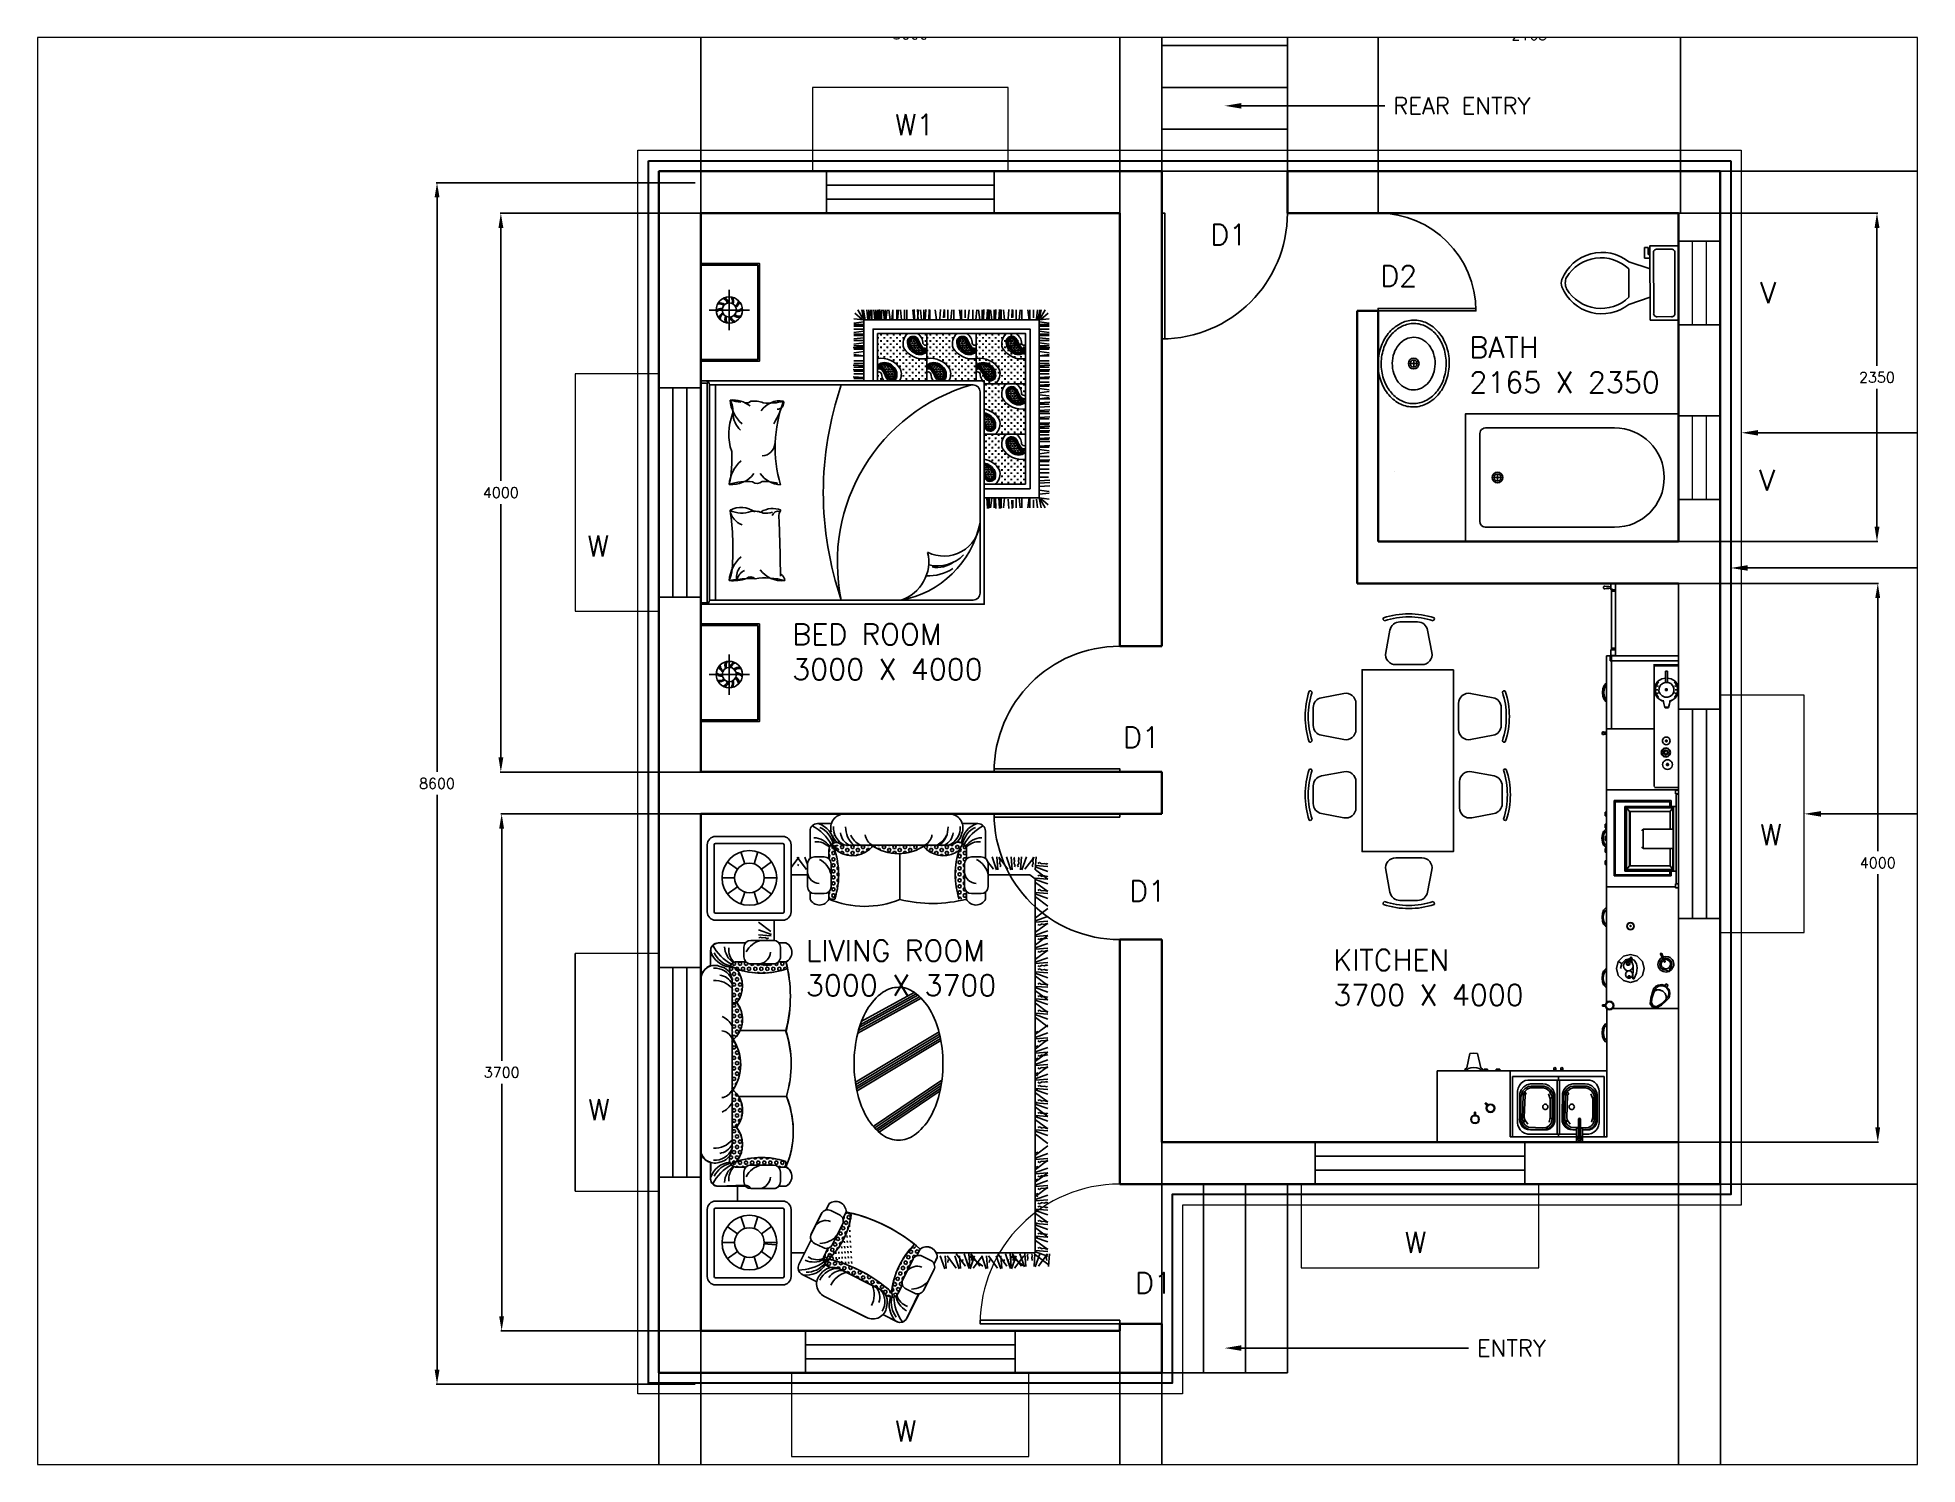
# Paper-space layout 'Layout2' of a CAD drawing. Header units: millimetres. Extents: x 26 to 231, y 20 to 176.
# The model-space entities are those that its viewports show. They can reach past a viewport. Long polylines and large blocks are cut down to what shows.
import ezdxf
from ezdxf import colors
from ezdxf.entities.mleader import LeaderData, LeaderLine
from ezdxf.math import Vec2, Vec3

# ---------------------------------------------------------------- set-up
doc = ezdxf.new("R2010")
doc.units = ezdxf.units.MM
doc.header["$LTSCALE"] = 20
doc.linetypes.add('HIDDEN', pattern=[9.525, 6.35, -3.175])
for name, color, linetype, lineweight in [('A-CHAJJ-OVER-NEWW', 80, 'HIDDEN', 13), ('A-DIMS-GENL-ANNO', 145, 'Continuous', 18), ('A-DOOR-SING-NEWW', 104, 'Continuous', 25), ('A-PLIN-BASE-NEWW', 140, 'Continuous', 30), ('A-STEP-STRS-NEWW', 1, 'Continuous', 25), ('A-TEXT-NOTE-ANNO', 7, 'Continuous', 18), ('A-VENT-OPEN-NEWW', 4, 'HIDDEN', 18), ('A-WALL-FULL-NEWW', 40, 'Continuous', 35), ('A-WIND-GLAZ-NEWW', 50, 'Continuous', 25)]:
    doc.layers.add(name, color=color, linetype=linetype, lineweight=lineweight)
doc.layers.add('A-FURN-FIXD-NEWW', color=131, linetype='Continuous')
doc.styles.add('Annotative', font='simplex.shx', dxfattribs={"height": 150})
doc.styles.get("Standard").update_dxf_attribs({"font": 'simplex.shx'})
doc.dimstyles.get("Standard").update_dxf_attribs({"dimscale": 30, "dimtxt": 2.5, "dimasz": 3.5, "dimexe": 0.18, "dimexo": 0.0625, "dimgap": 1.5, "dimtad": 0, "dimtih": 1, "dimtoh": 1, "dimdec": 0, "dimzin": 0, "dimdsep": 46, "dimtxsty": 'Standard', "dimcen": 0.09, "dimadec": 0, "dimazin": 0, "dimtfac": 1, "dimtdec": 0, "dimtofl": 0, "dimtmove": 0, "dimatfit": 3, "dimfxl": 1, "dimtolj": 1, "dimtzin": 0, "dimarcsym": 0})
pattern_1 = [(90, (-8910.145, -59347.73), (-22.68, 22.68), [11.34, -34.02]), (180, (-8904.475, -59342.06), (-22.68, -22.68), [11.34, -34.02])]

psp = doc.layouts.new('Layout2')

msp = doc.modelspace()

# ---------------------------------------------------------------- texts
at = {"layer": 'A-TEXT-NOTE-ANNO', "char_height": 150, "attachment_point": 1, "style": 'Annotative'}
for s, insert, width in [('W1', (-536.6, -3242.4), 1309.672), ('D1', (1721.1, -4029), 523.869), ('D2', (2939.2, -4325.1), 523.869), ('V', (5658.1, -4445), 523.869), ('BATH\\P2165 X 2350', (3576.7, -4835.4), 1965.856), ('V', (5649.2, -5786.1), 523.869), ('W', (-2738.9, -6256.6), 1309.672), ('BED ROOM\\P3000 X 4000', (-1271.2, -6889.6), 2160.355), ('D1', (1096.9, -7627.7), 523.869), ('W', (5658.5, -8324.1), 1309.672), ('D1', (1140.9, -8727.6), 523.869), ('LIVING ROOM\\P3000 X 3700', (-1173.2, -9152.7), 2688.275), ('KITCHEN\\P3700 X 4000', (2602.7, -9221.1), 1626.751), ('W', (-2732.5, -10292.4), 1309.672), ('W', (3113.4, -11242.4), 1309.672), ('D1', (1182.7, -11531.7), 523.869), ('W', (-536.6, -12592.4), 1309.672)]:
    msp.add_mtext(s, dxfattribs=dict(at, insert=insert, width=width))

# ---------------------------------------------------------------- blocks, each defined once
blk = doc.blocks.new('tc16')
for points in [[(331, 950), (589, 950, 0.470481), (687, 1069), (645, 1289, 0.3601), (547, 1370), (373, 1370, 0.3601), (275, 1289), (233, 1069, 0.470481)], [(1101, 960), (1359, 960, 0.470481), (1457, 1079), (1415, 1299, 0.3601), (1317, 1380), (1143, 1380, 0.3601), (1045, 1299), (1003, 1079, 0.470481)], [(-50, 331), (-50, 589, 0.470481), (-169, 687), (-389, 645, 0.3601), (-470, 547), (-470, 373, 0.3601), (-389, 275), (-169, 233, 0.470481)], [(1850, 589), (1850, 331, 0.470481), (1969, 233), (2189, 275, 0.3601), (2270, 373), (2270, 547, 0.3601), (2189, 645), (1969, 687, 0.470481)], [(589, -60), (331, -60, 0.470481), (233, -179), (275, -399, 0.3601), (373, -480), (547, -480, 0.3601), (645, -399), (687, -179, 0.470481)], [(1359, -60), (1101, -60, 0.470481), (1003, -179), (1045, -399, 0.3601), (1143, -480), (1317, -480, 0.3601), (1415, -399), (1457, -179, 0.470481)]]:
    blk.add_lwpolyline(points, format="xyb", close=True)
blk.add_lwpolyline([(0, 900), (1790, 900), (1790, 0), (0, 0)], close=True)
for centre, radius, start, end in [((228, 1400), 20.3, 150.4305, 245.9306), ((460, 649), 801, 71.8194, 108.1806), ((460, 649), 771, 71.8194, 108.1806), ((692, 1400), 20.3, 294.0694, 29.5695), ((998, 1410), 20.3, 150.4305, 245.9306), ((1230, 659), 801, 71.8194, 108.1806), ((1230, 659), 771, 71.8194, 108.1806), ((1462, 1410), 20.3, 294.0694, 29.5695), ((251, 460), 801, 161.8194, 198.1806), ((251, 460), 771, 161.8194, 198.1806), ((-500, 692), 20.3, 24.0694, 119.5695), ((2300, 692), 20.3, 60.4305, 155.9306), ((1549, 460), 771, 341.8194, 18.1806), ((1549, 460), 801, 341.8194, 18.1806), ((-500, 228), 20.3, 240.4305, 335.9306), ((2300, 228), 20.3, 204.0694, 299.5695), ((228, -510), 20.3, 114.0694, 209.5695), ((460, 241), 801, 251.8194, 288.1806), ((460, 241), 771, 251.8194, 288.1806), ((692, -510), 20.3, 330.4305, 65.9306), ((998, -510), 20.3, 114.0694, 209.5695), ((1230, 241), 801, 251.8194, 288.1806), ((1230, 241), 771, 251.8194, 288.1806), ((1462, -510), 20.3, 330.4305, 65.9306)]:
    blk.add_arc(centre, radius, start, end)
blk = doc.blocks.new('*U5')
for p, q in [((-203, 101), (-356, 152)), ((-242, 177), (-242, 254)), ((-242, 254), (-216, 254)), ((-204, 177), (-242, 177)), ((-216, 254), (-216, 203)), ((-216, 203), (-204, 203)), ((-355, -102), (-356, 101)), ((-203, -102), (-355, -153)), ((-152, -242), (-50, -241))]:
    blk.add_line(p, q)
blk.add_lwpolyline([(-203, -267), (1, -267), (-1, 267), (-204, 266)], close=True)
for points in [[(-178, 216), (-177, -216)], [(-51, 241), (-153, 241)], [(-25, -216), (-26, 216)]]:
    blk.add_lwpolyline(points)
for centre, radius, start, end in [((-548, -90), 309, 51.5766, 158.079), ((-554, -108), 288, 46.4753, 149.0544), ((-156, 219), 22.5, 81.9774, 188.2376), ((-48, 219), 22.5, 351.9774, 98.2376), ((-737, -1), 102, 164.9681, 195.247), ((-708, -1), 102, 155.8394, 204.3757), ((-548, 88), 309, 202.136, 308.6382), ((-554, 106), 288, 211.1605, 313.7396), ((-155, -219), 22.5, 171.9774, 278.2376), ((-47, -219), 22.5, 261.9774, 8.2376)]:
    blk.add_arc(centre, radius, start, end)
blk = doc.blocks.new('Bath Tub - 26 x 60 in.')
for p, q in [((8, -18), (10, -18)), ((9, -17), (9, -19))]:
    blk.add_line(p, q)
blk.add_lwpolyline([(0, -36), (0, 0), (60, 0), (60, -36)], close=True)
for points in [[(6, -4), (42, -4)], [(4, -30), (4, -6)], [(42, -32), (6, -32)]]:
    blk.add_lwpolyline(points)
for radius in [1.5, 1]:
    blk.add_circle((9, -18), radius)
for centre, radius, start, end in [((5.75, -5.75), 1.77, 81.8699, 188.1301), ((42, -18), 14, 270, 90), ((5.75, -30.25), 1.77, 171.8699, 278.1301)]:
    blk.add_arc(centre, radius, start, end)
blk = doc.blocks.new('Sink - Oval top')
for p, q in [((-1, 0), (1, 0)), ((0, 1), (0, -1))]:
    blk.add_line(p, q)
at = {"linetype": 'Continuous'}
for points in [[(-12.23, 0.39, 0.117634), (-11.46, -3.36, 0.104469), (-8.88, -6.8, 0.090016), (-5.08, -9.07, 0.08192), (-0.32, -10.02, 0.08192), (4.49, -9.38, 0.090016), (8.42, -7.36, 0.104469), (11.22, -4.09, 0.117634), (12.23, -0.39, 0.117634), (11.46, 3.36, 0.104469), (8.88, 6.8, 0.090016), (5.08, 9.07, 0.08192), (0.32, 10.02, 0.08192), (-4.49, 9.38, 0.090016), (-8.42, 7.36, 0.104469), (-11.22, 4.09, 0.117634)], [(-11.29, 0.16, 0.118622), (-10.52, -3.25, 0.104678), (-8.07, -6.36, 0.089562), (-4.54, -8.37, 0.081185), (-0.13, -9.15, 0.081185), (4.3, -8.49, 0.089562), (7.89, -6.58, 0.104678), (10.42, -3.55, 0.118622), (11.29, -0.16, 0.118622), (10.52, 3.25, 0.104678), (8.07, 6.36, 0.089562), (4.54, 8.37, 0.081185), (0.13, 9.15, 0.081185), (-4.3, 8.49, 0.089562), (-7.89, 6.58, 0.104678), (-10.42, 3.55, 0.118622)], [(-7.42, 0.08, 0.118283), (-6.91, -2.17, 0.104607), (-5.29, -4.21, 0.089718), (-2.97, -5.53, 0.081436), (-0.07, -6.04, 0.081436), (2.84, -5.59, 0.089718), (5.2, -4.33, 0.104607), (6.86, -2.32, 0.118283), (7.42, -0.08, 0.118283), (6.91, 2.17, 0.104607), (5.29, 4.21, 0.089718), (2.97, 5.53, 0.081436), (0.07, 6.04, 0.081436), (-2.84, 5.59, 0.089718), (-5.2, 4.33, 0.104607), (-6.86, 2.32, 0.118283)]]:
    blk.add_lwpolyline(points, format="xyb", close=True, dxfattribs=at)
for radius in [1.5, 1]:
    blk.add_circle((0, 0), radius)
blk = doc.blocks.new('*D11')
at = {"layer": 'A-DIMS-GENL-ANNO', "color": 0, "lineweight": -2, "transparency": 16777216}
for p, q in [((-1926, -11951), (-1926, -13169)), ((1074, -11951), (1074, -13169)), ((-1821, -13163), (-603, -13163)), ((969, -13163), (-249, -13163))]:
    blk.add_line(p, q, dxfattribs=at)
at = {"layer": 'A-DIMS-GENL-ANNO', "color": 0, "transparency": 16777216}
for points in [[(-1821, -13146), (-1821, -13181), (-1926, -13163)], [(969, -13146), (969, -13181), (1074, -13163)]]:
    blk.add_solid(points, dxfattribs=at)
at = {"layer": 'Defpoints', "color": 0, "transparency": 16777216}
for p in [(-1926, -11950), (1074, -11950), (1074, -13163)]:
    blk.add_point(p, dxfattribs=at)
at = {"layer": 'A-DIMS-GENL-ANNO', "color": 0, "transparency": 16777216, "insert": (-426, -13163), "char_height": 75, "attachment_point": 5}
blk.add_mtext('\\A1;3000', dxfattribs=at)
blk = doc.blocks.new('*D12')
at = {"layer": 'A-DIMS-GENL-ANNO', "color": 0, "lineweight": -2, "transparency": 16777216}
for p, q in [((1374, -10601), (1374, -13184)), ((5074, -10601), (5074, -13184)), ((1479, -13178), (3046, -13178)), ((4969, -13178), (3401, -13178))]:
    blk.add_line(p, q, dxfattribs=at)
at = {"layer": 'A-DIMS-GENL-ANNO', "color": 0, "transparency": 16777216}
for points in [[(1479, -13161), (1479, -13196), (1374, -13178)], [(4969, -13161), (4969, -13196), (5074, -13178)]]:
    blk.add_solid(points, dxfattribs=at)
at = {"layer": 'Defpoints', "color": 0, "transparency": 16777216}
for p in [(1374, -10599), (5074, -10599), (1374, -13178)]:
    blk.add_point(p, dxfattribs=at)
at = {"layer": 'A-DIMS-GENL-ANNO', "color": 0, "transparency": 16777216, "insert": (3224, -13178), "char_height": 75, "attachment_point": 5}
blk.add_mtext('\\A1;3700', dxfattribs=at)
blk = doc.blocks.new('*D13')
at = {"layer": 'A-DIMS-GENL-ANNO', "color": 0, "lineweight": -2, "transparency": 16777216}
for p, q in [((-2226, -11951), (-2226, -13169)), ((-1926, -11951), (-1926, -13169)), ((-2331, -13163), (-2436, -13163)), ((-1821, -13163), (-1716, -13163))]:
    blk.add_line(p, q, dxfattribs=at)
at = {"layer": 'A-DIMS-GENL-ANNO', "color": 0, "transparency": 16777216}
for points in [[(-2331, -13146), (-2331, -13181), (-2226, -13163)], [(-1821, -13146), (-1821, -13181), (-1926, -13163)]]:
    blk.add_solid(points, dxfattribs=at)
at = {"layer": 'Defpoints', "color": 0, "transparency": 16777216}
for p in [(-2226, -11950), (-1926, -11950), (-2226, -13163)]:
    blk.add_point(p, dxfattribs=at)
at = {"layer": 'A-DIMS-GENL-ANNO', "color": 0, "transparency": 16777216, "insert": (-2076, -13163), "char_height": 75, "attachment_point": 5}
blk.add_mtext('\\A1;300', dxfattribs=at)
blk = doc.blocks.new('*D14')
at = {"layer": 'A-DIMS-GENL-ANNO', "color": 0, "lineweight": -2, "transparency": 16777216}
for p, q in [((5374, -10901), (5374, -13540)), ((-2226, -12251), (-2226, -13540)), ((-2121, -13535), (1397, -13535)), ((5269, -13535), (1751, -13535))]:
    blk.add_line(p, q, dxfattribs=at)
at = {"layer": 'A-DIMS-GENL-ANNO', "color": 0, "transparency": 16777216}
for points in [[(-2121, -13517), (-2121, -13552), (-2226, -13535)], [(5269, -13517), (5269, -13552), (5374, -13535)]]:
    blk.add_solid(points, dxfattribs=at)
at = {"layer": 'Defpoints', "color": 0, "transparency": 16777216}
for p in [(5374, -10900), (-2226, -12250), (5374, -13535)]:
    blk.add_point(p, dxfattribs=at)
at = {"layer": 'A-DIMS-GENL-ANNO', "color": 0, "transparency": 16777216, "insert": (1574, -13535), "char_height": 75, "attachment_point": 5}
blk.add_mtext('\\A1;7600', dxfattribs=at)
blk = doc.blocks.new('*D15')
at = {"layer": 'A-DIMS-GENL-ANNO', "color": 0, "lineweight": -2, "transparency": 16777216}
for p, q in [((-1928, -8250), (-3358, -8250)), ((-3352, -8355), (-3352, -10017)), ((-3352, -11845), (-3352, -10182)), ((-1928, -11950), (-3358, -11950))]:
    blk.add_line(p, q, dxfattribs=at)
at = {"layer": 'A-DIMS-GENL-ANNO', "color": 0, "transparency": 16777216}
for points in [[(-3370, -8355), (-3335, -8355), (-3352, -8250)], [(-3370, -11845), (-3335, -11845), (-3352, -11950)]]:
    blk.add_solid(points, dxfattribs=at)
at = {"layer": 'Defpoints', "color": 0, "transparency": 16777216}
for p in [(-3352, -8250), (-1926, -8250), (-1926, -11950)]:
    blk.add_point(p, dxfattribs=at)
at = {"layer": 'A-DIMS-GENL-ANNO', "color": 0, "transparency": 16777216, "insert": (-3352, -10100), "char_height": 75, "attachment_point": 5}
blk.add_mtext('\\A1;3700', dxfattribs=at)
blk = doc.blocks.new('*D16')
at = {"layer": 'A-DIMS-GENL-ANNO', "color": 0, "lineweight": -2, "transparency": 16777216}
for p, q in [((-1928, -3950), (-3363, -3950)), ((-3358, -4055), (-3358, -5867)), ((-3358, -7845), (-3358, -6032)), ((-1928, -7950), (-3363, -7950))]:
    blk.add_line(p, q, dxfattribs=at)
at = {"layer": 'A-DIMS-GENL-ANNO', "color": 0, "transparency": 16777216}
for points in [[(-3375, -4055), (-3340, -4055), (-3358, -3950)], [(-3375, -7845), (-3340, -7845), (-3358, -7950)]]:
    blk.add_solid(points, dxfattribs=at)
at = {"layer": 'Defpoints', "color": 0, "transparency": 16777216}
for p in [(-3358, -3950), (-1926, -3950), (-1926, -7950)]:
    blk.add_point(p, dxfattribs=at)
at = {"layer": 'A-DIMS-GENL-ANNO', "color": 0, "transparency": 16777216, "insert": (-3358, -5950), "char_height": 75, "attachment_point": 5}
blk.add_mtext('\\A1;4000', dxfattribs=at)
blk = doc.blocks.new('*D17')
at = {"layer": 'A-DIMS-GENL-ANNO', "color": 0, "lineweight": -2, "transparency": 16777216}
for p, q in [((-1967, -3732), (-3820, -3732)), ((-3815, -3837), (-3815, -7949)), ((-3815, -12227), (-3815, -8114)), ((-1967, -12332), (-3820, -12332))]:
    blk.add_line(p, q, dxfattribs=at)
at = {"layer": 'A-DIMS-GENL-ANNO', "color": 0, "transparency": 16777216}
for points in [[(-3832, -3837), (-3797, -3837), (-3815, -3732)], [(-3832, -12227), (-3797, -12227), (-3815, -12332)]]:
    blk.add_solid(points, dxfattribs=at)
at = {"layer": 'Defpoints', "color": 0, "transparency": 16777216}
for p in [(-1965, -3732), (-3815, -12332), (-1965, -12332)]:
    blk.add_point(p, dxfattribs=at)
at = {"layer": 'A-DIMS-GENL-ANNO', "color": 0, "transparency": 16777216, "insert": (-3815, -8032), "char_height": 75, "attachment_point": 5}
blk.add_mtext('\\A1;8600', dxfattribs=at)
blk = doc.blocks.new('*D18')
at = {"layer": 'A-DIMS-GENL-ANNO', "color": 0, "lineweight": -2, "transparency": 16777216}
for p, q in [((5076, -3950), (6501, -3950)), ((6495, -4055), (6495, -5042)), ((6495, -6195), (6495, -5207)), ((5076, -6300), (6501, -6300))]:
    blk.add_line(p, q, dxfattribs=at)
at = {"layer": 'A-DIMS-GENL-ANNO', "color": 0, "transparency": 16777216}
for points in [[(6478, -4055), (6513, -4055), (6495, -3950)], [(6478, -6195), (6513, -6195), (6495, -6300)]]:
    blk.add_solid(points, dxfattribs=at)
at = {"layer": 'Defpoints', "color": 0, "transparency": 16777216}
for p in [(5074, -3950), (5074, -6300), (6495, -6300)]:
    blk.add_point(p, dxfattribs=at)
at = {"layer": 'A-DIMS-GENL-ANNO', "color": 0, "transparency": 16777216, "insert": (6495, -5125), "char_height": 75, "attachment_point": 5}
blk.add_mtext('\\A1;2350', dxfattribs=at)
blk = doc.blocks.new('*D19')
at = {"layer": 'A-DIMS-GENL-ANNO', "color": 0, "lineweight": -2, "transparency": 16777216}
for p, q in [((5076, -6600), (6506, -6600)), ((6501, -6705), (6501, -8517)), ((6501, -10494), (6501, -8682)), ((5075, -10599), (6506, -10599))]:
    blk.add_line(p, q, dxfattribs=at)
at = {"layer": 'A-DIMS-GENL-ANNO', "color": 0, "transparency": 16777216}
for points in [[(6483, -6705), (6518, -6705), (6501, -6600)], [(6483, -10494), (6518, -10494), (6501, -10599)]]:
    blk.add_solid(points, dxfattribs=at)
at = {"layer": 'Defpoints', "color": 0, "transparency": 16777216}
for p in [(5074, -6600), (5074, -10599), (6501, -10599)]:
    blk.add_point(p, dxfattribs=at)
at = {"layer": 'A-DIMS-GENL-ANNO', "color": 0, "transparency": 16777216, "insert": (6501, -8600), "char_height": 75, "attachment_point": 5}
blk.add_mtext('\\A1;4000', dxfattribs=at)
blk = doc.blocks.new('*D20')
at = {"layer": 'A-DIMS-GENL-ANNO', "color": 0, "lineweight": -2, "transparency": 16777216}
for p, q in [((5376, -3650), (7023, -3650)), ((7017, -3755), (7017, -7192)), ((7017, -10795), (7017, -7357)), ((5376, -10900), (7023, -10900))]:
    blk.add_line(p, q, dxfattribs=at)
at = {"layer": 'A-DIMS-GENL-ANNO', "color": 0, "transparency": 16777216}
for points in [[(7000, -3755), (7035, -3755), (7017, -3650)], [(7000, -10795), (7035, -10795), (7017, -10900)]]:
    blk.add_solid(points, dxfattribs=at)
at = {"layer": 'Defpoints', "color": 0, "transparency": 16777216}
for p in [(5374, -3650), (5374, -10900), (7017, -10900)]:
    blk.add_point(p, dxfattribs=at)
at = {"layer": 'A-DIMS-GENL-ANNO', "color": 0, "transparency": 16777216, "insert": (7017, -7275), "char_height": 75, "attachment_point": 5}
blk.add_mtext('\\A1;7250', dxfattribs=at)
blk = doc.blocks.new('*D22')
at = {"layer": 'A-DIMS-GENL-ANNO', "color": 0, "lineweight": -2, "transparency": 16777216}
for p, q in [((2924, -3948), (2924, -2668)), ((3029, -2673), (3836, -2673)), ((4984, -2673), (4176, -2673)), ((5089, -3948), (5089, -2668))]:
    blk.add_line(p, q, dxfattribs=at)
at = {"layer": 'A-DIMS-GENL-ANNO', "color": 0, "transparency": 16777216}
for points in [[(3029, -2656), (3029, -2691), (2924, -2673)], [(4984, -2656), (4984, -2691), (5089, -2673)]]:
    blk.add_solid(points, dxfattribs=at)
at = {"layer": 'Defpoints', "color": 0, "transparency": 16777216}
for p in [(5089, -2673), (2924, -3950), (5089, -3950)]:
    blk.add_point(p, dxfattribs=at)
at = {"layer": 'A-DIMS-GENL-ANNO', "color": 0, "transparency": 16777216, "insert": (4006, -2673), "char_height": 75, "attachment_point": 5}
blk.add_mtext('\\A1;2165', dxfattribs=at)
blk = doc.blocks.new('*D23')
at = {"layer": 'A-DIMS-GENL-ANNO', "color": 0, "lineweight": -2, "transparency": 16777216}
for p, q in [((-1926, -3948), (-1926, -2663)), ((-1821, -2668), (-603, -2668)), ((969, -2668), (-249, -2668)), ((1074, -3948), (1074, -2663))]:
    blk.add_line(p, q, dxfattribs=at)
at = {"layer": 'A-DIMS-GENL-ANNO', "color": 0, "transparency": 16777216}
for points in [[(-1821, -2651), (-1821, -2686), (-1926, -2668)], [(969, -2651), (969, -2686), (1074, -2668)]]:
    blk.add_solid(points, dxfattribs=at)
at = {"layer": 'Defpoints', "color": 0, "transparency": 16777216}
for p in [(1074, -2668), (-1926, -3950), (1074, -3950)]:
    blk.add_point(p, dxfattribs=at)
at = {"layer": 'A-DIMS-GENL-ANNO', "color": 0, "transparency": 16777216, "insert": (-426, -2668), "char_height": 75, "attachment_point": 5}
blk.add_mtext('\\A1;3000', dxfattribs=at)
blk = doc.blocks.new('*D24')
at = {"layer": 'A-DIMS-GENL-ANNO', "color": 0, "lineweight": -2, "transparency": 16777216}
for p, q in [((1374, -2748), (1374, -2583)), ((1479, -2588), (1682, -2588)), ((2169, -2588), (1965, -2588)), ((2274, -2748), (2274, -2583))]:
    blk.add_line(p, q, dxfattribs=at)
at = {"layer": 'A-DIMS-GENL-ANNO', "color": 0, "transparency": 16777216}
for points in [[(1479, -2571), (1479, -2606), (1374, -2588)], [(2169, -2571), (2169, -2606), (2274, -2588)]]:
    blk.add_solid(points, dxfattribs=at)
at = {"layer": 'Defpoints', "color": 0, "transparency": 16777216}
for p in [(2274, -2588), (1374, -2750), (2274, -2750)]:
    blk.add_point(p, dxfattribs=at)
at = {"layer": 'A-DIMS-GENL-ANNO', "color": 0, "transparency": 16777216, "insert": (1824, -2588), "char_height": 75, "attachment_point": 5}
blk.add_mtext('\\A1;900', dxfattribs=at)

# ---------------------------------------------------------------- dimensions: what is measured, and where the dimension line sits
at = {"layer": 'A-DIMS-GENL-ANNO'}
for base, p1, p2, picture, middle in [((2273.6, -2588.1), (1373.6, -2749.6), (2273.6, -2749.6), '*D24', (1823.6, -2588.1)), ((1073.6, -2668.1), (-1926.4, -3949.6), (1073.6, -3949.6), '*D23', (-426.4, -2668.1)), ((5088.7, -2673.5), (2923.6, -3949.6), (5088.7, -3949.6), '*D22', (4006.2, -2673.5)), ((1373.6, -13178.3), (5073.6, -10599.5), (1373.6, -10599.5), '*D12', (3223.6, -13178.3)), ((5373.6, -13534.5), (-2226.4, -12249.6), (5373.6, -10899.6), '*D14', (1573.6, -13534.5)), ((-2226.4, -13163.1), (-1926.4, -11949.6), (-2226.4, -11949.6), '*D13', (-2076.4, -13163.1)), ((1073.6, -13163.1), (-1926.4, -11949.6), (1073.6, -11949.6), '*D11', (-426.4, -13163.1))]:
    dim = msp.add_linear_dim(base=base, p1=p1, p2=p2, dimstyle='Standard', dxfattribs=at)
    dim.commit()
    dim.dimension.update_dxf_attribs({"geometry": picture, "text_midpoint": middle})
for base, p1, p2, picture, middle in [((-3814.8, -12332), (-1965.3, -3732), (-1965.3, -12332), '*D17', (-3814.8, -8032)), ((7017.3, -10899.6), (5373.6, -3649.6), (5373.6, -10899.6), '*D20', (7017.3, -7274.6)), ((-3357.7, -3949.6), (-1926.4, -7949.6), (-1926.4, -3949.6), '*D16', (-3357.7, -5949.6)), ((6495.2, -6299.6), (5073.6, -3949.6), (5073.6, -6299.6), '*D18', (6495.2, -5124.6)), ((6500.6, -10599.5), (5073.6, -6599.6), (5073.6, -10599.5), '*D19', (6500.6, -8599.5)), ((-3352.3, -8249.6), (-1926.4, -11949.6), (-1926.4, -8249.6), '*D15', (-3352.3, -10099.6))]:
    dim = msp.add_linear_dim(base=base, p1=p1, p2=p2, angle=90, dimstyle='Standard', dxfattribs=at)
    dim.commit()
    dim.dimension.update_dxf_attribs({"geometry": picture, "text_midpoint": middle})

# ---------------------------------------------------------------- hatches: boundary and pattern name
at = {"layer": 'A-FURN-FIXD-NEWW'}
h = msp.add_hatch(dxfattribs=at)
h.set_pattern_fill('CROSS', color=131, scale=90.72, angle=90, style=0)
h.set_pattern_definition(pattern_1)
h.paths.add_polyline_path([(210.2, -5066.6, -0.327119), (182, -5171.4), (398.8, -5171.4), (398.8, -4991.6, -0.3064659), (234.4, -4915.5, -0.3224756), (261.4, -4811.8), (45.7, -4811.8), (45.7, -4990.6, -0.3064659)])
h = msp.add_hatch(dxfattribs=at)
h.set_pattern_fill('CROSS', color=131, scale=90.72, angle=90, style=0)
h.set_pattern_definition(pattern_1)
h.paths.add_polyline_path([(370.7, -4883.2, 0.3840246), (398.8, -4894), (398.8, -4811.8), (332.6, -4811.8, -0.2274321)])
h.paths.add_polyline_path([(73.8, -5099, 0.2321177), (113.3, -5171.4), (398.8, -5171.4), (398.8, -4811.8), (45.7, -4811.8), (45.7, -5088.2, -0.3840246)])
h = msp.add_hatch(dxfattribs=at)
h.set_pattern_fill('HEX', color=131, scale=45.36, angle=90, style=0)
h.set_pattern_definition([(90, (-2772.744, -18577.072), (-9.820728, 6e-16), [5.67, -11.34]), (210, (-2772.744, -18577.072), (4.910364, -8.505), [5.67, -11.34]), (150, (-2772.744, -18571.402), (-4.910364, -8.505), [5.67, -11.34])])
edge = h.paths.add_edge_path()
edge.add_arc((-306.6, -4840.5), 94.5, 244.70595, 261.7535, ccw=False)
edge.add_arc((-150.8, -4774.1), 248.1, 200.29972, 217.73852, ccw=False)
edge.add_arc((-406.7, -4875.3), 27.8, 32.94981, 139.099)
edge.add_arc((-363.9, -4875), 66.3, 164.37381, 239.91174)
edge.add_arc((-357.5, -4884.1), 62.4, 230.65411, 306.833)
h = msp.add_hatch(dxfattribs=at)
h.set_pattern_fill('HEX', color=131, scale=45.36, angle=90, style=0)
h.set_pattern_definition([(90, (-2419.584, -18577.072), (-9.820728, 6e-16), [5.67, -11.34]), (210, (-2419.584, -18577.072), (4.910364, -8.505), [5.67, -11.34]), (150, (-2419.584, -18571.402), (-4.910364, -8.505), [5.67, -11.34])])
edge = h.paths.add_edge_path()
edge.add_arc((46.6, -4840.5), 94.5, 244.70595, 261.7535, ccw=False)
edge.add_arc((202.4, -4774.1), 248.1, 200.29972, 217.73852, ccw=False)
edge.add_arc((-53.6, -4875.3), 27.8, 32.94981, 139.099)
edge.add_arc((-10.7, -4875), 66.3, 164.37381, 239.91174)
edge.add_arc((-4.4, -4884.1), 62.4, 230.65411, 306.833)
h = msp.add_hatch(dxfattribs=at)
h.set_pattern_fill('HEX', color=131, scale=45.36, angle=90, style=0)
h.set_pattern_definition([(90, (-2066.424, -18577.072), (-9.820728, 6e-16), [5.67, -11.34]), (210, (-2066.424, -18577.072), (4.910364, -8.505), [5.67, -11.34]), (150, (-2066.424, -18571.402), (-4.910364, -8.505), [5.67, -11.34])])
edge = h.paths.add_edge_path()
edge.add_arc((399.7, -4840.5), 94.5, 244.70595, 261.7535, ccw=False)
edge.add_arc((555.6, -4774.1), 248.1, 200.29972, 217.73852, ccw=False)
edge.add_arc((299.6, -4875.3), 27.8, 32.94981, 139.099)
edge.add_arc((342.5, -4875), 66.3, 164.37381, 239.91174)
edge.add_arc((348.8, -4884.1), 62.4, 230.65411, 306.833)
h = msp.add_hatch(dxfattribs=at)
h.set_pattern_fill('HEX', color=131, scale=45.36, angle=90, style=0)
h.set_pattern_definition([(270, (1804.633, 8594.911), (9.820728, -6e-16), [5.67, -11.34]), (30, (1804.633, 8594.911), (-4.910364, 8.505), [5.67, -11.34]), (330, (1804.633, 8589.241), (4.910364, 8.505), [5.67, -11.34])])
edge = h.paths.add_edge_path()
edge.add_arc((-661.5, -5141.6), 94.5, 64.70595, 81.7535, ccw=False)
edge.add_arc((-817.3, -5208), 248.1, 20.29972, 37.73852, ccw=False)
edge.add_arc((-561.4, -5106.8), 27.8, 212.94981, 319.099)
edge.add_arc((-604.3, -5107.2), 66.3, 344.37381, 419.91174)
edge.add_arc((-610.6, -5098), 62.4, 50.65411, 126.833)
h = msp.add_hatch(dxfattribs=at)
h.set_pattern_fill('HEX', color=131, scale=45.36, angle=90, style=0)
h.set_pattern_definition([(270, (2157.794, 8594.911), (9.820728, -6e-16), [5.67, -11.34]), (30, (2157.794, 8594.911), (-4.910364, 8.505), [5.67, -11.34]), (330, (2157.794, 8589.241), (4.910364, 8.505), [5.67, -11.34])])
edge = h.paths.add_edge_path()
edge.add_arc((-308.4, -5141.6), 94.5, 64.70595, 81.7535, ccw=False)
edge.add_arc((-464.2, -5208), 248.1, 20.29972, 37.73852, ccw=False)
edge.add_arc((-208.2, -5106.8), 27.8, 212.94981, 319.099)
edge.add_arc((-251.1, -5107.2), 66.3, 344.37381, 419.91174)
edge.add_arc((-257.4, -5098), 62.4, 50.65411, 126.833)
h = msp.add_hatch(dxfattribs=at)
h.set_pattern_fill('HEX', color=131, scale=45.36, angle=90, style=0)
h.set_pattern_definition([(270, (2510.954, 8594.911), (9.820728, -6e-16), [5.67, -11.34]), (30, (2510.954, 8594.911), (-4.910364, 8.505), [5.67, -11.34]), (330, (2510.954, 8589.241), (4.910364, 8.505), [5.67, -11.34])])
edge = h.paths.add_edge_path()
edge.add_arc((44.8, -5141.6), 94.5, 64.70595, 81.7535, ccw=False)
edge.add_arc((-111, -5208), 248.1, 20.29972, 37.73852, ccw=False)
edge.add_arc((144.9, -5106.8), 27.8, 212.94981, 319.099)
edge.add_arc((102.1, -5107.2), 66.3, 344.37381, 419.91174)
edge.add_arc((95.7, -5098), 62.4, 50.65411, 126.833)
h = msp.add_hatch(dxfattribs=at)
h.set_pattern_fill('HEX', color=131, scale=45.36, angle=90, style=0)
h.set_pattern_definition([(90, (-2066.424, -18936.653), (-9.820728, 6e-16), [5.67, -11.34]), (210, (-2066.424, -18936.653), (4.910364, -8.505), [5.67, -11.34]), (150, (-2066.424, -18930.983), (-4.910364, -8.505), [5.67, -11.34])])
edge = h.paths.add_edge_path()
edge.add_arc((399.7, -5200.1), 94.5, 244.70595, 261.7535, ccw=False)
edge.add_arc((555.6, -5133.7), 248.1, 200.29972, 217.73852, ccw=False)
edge.add_arc((299.6, -5234.9), 27.8, 32.94981, 139.099)
edge.add_arc((342.5, -5234.6), 66.3, 164.37381, 239.91174)
edge.add_arc((348.8, -5243.7), 62.4, 230.65411, 306.833)
h = msp.add_hatch(dxfattribs=at)
h.set_pattern_fill('HEX', color=131, scale=45.36, angle=90, style=0)
h.set_pattern_definition([(270, (2510.954, 8235.33), (9.820728, -6e-16), [5.67, -11.34]), (30, (2510.954, 8235.33), (-4.910364, 8.505), [5.67, -11.34]), (330, (2510.954, 8229.66), (4.910364, 8.505), [5.67, -11.34])])
edge = h.paths.add_edge_path()
edge.add_arc((-111, -5567.6), 248.1, 20.29972, 30.08235, ccw=False)
edge.add_arc((144.9, -5466.4), 27.8, 212.94981, 319.099)
edge.add_arc((102.1, -5466.7), 66.3, 344.37381, 419.91174)
edge.add_arc((95.7, -5457.6), 62.4, 50.65411, 82.72896)
h = msp.add_hatch(dxfattribs=at)
h.set_pattern_fill('HEX', color=131, scale=45.36, angle=90, style=0)
h.set_pattern_definition([(90, (-2066.424, -19296.234), (-9.820728, 6e-16), [5.67, -11.34]), (210, (-2066.424, -19296.234), (4.910364, -8.505), [5.67, -11.34]), (150, (-2066.424, -19290.564), (-4.910364, -8.505), [5.67, -11.34])])
edge = h.paths.add_edge_path()
edge.add_arc((399.7, -5559.7), 94.5, 244.70595, 261.7535, ccw=False)
edge.add_arc((555.6, -5493.3), 248.1, 200.29972, 217.73852, ccw=False)
edge.add_arc((299.6, -5594.5), 27.8, 32.94981, 139.099)
edge.add_arc((342.5, -5594.2), 66.3, 164.37381, 239.91174)
edge.add_arc((348.8, -5603.3), 62.4, 230.65411, 306.833)
h = msp.add_hatch(dxfattribs=at)
h.set_pattern_fill('HEX', color=131, scale=45.36, angle=90, style=0)
h.set_pattern_definition([(270, (2510.954, 7875.749), (9.820728, -6e-16), [5.67, -11.34]), (30, (2510.954, 7875.749), (-4.910364, 8.505), [5.67, -11.34]), (330, (2510.954, 7870.079), (4.910364, 8.505), [5.67, -11.34])])
edge = h.paths.add_edge_path()
edge.add_arc((-111, -5927.2), 248.1, 20.29972, 30.08235, ccw=False)
edge.add_arc((144.9, -5826), 27.8, 212.94981, 319.099)
edge.add_arc((102.1, -5826.3), 66.3, 344.37381, 419.91174)
edge.add_arc((95.7, -5817.2), 62.4, 50.65411, 82.72896)

# ---------------------------------------------------------------- linework, layer by layer
at = {"color": 131, "transparency": 33554684}
for p, q in [((-1090.2, -8319.5, 685.7), (-991.3, -8319.5, 685.7)), ((-895.9, -8249.6, 685.7), (-148.9, -8249.6, 685.7)), ((-53.6, -8319.5, 685.7), (57.6, -8319.5, 685.7)), ((-1144.2, -8569.4, 685.7), (-1144.2, -8373.5, 685.7)), ((-989.1, -8487.5), (-982.8, -8476.7)), ((-982.8, -8476.7, 685.7), (-970.3, -8476.7, 685.7)), ((-967, -8403.7), (-974.6, -8380)), ((-964.1, -8487.5), (-970.3, -8476.7)), ((-960.1, -8473.3, 685.7), (-958.2, -8476.7, 685.7)), ((-959.5, -8506.9), (-959.5, -8473.3)), ((-958.2, -8476.7, 685.7), (-945.7, -8476.7, 685.7)), ((-946.8, -8454.5), (-955.2, -8454.5)), ((-943.8, -8473.3, 685.7), (-945.7, -8476.7, 685.7)), ((-927, -8487.5), (-920.7, -8476.7)), ((-920.7, -8476.7, 685.7), (-908.2, -8476.7, 685.7)), ((-902, -8487.5), (-908.2, -8476.7)), ((-156.5, -8473.3), (-888.3, -8473.3)), ((-888.2, -8473.2), (-148.3, -8472.9)), ((-883.2, -8476.7), (-885.1, -8473.3)), ((-883.2, -8476.7, 685.7), (-870.7, -8476.7, 685.7)), ((-870.7, -8476.7), (-868.8, -8473.3)), ((-852, -8487.5), (-845.7, -8476.7)), ((-845.7, -8476.7, 685.7), (-833.2, -8476.7, 685.7)), ((-827, -8487.5), (-833.2, -8476.7)), ((-808.2, -8476.7), (-810.1, -8473.3)), ((-808.2, -8476.7, 685.7), (-795.7, -8476.7, 685.7)), ((-795.7, -8476.7), (-793.8, -8473.3)), ((-777, -8487.5), (-770.7, -8476.7)), ((-770.7, -8476.7, 685.7), (-758.2, -8476.7, 685.7)), ((-752, -8487.5), (-758.2, -8476.7)), ((-733.2, -8476.7), (-735.1, -8473.3)), ((-733.2, -8476.7, 685.7), (-720.7, -8476.7, 685.7)), ((-720.7, -8476.7), (-718.8, -8473.3)), ((-718.2, -8504.6), (-682.5, -8470.6)), ((-702, -8487.5), (-695.7, -8476.7)), ((-695.7, -8476.7, 685.7), (-683.2, -8476.7, 685.7)), ((-677, -8487.5), (-683.2, -8476.7)), ((-658.2, -8476.7), (-660.1, -8473.3)), ((-658.2, -8476.7, 685.7), (-645.7, -8476.7, 685.7)), ((-645.7, -8476.7), (-643.8, -8473.3)), ((-627, -8487.5), (-620.7, -8476.7)), ((-620.7, -8476.7, 685.7), (-608.2, -8476.7, 685.7)), ((-602, -8487.5), (-608.2, -8476.7)), ((-583.2, -8476.7), (-585.1, -8473.3)), ((-583.2, -8476.7, 685.7), (-570.7, -8476.7, 685.7)), ((-570.7, -8476.7), (-568.8, -8473.3)), ((-552, -8487.5), (-545.7, -8476.7)), ((-545.7, -8476.7, 685.7), (-533.2, -8476.7, 685.7)), ((-527, -8487.5), (-533.2, -8476.7)), ((-508.2, -8476.7), (-510.1, -8473.3)), ((-508.2, -8476.7, 685.7), (-495.7, -8476.7, 685.7)), ((-501.7, -8476.7), (-501.7, -8473.3)), ((-495.7, -8476.7), (-493.8, -8473.3)), ((-477, -8487.5), (-470.7, -8476.7)), ((-470.7, -8476.7, 685.7), (-458.2, -8476.7, 685.7)), ((-452, -8487.5), (-458.2, -8476.7)), ((-433.2, -8476.7), (-435.1, -8473.3)), ((-433.2, -8476.7, 685.7), (-420.7, -8476.7, 685.7)), ((-420.7, -8476.7), (-418.8, -8473.3)), ((-402, -8487.5), (-395.7, -8476.7)), ((-395.7, -8476.7, 685.7), (-383.2, -8476.7, 685.7)), ((-377, -8487.5), (-383.2, -8476.7)), ((-358.2, -8476.7), (-360.1, -8473.3)), ((-358.2, -8476.7, 685.7), (-345.7, -8476.7, 685.7)), ((-310.9, -8504.6), (-346.5, -8470.6)), ((-345.7, -8476.7), (-343.8, -8473.3)), ((-327, -8487.5), (-320.7, -8476.7)), ((-320.7, -8476.7, 685.7), (-308.2, -8476.7, 685.7)), ((-302, -8487.5), (-308.2, -8476.7)), ((-283.2, -8476.7), (-285.1, -8473.3)), ((-283.2, -8476.7, 685.7), (-270.7, -8476.7, 685.7)), ((-270.7, -8476.7), (-268.8, -8473.3)), ((-252, -8487.5), (-245.7, -8476.7)), ((-245.7, -8476.7, 685.7), (-233.2, -8476.7, 685.7)), ((-227, -8487.5), (-233.2, -8476.7)), ((-208.2, -8476.7), (-210.1, -8473.3)), ((-208.2, -8476.7, 685.7), (-195.7, -8476.7, 685.7)), ((-195.7, -8476.7), (-193.8, -8473.3)), ((-177, -8487.5), (-170.7, -8476.7)), ((-170.7, -8476.7, 685.7), (-158.2, -8476.7, 685.7)), ((-152, -8487.5), (-158.2, -8476.7)), ((-133.2, -8476.7), (-135.1, -8473.3)), ((-133.2, -8476.7, 685.7), (-120.7, -8476.7, 685.7)), ((-120.7, -8476.7), (-118.8, -8473.3)), ((-102, -8487.5), (-95.7, -8476.7)), ((-95.7, -8476.7, 685.7), (-83.2, -8476.7, 685.7)), ((-77, -8487.5), (-83.2, -8476.7)), ((-74.6, -8504.6), (-51.1, -8461.4)), ((-61.2, -8403.7), (-53.7, -8380)), ((-48.4, -8487.5), (-42.1, -8476.7)), ((-42.1, -8476.7, 685.7), (-33.8, -8476.7, 685.7)), ((111.6, -8373.5, 685.7), (111.6, -8568.4, 685.7)), ((-1280, -8634.2), (-1224.1, -8559.6)), ((-1170.3, -8647), (-1235.9, -8559.6)), ((-1225.3, -8619.3), (-1233.3, -8611.3)), ((-1162.1, -8611.9), (-1180.5, -8558.7)), ((-1162.1, -8770.3, 685.7), (-1162.1, -8607.6, 685.7)), ((-1043.5, -8557.6), (-1112.1, -8557.6)), ((-1009.2, -8508.5), (-1009.2, -8571.2)), ((-1007.8, -8520), (-1009.2, -8520)), ((-1007.8, -8541.6), (-1009.2, -8541.6)), ((-1007.8, -8563.3), (-1009.2, -8563.3)), ((-1008.3, -8498.3, 685.7), (-1007.8, -8498.3, 685.7)), ((-1001.6, -8509.1), (-1007.8, -8498.3)), ((-1007.8, -8520), (-1001.6, -8509.1)), ((-1001.6, -8552.4), (-1007.8, -8541.6)), ((-1007.8, -8563.3), (-1001.6, -8552.4)), ((-993.5, -8770.3), (-993.5, -8607.6)), ((-982.8, -8498.3), (-989.1, -8487.5)), ((-989.1, -8530.8), (-982.8, -8520)), ((-982.8, -8541.6), (-989.1, -8530.8)), ((-989.1, -8574.1), (-982.8, -8563.3)), ((-982.8, -8584.9), (-989.1, -8574.1)), ((-989.1, -8617.4), (-982.8, -8606.6)), ((-982.8, -8498.3, 685.7), (-970.3, -8498.3, 685.7)), ((-970.3, -8520), (-982.8, -8520)), ((-970.3, -8541.6), (-982.8, -8541.6)), ((-970.3, -8563.3), (-982.8, -8563.3)), ((-970.3, -8584.9), (-982.8, -8584.9)), ((-970.3, -8606.6), (-982.8, -8606.6)), ((-969, -8504.6), (-973.1, -8501.5)), ((-970.3, -8498.3), (-964.1, -8487.5)), ((-964.1, -8530.8), (-970.3, -8520)), ((-970.3, -8541.6), (-964.1, -8530.8)), ((-964.1, -8574.1), (-970.3, -8563.3)), ((-970.3, -8584.9), (-964.1, -8574.1)), ((-964.1, -8617.4), (-970.3, -8606.6)), ((-958.2, -8498.3, 685.7), (-961, -8503.1, 685.7)), ((-958.2, -8498.3, 685.7), (-945.7, -8498.3, 685.7)), ((-951.6, -8595.7), (-947.4, -8588.4)), ((-945.3, -8606.6), (-951.6, -8595.7)), ((-945.7, -8498.3, 685.7), (-939.5, -8509.1, 685.7)), ((-944.5, -8606.6), (-945.3, -8606.6)), ((-944.5, -8517.9), (-939.5, -8509.1)), ((-920.7, -8498.3), (-927, -8487.5)), ((-925.8, -8528.7), (-920.7, -8520)), ((-920.7, -8498.3, 685.7), (-908.2, -8498.3, 685.7)), ((-908.2, -8520), (-920.7, -8520)), ((-908.2, -8498.3), (-902, -8487.5)), ((-902, -8530.8), (-908.2, -8520)), ((-905.8, -8537.4), (-902, -8530.8)), ((-889.5, -8509.1), (-883.2, -8498.3)), ((-883.2, -8520), (-889.5, -8509.1)), ((-884.5, -8543.8), (-883.2, -8541.6)), ((-883.2, -8498.3, 685.7), (-870.7, -8498.3, 685.7)), ((-870.7, -8520), (-883.2, -8520)), ((-870.7, -8541.6), (-883.2, -8541.6)), ((-864.5, -8509.1), (-870.7, -8498.3)), ((-870.7, -8520), (-864.5, -8509.1)), ((-867.6, -8547), (-870.7, -8541.6)), ((-845.7, -8498.3), (-852, -8487.5)), ((-852, -8530.8), (-845.7, -8520)), ((-845.7, -8541.6), (-852, -8530.8)), ((-845.7, -8498.3, 685.7), (-833.2, -8498.3, 685.7)), ((-833.2, -8520), (-845.7, -8520)), ((-833.2, -8541.6), (-845.7, -8541.6)), ((-833.2, -8498.3), (-827, -8487.5)), ((-827, -8530.8), (-833.2, -8520)), ((-833.2, -8541.6), (-827, -8530.8)), ((-814.5, -8509.1), (-808.2, -8498.3)), ((-808.2, -8520), (-814.5, -8509.1)), ((-811.2, -8546.8), (-808.2, -8541.6)), ((-808.2, -8498.3, 685.7), (-795.7, -8498.3, 685.7)), ((-795.7, -8520), (-808.2, -8520)), ((-795.7, -8541.6), (-808.2, -8541.6)), ((-789.5, -8509.1), (-795.7, -8498.3)), ((-795.7, -8520), (-789.5, -8509.1)), ((-794.7, -8543.5), (-795.7, -8541.6)), ((-770.7, -8498.3), (-777, -8487.5)), ((-777, -8530.8), (-770.7, -8520)), ((-773.5, -8536.9), (-777, -8530.8)), ((-770.7, -8498.3, 685.7), (-758.2, -8498.3, 685.7)), ((-758.2, -8520), (-770.7, -8520)), ((-758.2, -8498.3), (-752, -8487.5)), ((-753.5, -8528.1), (-758.2, -8520)), ((-739.5, -8509.1), (-733.2, -8498.3)), ((-734.9, -8517.1), (-739.5, -8509.1)), ((-733.2, -8498.3, 685.7), (-720.7, -8498.3, 685.7)), ((-717.5, -8503.9), (-720.7, -8498.3)), ((-701.3, -8488.6), (-702, -8487.5)), ((-678.3, -8489.8), (-677, -8487.5)), ((-659.3, -8500.1), (-658.2, -8498.3)), ((-658.2, -8498.3, 685.7), (-645.7, -8498.3, 685.7)), ((-639.5, -8509.1), (-645.7, -8498.3)), ((-639.5, -8509.2), (-639.5, -8509.1)), ((-620.7, -8498.3), (-627, -8487.5)), ((-620.7, -8498.3, 685.7), (-608.2, -8498.3, 685.7)), ((-608.2, -8520), (-610.1, -8520)), ((-608.2, -8498.3), (-602, -8487.5)), ((-607.8, -8520.7), (-608.2, -8520)), ((-589.5, -8509.1), (-583.2, -8498.3)), ((-583.2, -8520), (-589.5, -8509.1)), ((-583.2, -8498.3, 685.7), (-570.7, -8498.3, 685.7)), ((-570.7, -8520), (-583.2, -8520)), ((-564.5, -8509.1), (-570.7, -8498.3)), ((-570.7, -8520), (-564.5, -8509.1)), ((-545.7, -8498.3), (-552, -8487.5)), ((-552, -8530.8), (-545.7, -8520)), ((-550.9, -8532.7), (-552, -8530.8)), ((-545.7, -8498.3, 685.7), (-533.2, -8498.3, 685.7)), ((-533.2, -8520), (-545.7, -8520)), ((-533.2, -8498.3), (-527, -8487.5)), ((-527, -8530.8), (-533.2, -8520)), ((-529.2, -8534.6), (-527, -8530.8)), ((-514.5, -8509.1), (-508.2, -8498.3)), ((-508.2, -8520), (-514.5, -8509.1)), ((-508.2, -8498.3, 685.7), (-495.7, -8498.3, 685.7)), ((-495.7, -8520), (-508.2, -8520)), ((-501.7, -8862.5), (-501.7, -8534.9)), ((-489.5, -8509.1), (-495.7, -8498.3)), ((-495.7, -8520), (-489.5, -8509.1)), ((-470.7, -8498.3), (-477, -8487.5)), ((-477, -8530.8), (-470.7, -8520)), ((-475.6, -8533.1), (-477, -8530.8)), ((-470.7, -8498.3, 685.7), (-458.2, -8498.3, 685.7)), ((-458.2, -8520), (-470.7, -8520)), ((-458.2, -8498.3), (-452, -8487.5)), ((-452.6, -8529.8), (-458.2, -8520)), ((-439.5, -8509.1), (-433.2, -8498.3)), ((-433.2, -8520), (-439.5, -8509.1)), ((-433.2, -8498.3, 685.7), (-420.7, -8498.3, 685.7)), ((-420.7, -8520), (-433.2, -8520)), ((-414.5, -8509.1), (-420.7, -8498.3)), ((-420.7, -8520), (-414.5, -8509.1)), ((-395.7, -8498.3), (-402, -8487.5)), ((-395.7, -8498.3, 685.7), (-383.2, -8498.3, 685.7)), ((-383.2, -8498.3), (-377, -8487.5)), ((-324.7, -8491.4), (-327, -8487.5)), ((-317.5, -8498.3, 685.7), (-308.2, -8498.3, 685.7)), ((-308.2, -8498.3), (-302, -8487.5)), ((-289.5, -8509.1), (-283.2, -8498.3)), ((-283.2, -8520), (-289.5, -8509.1)), ((-283.2, -8498.3, 685.7), (-270.7, -8498.3, 685.7)), ((-270.7, -8520), (-283.2, -8520)), ((-264.5, -8509.1), (-270.7, -8498.3)), ((-270.7, -8520), (-264.5, -8509.1)), ((-245.7, -8498.3), (-252, -8487.5)), ((-252, -8530.8), (-245.7, -8520)), ((-246.7, -8540), (-252, -8530.8)), ((-245.7, -8498.3, 685.7), (-233.2, -8498.3, 685.7)), ((-233.2, -8520), (-245.7, -8520)), ((-233.2, -8541.6), (-241.3, -8541.6)), ((-233.2, -8498.3), (-227, -8487.5)), ((-227, -8530.8), (-233.2, -8520)), ((-233.2, -8541.6), (-227, -8530.8)), ((-214.5, -8509.1), (-208.2, -8498.3)), ((-208.2, -8520), (-214.5, -8509.1)), ((-211.7, -8547.6), (-208.2, -8541.6)), ((-208.2, -8498.3, 685.7), (-195.7, -8498.3, 685.7)), ((-195.7, -8520), (-208.2, -8520)), ((-195.7, -8541.6), (-208.2, -8541.6)), ((-189.5, -8509.1), (-195.7, -8498.3)), ((-195.7, -8520), (-189.5, -8509.1)), ((-191.5, -8549), (-195.7, -8541.6)), ((-170.7, -8498.3), (-177, -8487.5)), ((-177, -8530.8), (-170.7, -8520)), ((-170.7, -8541.6), (-177, -8530.8)), ((-170.7, -8498.3, 685.7), (-158.2, -8498.3, 685.7)), ((-158.2, -8520), (-170.7, -8520)), ((-158.2, -8541.6), (-170.7, -8541.6)), ((-158.2, -8498.3), (-152, -8487.5)), ((-152, -8530.8), (-158.2, -8520)), ((-158.2, -8541.6), (-152, -8530.8)), ((-139.5, -8509.1), (-133.2, -8498.3)), ((-133.2, -8520), (-139.5, -8509.1)), ((-133.2, -8498.3, 685.7), (-120.7, -8498.3, 685.7)), ((-120.7, -8520), (-133.2, -8520)), ((-114.5, -8509.1), (-120.7, -8498.3)), ((-120.7, -8520), (-114.5, -8509.1)), ((-95.7, -8498.3), (-102, -8487.5)), ((-99.7, -8526.8), (-95.7, -8520)), ((-95.7, -8498.3, 685.7), (-83.2, -8498.3, 685.7)), ((-87.8, -8520), (-95.7, -8520)), ((-85.9, -8552.4), (-79.6, -8541.6)), ((-79.6, -8563.3), (-85.9, -8552.4)), ((-85.9, -8595.7), (-79.6, -8584.9)), ((-79.6, -8606.6), (-85.9, -8595.7)), ((-83.2, -8498.3), (-77, -8487.5)), ((-67.1, -8520), (-79.6, -8520)), ((-67.1, -8541.6), (-79.6, -8541.6)), ((-67.1, -8563.3), (-79.6, -8563.3)), ((-67.1, -8584.9), (-79.6, -8584.9)), ((-67.1, -8606.6), (-79.6, -8606.6)), ((-71.2, -8498.3, 685.7), (-67.1, -8498.3, 685.7)), ((-60.9, -8509.1), (-67.1, -8498.3)), ((-67.1, -8520), (-60.9, -8509.1)), ((-60.9, -8552.4), (-67.1, -8541.6)), ((-67.1, -8563.3), (-60.9, -8552.4)), ((-60.9, -8595.7), (-67.1, -8584.9)), ((-67.1, -8606.6), (-60.9, -8595.7)), ((-42.1, -8498.3), (-48.4, -8487.5)), ((-48.4, -8530.8), (-42.1, -8520)), ((-42.1, -8541.6), (-48.4, -8530.8)), ((-48.4, -8574.1), (-42.1, -8563.3)), ((-42.1, -8584.9), (-48.4, -8574.1)), ((-48.4, -8617.4), (-42.1, -8606.6)), ((-42.1, -8498.3, 685.7), (-29.6, -8498.3, 685.7)), ((-29.6, -8520), (-42.1, -8520)), ((-29.6, -8541.6), (-42.1, -8541.6)), ((-29.6, -8563.3), (-42.1, -8563.3)), ((-32.6, -8584.9), (-42.1, -8584.9)), ((-38, -8606.6), (-42.1, -8606.6)), ((-38, -8607.6), (-38, -8770.3)), ((-37.6, -8607.5), (-37.6, -8770.1)), ((-29.6, -8498.3), (-26, -8492)), ((-23.4, -8530.7), (-29.6, -8520)), ((-29.6, -8541.6), (-23.4, -8530.9)), ((-24, -8572.9), (-29.6, -8563.3)), ((-23.4, -8572.3), (-23.4, -8508.5)), ((80.6, -8557.6), (12, -8557.6)), ((169.4, -8645.8), (127.2, -8589.5)), ((130.6, -8607.6, 685.7), (130.6, -8770.3, 685.7)), ((191.4, -8650.5), (159.3, -8557.5)), ((200.6, -8649.3), (193.7, -8557.5)), ((272.8, -8645.8), (207.2, -8558.4)), ((210.9, -8566.7), (217.8, -8560.9)), ((216.7, -8583.9), (210.9, -8566.7)), ((213.2, -8605.7), (216.7, -8583.9)), ((222.4, -8619.5), (214.4, -8604.5)), ((294.8, -8650.5), (262.6, -8557.5)), ((304, -8649.3), (297.1, -8557.5)), ((314.3, -8566.7), (321.2, -8560.9)), ((320.1, -8583.9), (314.3, -8566.7)), ((316.6, -8605.7), (320.1, -8583.9)), ((325.8, -8619.5), (317.8, -8604.5)), ((341.9, -8619.5), (349.9, -8604.5)), ((353.4, -8566.7), (346.5, -8560.9)), ((347.6, -8583.9), (353.4, -8566.7)), ((351.1, -8605.7), (347.6, -8583.9)), ((363.7, -8649.3), (370.6, -8557.5)), ((372.9, -8650.5), (405, -8557.5)), ((394.9, -8645.8), (460.4, -8558.4)), ((445.2, -8619.5), (453.3, -8604.5)), ((456.7, -8566.7), (449.8, -8560.9)), ((451, -8583.9), (456.7, -8566.7)), ((454.4, -8605.7), (451, -8583.9)), ((467.1, -8649.3), (474, -8557.5)), ((487.4, -8604), (497.8, -8598.3)), ((497.8, -8598.3), (512.7, -8606.3)), ((511.5, -8607.5), (533.3, -8604)), ((533.3, -8604), (550.6, -8609.8)), ((550.6, -8609.8), (556.3, -8602.9)), ((-1162.1, -8684.8), (-1280, -8684.8)), ((-982.8, -8628.2), (-989.1, -8617.4)), ((-989.1, -8660.7), (-982.8, -8649.9)), ((-982.8, -8671.5), (-989.1, -8660.7)), ((-989.1, -8704), (-982.8, -8693.2)), ((-982.8, -8714.8), (-989.1, -8704)), ((-989.1, -8747.3), (-982.8, -8736.5)), ((-982.8, -8758.1), (-989.1, -8747.3)), ((-970.3, -8628.2), (-982.8, -8628.2)), ((-970.3, -8649.9), (-982.8, -8649.9)), ((-970.3, -8671.5), (-982.8, -8671.5)), ((-970.3, -8693.2), (-982.8, -8693.2)), ((-970.3, -8714.8), (-982.8, -8714.8)), ((-970.3, -8736.5), (-982.8, -8736.5)), ((-970.3, -8628.2), (-964.1, -8617.4)), ((-964.1, -8660.7), (-970.3, -8649.9)), ((-970.3, -8671.5), (-964.1, -8660.7)), ((-964.1, -8704), (-970.3, -8693.2)), ((-970.3, -8714.8), (-964.1, -8704)), ((-964.1, -8747.3), (-970.3, -8736.5)), ((-970.3, -8758.1), (-964.1, -8747.3)), ((-951.6, -8639), (-945.3, -8628.2)), ((-945.3, -8649.9), (-951.6, -8639)), ((-951.6, -8682.3), (-945.3, -8671.5)), ((-945.3, -8693.2), (-951.6, -8682.3)), ((-951.6, -8725.6), (-945.3, -8714.8)), ((-945.3, -8736.5), (-951.6, -8725.6)), ((-941.8, -8628.2), (-945.3, -8628.2)), ((-940.1, -8649.9), (-945.3, -8649.9)), ((-939.2, -8671.5), (-945.3, -8671.5)), ((-939.1, -8693.2), (-945.3, -8693.2)), ((-939.9, -8714.8), (-945.3, -8714.8)), ((-941.5, -8736.5), (-945.3, -8736.5)), ((-98.4, -8704), (-104.5, -8693.4)), ((-104.4, -8671.2), (-98.4, -8660.7)), ((-103.8, -8713.4), (-98.4, -8704)), ((-98.4, -8660.7), (-103.6, -8651.6)), ((-98.4, -8747.3), (-101.5, -8741.8)), ((-101.1, -8622.1), (-98.4, -8617.4)), ((-100.5, -8751), (-98.4, -8747.3)), ((-98.4, -8617.4), (-100.2, -8614.3)), ((-85.9, -8639), (-79.6, -8628.2)), ((-79.6, -8649.9), (-85.9, -8639)), ((-85.9, -8682.3), (-79.6, -8671.5)), ((-79.6, -8693.2), (-85.9, -8682.3)), ((-85.9, -8725.6), (-79.6, -8714.8)), ((-79.6, -8736.5), (-85.9, -8725.6)), ((-67.1, -8628.2), (-79.6, -8628.2)), ((-67.1, -8649.9), (-79.6, -8649.9)), ((-67.1, -8671.5), (-79.6, -8671.5)), ((-67.1, -8693.2), (-79.6, -8693.2)), ((-67.1, -8714.8), (-79.6, -8714.8)), ((-67.1, -8736.5), (-79.6, -8736.5)), ((-60.9, -8639), (-67.1, -8628.2)), ((-67.1, -8649.9), (-60.9, -8639)), ((-60.9, -8682.3), (-67.1, -8671.5)), ((-67.1, -8693.2), (-60.9, -8682.3)), ((-60.9, -8725.6), (-67.1, -8714.8)), ((-67.1, -8736.5), (-60.9, -8725.6)), ((-42.1, -8628.2), (-48.4, -8617.4)), ((-48.4, -8660.7), (-42.1, -8649.9)), ((-42.1, -8671.5), (-48.4, -8660.7)), ((-48.4, -8704), (-42.1, -8693.2)), ((-42.1, -8714.8), (-48.4, -8704)), ((-48.4, -8747.3), (-42.1, -8736.5)), ((-42.1, -8758.1), (-48.4, -8747.3)), ((-38, -8628.2), (-42.1, -8628.2)), ((-38, -8649.9), (-42.1, -8649.9)), ((-38, -8671.5), (-42.1, -8671.5)), ((-38, -8693.2), (-42.1, -8693.2)), ((-38, -8714.8), (-42.1, -8714.8)), ((-38, -8736.5), (-42.1, -8736.5)), ((428.8, -8684.8), (130.6, -8684.8)), ((216.7, -8629.8), (222.4, -8619.5)), ((320.1, -8629.8), (325.8, -8619.5)), ((347.6, -8629.8), (341.9, -8619.5)), ((468.1, -8714.3), (428.8, -8684.8)), ((451, -8629.8), (445.2, -8619.5)), ((466.8, -8629.3), (559.7, -8661.5)), ((466.8, -8718.9), (559.7, -8751)), ((467.9, -8620.1), (559.7, -8627)), ((467.9, -8709.7), (559.7, -8716.6)), ((468.1, -11391.4), (468.1, -8714.3)), ((471.4, -8651.3), (558.8, -8716.9)), ((471.4, -8740.9), (558.8, -8806.4)), ((487.4, -8693.6), (497.8, -8687.9)), ((497.8, -8687.9), (512.7, -8695.9)), ((511.5, -8697.1), (533.3, -8693.6)), ((533.3, -8693.6), (550.6, -8699.4)), ((550.6, -8699.4), (556.3, -8692.5)), ((-1144.2, -8859.5, 685.7), (-1144.2, -8808.6, 685.7)), ((-1112.1, -8820.3), (-1043.5, -8820.3)), ((-1010.2, -8861.4, 342.9), (-1004.7, -8861.4, 342.9)), ((-1007.8, -8823.1), (-1009.2, -8823.1)), ((-1007.8, -8844.7), (-1009.2, -8844.7)), ((-1009.2, -8859.5), (-967.7, -8859.5)), ((-1008.8, -8859.3), (-1008.8, -8806.6)), ((-1007.8, -8823.1), (-1001.6, -8812.3)), ((-1001.6, -8855.6), (-1007.8, -8844.7)), ((-1001.6, -8812.3), (-1006.4, -8803.9)), ((-1003.9, -8859.5), (-1001.6, -8855.6)), ((-989.1, -8790.6), (-982.8, -8779.8)), ((-982.8, -8801.4), (-989.1, -8790.6)), ((-989.1, -8833.9), (-982.8, -8823.1)), ((-982.8, -8844.7), (-989.1, -8833.9)), ((-970.3, -8758.1), (-982.8, -8758.1)), ((-970.3, -8779.8), (-982.8, -8779.8)), ((-970.3, -8801.4), (-982.8, -8801.4)), ((-970.3, -8823.1), (-982.8, -8823.1)), ((-970.3, -8844.7), (-982.8, -8844.7)), ((-964.1, -8790.6), (-970.3, -8779.8)), ((-970.3, -8801.4), (-964.1, -8790.6)), ((-964.1, -8833.9), (-970.3, -8823.1)), ((-970.3, -8844.7), (-964.1, -8833.9)), ((-951.6, -8769), (-945.3, -8758.1)), ((-946.9, -8777), (-951.6, -8769)), ((-944, -8758.1), (-945.3, -8758.1)), ((-85.9, -8769), (-79.6, -8758.1)), ((-79.6, -8779.8), (-85.9, -8769)), ((-85.9, -8812.3), (-79.6, -8801.4)), ((-79.6, -8823.1), (-85.9, -8812.3)), ((-80.3, -8845.9), (-79.6, -8844.7)), ((-67.1, -8758.1), (-79.6, -8758.1)), ((-67.1, -8779.8), (-79.6, -8779.8)), ((-67.1, -8801.4), (-79.6, -8801.4)), ((-67.1, -8823.1), (-79.6, -8823.1)), ((-67.1, -8844.7), (-79.6, -8844.7)), ((-60.9, -8769), (-67.1, -8758.1)), ((-67.1, -8779.8), (-60.9, -8769)), ((-60.9, -8812.3), (-67.1, -8801.4)), ((-67.1, -8823.1), (-60.9, -8812.3)), ((-60.9, -8855.6), (-67.1, -8844.7)), ((-63.1, -8859.5), (-60.9, -8855.6)), ((-48.4, -8790.6), (-42.1, -8779.8)), ((-42.1, -8801.4), (-48.4, -8790.6)), ((-48.4, -8833.9), (-42.1, -8823.1)), ((-42.1, -8844.7), (-48.4, -8833.9)), ((-38, -8758.1), (-42.1, -8758.1)), ((-37.1, -8779.8), (-42.1, -8779.8)), ((-29.6, -8801.4), (-42.1, -8801.4)), ((-29.6, -8823.1), (-42.1, -8823.1)), ((-29.6, -8844.7), (-42.1, -8844.7)), ((-30.8, -8861.4, 342.9), (-22.5, -8861.4, 342.9)), ((-29.6, -8801.4), (-28.6, -8799.6)), ((-23.4, -8833.8), (-29.6, -8823.1)), ((-29.6, -8844.7), (-23.4, -8834)), ((-23, -8805.5), (-23, -8859.3)), ((12, -8820.3), (80.6, -8820.3)), ((111.6, -8809.5, 685.7), (111.6, -8859.5, 685.7)), ((466.8, -8822.3), (559.7, -8854.4)), ((467.9, -8813.1), (559.7, -8820)), ((471.4, -8844.2), (558.8, -8909.8)), ((487.4, -8797), (497.8, -8791.2)), ((497.8, -8791.2), (512.7, -8799.3)), ((511.5, -8800.4), (533.3, -8797)), ((533.3, -8797), (550.6, -8802.7)), ((550.6, -8802.7), (556.3, -8795.8)), ((-1400.3, -9010.9), (-1400.3, -9155.1)), ((466.8, -9015.5), (559.7, -8983.3)), ((467.9, -9024.6), (559.7, -9017.8)), ((471.4, -8993.5), (558.8, -8927.9)), ((-1420.6, -9112.7), (-1513.5, -9080.5)), ((-1421.7, -9121.8), (-1513.5, -9115)), ((-1425.2, -9090.7), (-1512.6, -9025.1)), ((-1504.4, -9132.2), (-1510.1, -9139.1)), ((-1487.1, -9137.9), (-1504.4, -9132.2)), ((-1465.3, -9134.5), (-1487.1, -9137.9)), ((-1451.6, -9143.7), (-1466.5, -9135.6)), ((-1441.2, -9137.9), (-1451.6, -9143.7)), ((-1433.2, -9113.5), (-1441.2, -9105.4)), ((466.8, -9118.8), (559.7, -9086.7)), ((467.9, -9128), (559.7, -9121.1)), ((471.4, -9096.9), (558.8, -9031.3)), ((471.4, -9186.4), (558.8, -9120.9)), ((487.4, -9040.7), (497.8, -9046.5)), ((487.4, -9144.1), (497.8, -9149.8)), ((497.8, -9046.5), (512.7, -9038.4)), ((497.8, -9149.8), (512.7, -9141.8)), ((511.5, -9037.3), (533.3, -9040.7)), ((511.5, -9140.6), (533.3, -9144.1)), ((533.3, -9040.7), (550.6, -9035)), ((533.3, -9144.1), (550.6, -9138.4)), ((550.6, -9035), (556.3, -9041.9)), ((550.6, -9138.4), (556.3, -9145.2)), ((-1853.8, -9211.2), (-1856.5, -9334.1)), ((-1856.5, -9227.8), (-1856.5, -9339)), ((-1607.5, -9173.8), (-1802.5, -9173.8)), ((-1603.6, -9169.4), (-1799.5, -9173.8)), ((-1618.3, -9204.8), (-1618.3, -9273.4)), ((-1403.7, -9154.8), (-1568.9, -9154.8)), ((-1405.7, -9154.8), (-1568.3, -9154.8)), ((-1313.5, -9175.3), (-1368.2, -9171.6)), ((-1316.5, -9173.8), (-1366.4, -9173.8)), ((-1355.7, -9273.4), (-1355.7, -9204.8)), ((466.8, -9208.4), (559.7, -9176.3)), ((466.8, -9311.8), (559.7, -9279.6)), ((467.9, -9217.6), (559.7, -9210.7)), ((471.4, -9289.8), (558.8, -9224.2)), ((487.4, -9233.7), (497.8, -9239.4)), ((497.8, -9239.4), (512.7, -9231.4)), ((511.5, -9230.2), (533.3, -9233.7)), ((533.3, -9233.7), (550.6, -9227.9)), ((550.6, -9227.9), (556.3, -9234.8)), ((-1772.2, -9346.6), (-1796, -9339.1)), ((-1720.9, -9355.3), (-1721.5, -9383.5)), ((-1710.1, -9371.3), (-1720.9, -9365)), ((-1710.1, -9346.3), (-1720.4, -9352.2)), ((-1671.4, -9359.9), (-1714.6, -9336.4)), ((-1699.3, -9352.5), (-1710.1, -9346.3)), ((-1699.3, -9365), (-1710.1, -9371.3)), ((-1699.3, -9327.5, 685.7), (-1699.3, -9319.2, 685.7)), ((-1688.5, -9333.8), (-1699.3, -9327.5)), ((-1699.3, -9365, 685.7), (-1699.3, -9352.5, 685.7)), ((-1688.5, -9383.8), (-1699.3, -9390)), ((-1699.3, -9402.5, 685.7), (-1699.3, -9390, 685.7)), ((-1688.5, -9408.8), (-1699.3, -9402.5)), ((-1677.6, -9327.5), (-1688.5, -9333.8)), ((-1677.6, -9390), (-1688.5, -9383.8)), ((-1677.6, -9402.5), (-1688.5, -9408.8)), ((-1677.6, -9315), (-1683.9, -9311.4)), ((-1603.3, -9309.1), (-1679.7, -9310.2)), ((-1677.6, -9327.5, 685.7), (-1677.6, -9315, 685.7)), ((-1666.8, -9346.3), (-1677.6, -9352.5)), ((-1677.6, -9365, 685.7), (-1677.6, -9352.5, 685.7)), ((-1666.8, -9371.3), (-1677.6, -9365)), ((-1677.6, -9402.5, 685.7), (-1677.6, -9390, 685.7)), ((-1666.8, -9421.3), (-1677.6, -9427.5)), ((-1671.5, -9359.9), (-1671.2, -9360)), ((-1603.6, -9308.8), (-1667.5, -9308.8)), ((-1656, -9352.5), (-1666.8, -9346.3)), ((-1663.8, -9369.5), (-1666.8, -9371.3)), ((-1656, -9427.5), (-1666.8, -9421.3)), ((-1645.2, -9308.8), (-1656, -9315)), ((-1656, -9315), (-1656, -9327.5)), ((-1645.2, -9333.8), (-1656, -9327.5)), ((-1656, -9352.5), (-1656, -9365)), ((-1652, -9387.7), (-1656, -9390)), ((-1656, -9390), (-1656, -9402.5)), ((-1645.2, -9408.8), (-1656, -9402.5)), ((-1634.3, -9327.5), (-1645.2, -9333.8)), ((-1642.3, -9407.1), (-1645.2, -9408.8)), ((-1634.3, -9315), (-1645.1, -9308.8)), ((-1634.3, -9315), (-1634.3, -9327.5)), ((-1623.5, -9346.3), (-1634.3, -9352.5)), ((-1634.3, -9352.5), (-1634.3, -9365)), ((-1623.5, -9371.3), (-1634.3, -9365)), ((-1612.7, -9352.5), (-1623.5, -9346.3)), ((-1612.7, -9365), (-1623.5, -9371.3)), ((-1603, -9309.4), (-1612.7, -9315)), ((-1612.7, -9315), (-1612.7, -9327.5)), ((-1601.9, -9333.8), (-1612.7, -9327.5)), ((-1612.7, -9352.5), (-1612.7, -9365)), ((-1591, -9327.5), (-1601.9, -9333.8)), ((-1591, -9318), (-1591, -9327.5)), ((-1580.2, -9346.3), (-1591, -9352.5)), ((-1591, -9352.5), (-1591, -9365)), ((-1580.2, -9371.3), (-1591, -9365)), ((-1569.4, -9352.5), (-1580.2, -9346.3)), ((-1569.4, -9365), (-1580.2, -9371.3)), ((-1569.4, -9323.4), (-1569.4, -9327.5)), ((-1558.6, -9333.8), (-1569.4, -9327.5)), ((-1569.4, -9352.5), (-1569.4, -9365)), ((-1568.3, -9323.4, 685.7), (-1405.7, -9323.4, 685.7)), ((-1558.6, -9383.8), (-1561.7, -9385.5)), ((-1547.7, -9327.5), (-1558.6, -9333.8)), ((-1553.8, -9386.5), (-1558.6, -9383.8)), ((-1547.7, -9323.4), (-1547.7, -9327.5)), ((-1536.9, -9346.3), (-1547.7, -9352.5)), ((-1547.7, -9352.5), (-1547.7, -9365)), ((-1536.9, -9371.3), (-1547.7, -9365)), ((-1526.1, -9352.5), (-1536.9, -9346.3)), ((-1526.1, -9365), (-1536.9, -9371.3)), ((-1526.1, -9323.4), (-1526.1, -9327.5)), ((-1515.3, -9333.8), (-1526.1, -9327.5)), ((-1526.1, -9352.5), (-1526.1, -9365)), ((-1515.3, -9383.8), (-1524.4, -9389)), ((-1504.4, -9327.5), (-1515.3, -9333.8)), ((-1504.7, -9389.8), (-1515.3, -9383.8)), ((-1504.4, -9325.1), (-1510.1, -9332)), ((-1504.4, -9323.4), (-1504.4, -9327.5)), ((-1487.1, -9330.9), (-1504.4, -9325.1)), ((-1493.6, -9346.3), (-1504.4, -9352.5)), ((-1504.4, -9352.5), (-1504.4, -9365)), ((-1493.6, -9371.3), (-1504.4, -9365)), ((-1482.8, -9352.5), (-1493.6, -9346.3)), ((-1482.8, -9365), (-1493.6, -9371.3)), ((-1465.3, -9327.4), (-1487.1, -9330.9)), ((-1482.8, -9323.4), (-1482.8, -9327.5)), ((-1472, -9333.8), (-1482.8, -9327.5)), ((-1482.8, -9352.5), (-1482.8, -9365)), ((-1472, -9383.8), (-1482.6, -9389.9)), ((-1461.1, -9327.5), (-1472, -9333.8)), ((-1462.5, -9389.2), (-1472, -9383.8)), ((-1451.6, -9336.6), (-1466.5, -9328.6)), ((-1461.1, -9323.4), (-1461.1, -9327.5)), ((-1450.3, -9346.3), (-1461.1, -9352.5)), ((-1461.1, -9352.5), (-1461.1, -9365)), ((-1450.3, -9371.3), (-1461.1, -9365)), ((-1441.2, -9330.9), (-1451.6, -9336.6)), ((-1439.5, -9352.5), (-1450.3, -9346.3)), ((-1439.5, -9365), (-1450.3, -9371.3)), ((-1439.5, -9323.4), (-1439.5, -9327.5)), ((-1428.6, -9333.8), (-1439.5, -9327.5)), ((-1439.5, -9352.5), (-1439.5, -9365)), ((-1428.6, -9383.8), (-1434.2, -9386.9)), ((-1417.8, -9327.5), (-1428.6, -9333.8)), ((-1425, -9385.9), (-1428.6, -9383.8)), ((-1417.8, -9323.4), (-1417.8, -9327.5)), ((-1407, -9346.3), (-1417.8, -9352.5)), ((-1417.8, -9352.5), (-1417.8, -9365)), ((-1407, -9371.3), (-1417.8, -9365)), ((-1396.2, -9352.5), (-1407, -9346.3)), ((-1396.2, -9365), (-1407, -9371.3)), ((-1396.2, -9322.5), (-1396.2, -9327.5)), ((-1385.3, -9333.8), (-1396.2, -9327.5)), ((-1396.2, -9352.5), (-1396.2, -9365)), ((-1374.5, -9327.5), (-1385.3, -9333.8)), ((-1374.5, -9315), (-1376.4, -9313.9)), ((-1374.5, -9315), (-1374.5, -9327.5)), ((-1363.7, -9346.3), (-1374.5, -9352.5)), ((-1374.5, -9352.5), (-1374.5, -9365)), ((-1363.7, -9371.3), (-1374.5, -9365)), ((-1317.3, -9308.8), (-1370.5, -9309)), ((-1316.5, -9308.8), (-1370.3, -9308.8)), ((-1352.9, -9352.5), (-1363.7, -9346.3)), ((-1352.9, -9365), (-1363.7, -9371.3)), ((-1342.1, -9308.8), (-1352.9, -9315)), ((-1352.9, -9315), (-1352.9, -9327.5)), ((-1342, -9333.8), (-1352.9, -9327.5)), ((-1352.9, -9352.5), (-1352.9, -9365)), ((-1331.2, -9315), (-1342, -9308.8)), ((-1331.2, -9327.5), (-1342, -9333.8)), ((-1331.2, -9315), (-1331.2, -9327.5)), ((-1320.4, -9346.3), (-1331.2, -9352.5)), ((-1331.2, -9352.5), (-1331.2, -9365)), ((-1330.1, -9365.7), (-1331.2, -9365)), ((-1316.5, -9348.5), (-1320.4, -9346.3)), ((-1304.4, -9356.3), (-1317.3, -9308.8)), ((466.8, -9389.9), (559.7, -9422)), ((467.9, -9321), (559.7, -9314.1)), ((467.9, -9380.7), (559.7, -9387.6)), ((471.4, -9411.9), (558.8, -9477.4)), ((487.4, -9337), (497.8, -9342.8)), ((487.4, -9364.6), (497.8, -9358.9)), ((497.8, -9342.8), (512.7, -9334.8)), ((497.8, -9358.9), (512.7, -9366.9)), ((511.5, -9333.6), (533.3, -9337)), ((511.5, -9368.1), (533.3, -9364.6)), ((533.3, -9337), (550.6, -9331.3)), ((533.3, -9364.6), (550.6, -9370.4)), ((550.6, -9331.3), (556.3, -9338.2)), ((550.6, -9370.4), (556.3, -9363.5)), ((-1926.4, -9434.3), (-1926.4, -10649)), ((-1926.2, -9429.3), (-1925.8, -10659.9)), ((-1699.3, -9427.5), (-1704.1, -9424.7)), ((-1702.7, -9439.2), (-1702.6, -10642.9)), ((-1699.3, -9440), (-1702.6, -9441.9)), ((-1702.6, -9441.9), (-1702.6, -10641.4)), ((-1699.3, -9502.5), (-1702.6, -9500.6)), ((-1699.3, -9515), (-1702.6, -9516.9)), ((-1699.3, -9440, 685.7), (-1699.3, -9427.5, 685.7)), ((-1688.5, -9458.8), (-1699.3, -9465)), ((-1699.3, -9477.5, 685.7), (-1699.3, -9465, 685.7)), ((-1688.5, -9483.8), (-1699.3, -9477.5)), ((-1699.3, -9515, 685.7), (-1699.3, -9502.5, 685.7)), ((-1688.5, -9533.8), (-1699.3, -9540)), ((-1699.3, -9552.5, 685.7), (-1699.3, -9540, 685.7)), ((-1688.5, -9558.8), (-1699.3, -9552.5)), ((-1677.6, -9465), (-1688.5, -9458.8)), ((-1677.6, -9477.5), (-1688.5, -9483.8)), ((-1677.6, -9540), (-1688.5, -9533.8)), ((-1677.6, -9552.5), (-1688.5, -9558.8)), ((-1677.6, -9440, 685.7), (-1677.6, -9427.5, 685.7)), ((-1666.8, -9446.3), (-1677.6, -9440)), ((-1677.6, -9477.5, 685.7), (-1677.6, -9465, 685.7)), ((-1666.8, -9496.3), (-1677.6, -9502.5)), ((-1677.6, -9515, 685.7), (-1677.6, -9502.5, 685.7)), ((-1666.8, -9521.3), (-1677.6, -9515)), ((-1677.6, -9552.5, 685.7), (-1677.6, -9540, 685.7)), ((-1656, -9440), (-1666.8, -9446.3)), ((-1656, -9502.5), (-1666.8, -9496.3)), ((-1656, -9515), (-1666.8, -9521.3)), ((-1656, -9427.5), (-1656, -9440)), ((-1645.2, -9458.8), (-1656, -9465)), ((-1656, -9465), (-1656, -9477.5)), ((-1645.2, -9483.8), (-1656, -9477.5)), ((-1656, -9502.5), (-1656, -9515)), ((-1645.2, -9533.8), (-1656, -9540)), ((-1656, -9540), (-1656, -9552.5)), ((-1645.2, -9558.8), (-1656, -9552.5)), ((-1634.3, -9465), (-1645.2, -9458.8)), ((-1634.3, -9477.5), (-1645.2, -9483.8)), ((-1635.7, -9539.2), (-1645.2, -9533.8)), ((-1634.3, -9429.5), (-1634.3, -9440)), ((-1631.2, -9441.8), (-1634.3, -9440)), ((-1634.3, -9465), (-1634.3, -9477.5)), ((-1627.7, -9498.6), (-1634.3, -9502.5)), ((-1634.3, -9502.5), (-1634.3, -9515)), ((-1630.2, -9517.4), (-1634.3, -9515)), ((-792.1, -9779.8), (-372.1, -9547.4)), ((-785.1, -9758.7), (-384.7, -9537.1)), ((-777.1, -9736.9), (-398, -9527.2)), ((466.8, -9493.2), (559.7, -9525.4)), ((467.9, -9484.1), (559.7, -9491)), ((471.4, -9515.2), (558.8, -9580.8)), ((487.4, -9468), (497.8, -9462.2)), ((487.4, -9557.6), (497.8, -9551.8)), ((497.8, -9462.2), (512.7, -9470.3)), ((497.8, -9551.8), (512.7, -9559.9)), ((511.5, -9471.4), (533.3, -9468)), ((533.3, -9468), (550.6, -9473.7)), ((550.6, -9473.7), (556.3, -9466.8)), ((-1699.3, -9577.5), (-1702.6, -9575.6)), ((-1699.3, -9590), (-1702.6, -9591.9)), ((-1669, -9601.3), (-1702.6, -9601.3)), ((-1699.3, -9652.5), (-1702.6, -9650.6)), ((-1699.3, -9665), (-1702.6, -9666.9)), ((-1699.3, -9590, 685.7), (-1699.3, -9577.5, 685.7)), ((-1688.5, -9608.8), (-1699.3, -9615)), ((-1699.3, -9627.5, 685.7), (-1699.3, -9615, 685.7)), ((-1688.5, -9633.8), (-1699.3, -9627.5)), ((-1699.3, -9665, 685.7), (-1699.3, -9652.5, 685.7)), ((-1688.5, -9683.8), (-1699.3, -9690)), ((-1699.3, -9702.5, 685.7), (-1699.3, -9690, 685.7)), ((-1677.6, -9615), (-1688.5, -9608.8)), ((-1677.6, -9627.5), (-1688.5, -9633.8)), ((-1677.6, -9690), (-1688.5, -9683.8)), ((-1666.8, -9571.3), (-1677.6, -9577.5)), ((-1677.6, -9590, 685.7), (-1677.6, -9577.5, 685.7)), ((-1666.8, -9596.3), (-1677.6, -9590)), ((-1677.6, -9627.5, 685.7), (-1677.6, -9615, 685.7)), ((-1666.8, -9646.3), (-1677.6, -9652.5)), ((-1677.6, -9665, 685.7), (-1677.6, -9652.5, 685.7)), ((-1666.8, -9671.3), (-1677.6, -9665)), ((-1677.6, -9702.5, 685.7), (-1677.6, -9690, 685.7)), ((-1656, -9577.5), (-1666.8, -9571.3)), ((-1663.8, -9594.5), (-1666.8, -9596.3)), ((-1656, -9652.5), (-1666.8, -9646.3)), ((-1656, -9665), (-1666.8, -9671.3)), ((-1656, -9577.5), (-1656, -9583)), ((-1656, -9619.6), (-1656, -9627.5)), ((-1649.1, -9631.5), (-1656, -9627.5)), ((-1656, -9652.5), (-1656, -9665)), ((-1645.2, -9683.8), (-1656, -9690)), ((-1656, -9690), (-1656, -9702.5)), ((-1642.4, -9557.2), (-1645.2, -9558.8)), ((-1634.3, -9690), (-1645.2, -9683.8)), ((-1634.3, -9690), (-1634.3, -9702.5)), ((-801.1, -9819.3), (-349.2, -9569.3)), ((-798.1, -9800.4), (-360.1, -9558)), ((466.8, -9582.8), (559.7, -9615)), ((466.8, -9686.2), (559.7, -9718.4)), ((467.9, -9573.6), (559.7, -9580.5)), ((467.9, -9677), (559.7, -9683.9)), ((471.4, -9604.8), (558.8, -9670.4)), ((487.4, -9660.9), (497.8, -9655.2)), ((497.8, -9655.2), (512.7, -9663.2)), ((511.5, -9561), (533.3, -9557.6)), ((511.5, -9664.4), (533.3, -9660.9)), ((533.3, -9557.6), (550.6, -9563.3)), ((533.3, -9660.9), (550.6, -9666.7)), ((550.6, -9563.3), (556.3, -9556.4)), ((550.6, -9666.7), (556.3, -9659.8)), ((-1699.3, -9727.5), (-1702.6, -9725.6)), ((-1699.3, -9740), (-1702.6, -9741.9)), ((-1699.3, -9802.5), (-1702.6, -9800.6)), ((-1699.3, -9815), (-1702.6, -9816.9)), ((-1688.5, -9708.8), (-1699.3, -9702.5)), ((-1699.3, -9740, 685.7), (-1699.3, -9727.5, 685.7)), ((-1688.5, -9758.8), (-1699.3, -9765)), ((-1699.3, -9777.5, 685.7), (-1699.3, -9765, 685.7)), ((-1688.5, -9783.8), (-1699.3, -9777.5)), ((-1699.3, -9815, 685.7), (-1699.3, -9802.5, 685.7)), ((-1677.6, -9702.5), (-1688.5, -9708.8)), ((-1677.6, -9765), (-1688.5, -9758.8)), ((-1677.6, -9777.5), (-1688.5, -9783.8)), ((-1666.8, -9721.3), (-1677.6, -9727.5)), ((-1677.6, -9740, 685.7), (-1677.6, -9727.5, 685.7)), ((-1666.8, -9746.3), (-1677.6, -9740)), ((-1677.6, -9777.5, 685.7), (-1677.6, -9765, 685.7)), ((-1666.8, -9796.3), (-1677.6, -9802.5)), ((-1677.6, -9815, 685.7), (-1677.6, -9802.5, 685.7)), ((-1666.8, -9821.3), (-1677.6, -9815)), ((-1656, -9727.5), (-1666.8, -9721.3)), ((-1656, -9740), (-1666.8, -9746.3)), ((-1656, -9802.5), (-1666.8, -9796.3)), ((-1656, -9815), (-1666.8, -9821.3)), ((-1645.2, -9708.8), (-1656, -9702.5)), ((-1656, -9727.5), (-1656, -9740)), ((-1645.2, -9758.8), (-1656, -9765)), ((-1656, -9765), (-1656, -9777.5)), ((-1645.2, -9783.8), (-1656, -9777.5)), ((-1656, -9802.5), (-1656, -9815)), ((-1634.3, -9702.5), (-1645.2, -9708.8)), ((-1634.3, -9765), (-1645.2, -9758.8)), ((-1636, -9778.4), (-1645.2, -9783.8)), ((-1313.4, -9800.2, 685.7), (-1644.4, -9800.2, 685.7)), ((-1626.9, -9723.2), (-1634.3, -9727.5)), ((-1634.3, -9727.5), (-1634.3, -9740)), ((-1628.3, -9743.5), (-1634.3, -9740)), ((-1634.3, -9765), (-1634.3, -9773.1)), ((-819.3, -10170.8), (-220.3, -9810.6)), ((466.8, -9807.3), (479.4, -9811.9)), ((466.8, -9849.5), (559.7, -9817.3)), ((471.4, -9708.2), (558.8, -9773.8)), ((471.4, -9827.5), (558.8, -9761.9)), ((479.4, -9811.9), (487.4, -9803.9)), ((-1671.4, -9842.7), (-1705.3, -9878.3)), ((-1699.3, -9877.5), (-1702.6, -9875.6)), ((-1699.3, -9890), (-1702.6, -9891.9)), ((-1699.3, -9952.5), (-1702.6, -9950.6)), ((-1688.5, -9833.8), (-1699.3, -9840)), ((-1699.3, -9852.5, 685.7), (-1699.3, -9840, 685.7)), ((-1688.5, -9858.8), (-1699.3, -9852.5)), ((-1699.3, -9890, 685.7), (-1699.3, -9877.5, 685.7)), ((-1688.5, -9908.8), (-1699.3, -9915)), ((-1699.3, -9927.5, 685.7), (-1699.3, -9915, 685.7)), ((-1688.5, -9933.8), (-1699.3, -9927.5)), ((-1699.3, -9965, 685.7), (-1699.3, -9952.5, 685.7)), ((-1677.6, -9840), (-1688.5, -9833.8)), ((-1684.5, -9856.5), (-1688.5, -9858.8)), ((-1677.6, -9915), (-1688.5, -9908.8)), ((-1677.6, -9927.5), (-1688.5, -9933.8)), ((-1677.6, -9849.2, 685.7), (-1677.6, -9840, 685.7)), ((-1677.6, -9927.5, 685.7), (-1677.6, -9915, 685.7)), ((-1666.8, -9946.3), (-1677.6, -9952.5)), ((-1677.6, -9965, 685.7), (-1677.6, -9952.5, 685.7)), ((-1656, -9952.5), (-1666.8, -9946.3)), ((-1656, -9952.5), (-1656, -9965)), ((-816.9, -10186.6), (-216.6, -9825.7)), ((-814.2, -10202.3), (-213.2, -9840.9)), ((-811.3, -10217.8), (-210.1, -9856.3)), ((-807.1, -10232.5), (-207, -9871.7)), ((466.8, -9910.7), (479.4, -9915.3)), ((466.8, -9952.9), (559.7, -9920.7)), ((467.9, -9858.7), (559.7, -9851.8)), ((467.9, -9962), (559.7, -9955.2)), ((471.4, -9930.9), (558.8, -9865.3)), ((471.4, -10020.5), (558.8, -9954.9)), ((479.4, -9915.3), (487.4, -9907.3)), ((487.4, -9874.8), (497.8, -9880.5)), ((497.8, -9880.5), (512.7, -9872.5)), ((511.5, -9871.3), (533.3, -9874.8)), ((533.3, -9874.8), (550.6, -9869)), ((550.6, -9869), (556.3, -9875.9)), ((-1699.3, -9965), (-1702.6, -9966.9)), ((-1699.3, -10027.5), (-1702.6, -10025.6)), ((-1699.3, -10040), (-1702.6, -10041.9)), ((-1688.5, -9983.8), (-1699.3, -9990)), ((-1699.3, -10002.5, 685.7), (-1699.3, -9990, 685.7)), ((-1688.5, -10008.8), (-1699.3, -10002.5)), ((-1699.3, -10040, 685.7), (-1699.3, -10027.5, 685.7)), ((-1688.5, -10058.8), (-1699.3, -10065)), ((-1699.3, -10077.5, 685.7), (-1699.3, -10065, 685.7)), ((-1688.5, -10083.8), (-1699.3, -10077.5)), ((-1677.6, -9990), (-1688.5, -9983.8)), ((-1677.6, -10002.5), (-1688.5, -10008.8)), ((-1677.6, -10065), (-1688.5, -10058.8)), ((-1677.6, -10077.5), (-1688.5, -10083.8)), ((-1666.8, -9971.3), (-1677.6, -9965)), ((-1677.6, -10002.5, 685.7), (-1677.6, -9990, 685.7)), ((-1666.8, -10021.3), (-1677.6, -10027.5)), ((-1677.6, -10040, 685.7), (-1677.6, -10027.5, 685.7)), ((-1666.8, -10046.3), (-1677.6, -10040)), ((-1677.6, -10077.5, 685.7), (-1677.6, -10065, 685.7)), ((-1656, -9965), (-1666.8, -9971.3)), ((-1656, -10027.5), (-1666.8, -10021.3)), ((-1656, -10040), (-1666.8, -10046.3)), ((-1646.2, -9984.3), (-1656, -9990)), ((-1656, -9990), (-1656, -10002.5)), ((-1645.2, -10008.8), (-1656, -10002.5)), ((-1656, -10027.5), (-1656, -10040)), ((-1645.2, -10058.8), (-1656, -10065)), ((-1656, -10065), (-1656, -10077.5)), ((-1645.2, -10083.8), (-1656, -10077.5)), ((-1642.8, -10007.4), (-1645.2, -10008.8)), ((-1641.3, -10061), (-1645.2, -10058.8)), ((-1643.2, -10082.6), (-1645.2, -10083.8)), ((466.8, -10000.3), (479.4, -10004.9)), ((466.8, -10042.4), (559.7, -10010.3)), ((467.9, -10051.6), (559.7, -10044.7)), ((471.4, -10123.8), (558.8, -10058.3)), ((479.4, -10004.9), (487.4, -9996.8)), ((487.4, -9978.1), (497.8, -9983.9)), ((487.4, -10067.7), (497.8, -10073.5)), ((497.8, -9983.9), (512.7, -9975.8)), ((497.8, -10073.5), (512.7, -10065.4)), ((511.5, -9974.7), (533.3, -9978.1)), ((511.5, -10064.3), (533.3, -10067.7)), ((533.3, -9978.1), (550.6, -9972.4)), ((533.3, -10067.7), (550.6, -10062)), ((550.6, -9972.4), (556.3, -9979.3)), ((550.6, -10062), (556.3, -10068.9)), ((-1671.4, -10249.9), (-1705.3, -10214.3)), ((-1699.3, -10102.5), (-1702.6, -10100.6)), ((-1699.3, -10115), (-1702.6, -10116.9)), ((-1699.3, -10177.5), (-1702.6, -10175.6)), ((-1699.3, -10190), (-1702.6, -10191.9)), ((-1699.3, -10115, 685.7), (-1699.3, -10102.5, 685.7)), ((-1688.5, -10133.8), (-1699.3, -10140)), ((-1699.3, -10152.5, 685.7), (-1699.3, -10140, 685.7)), ((-1688.5, -10158.8), (-1699.3, -10152.5)), ((-1699.3, -10190, 685.7), (-1699.3, -10177.5, 685.7)), ((-1688.5, -10208.8), (-1699.3, -10215)), ((-1699.3, -10227.5, 685.7), (-1699.3, -10215, 685.7)), ((-1688.5, -10233.8), (-1699.3, -10227.5)), ((-1677.6, -10140), (-1688.5, -10133.8)), ((-1677.6, -10152.5), (-1688.5, -10158.8)), ((-1686.2, -10210.1), (-1688.5, -10208.8)), ((-1666.8, -10096.3), (-1677.6, -10102.5)), ((-1677.6, -10115, 685.7), (-1677.6, -10102.5, 685.7)), ((-1666.8, -10121.3), (-1677.6, -10115)), ((-1677.6, -10152.5, 685.7), (-1677.6, -10140, 685.7)), ((-1666.8, -10171.3), (-1677.6, -10177.5)), ((-1677.6, -10190, 685.7), (-1677.6, -10177.5, 685.7)), ((-1675.8, -10191), (-1677.6, -10190)), ((-1656, -10102.5), (-1666.8, -10096.3)), ((-1656, -10115), (-1666.8, -10121.3)), ((-1666.7, -10171.3), (-1666.8, -10171.3)), ((-1656, -10102.5), (-1656, -10115)), ((-1655.3, -10139.6), (-1656, -10140)), ((-1656, -10140), (-1656, -10141.9)), ((-691, -10486.9), (-199.6, -10154.7)), ((-681.3, -10497.6), (-202.2, -10173.7)), ((-671.2, -10508), (-205.2, -10193.1)), ((-660.6, -10518.1), (-208.7, -10212.7)), ((466.8, -10103.6), (479.4, -10108.2)), ((466.8, -10145.8), (559.7, -10113.7)), ((466.8, -10124.3), (479.4, -10119.7)), ((466.8, -10227.7), (479.4, -10223.1)), ((466.8, -10223.9), (559.7, -10256.1)), ((467.9, -10155), (559.7, -10148.1)), ((467.9, -10214.7), (559.7, -10221.6)), ((479.4, -10108.2), (487.4, -10100.2)), ((479.4, -10119.7), (487.4, -10127.8)), ((479.4, -10223.1), (487.4, -10231.1)), ((487.4, -10171.1), (497.8, -10176.8)), ((487.4, -10198.6), (497.8, -10192.9)), ((497.8, -10176.8), (512.7, -10168.8)), ((497.8, -10192.9), (512.7, -10200.9)), ((511.5, -10167.6), (533.3, -10171.1)), ((511.5, -10202.1), (533.3, -10198.6)), ((533.3, -10171.1), (550.6, -10165.3)), ((533.3, -10198.6), (550.6, -10204.4)), ((550.6, -10165.3), (556.3, -10172.2)), ((550.6, -10204.4), (556.3, -10197.5)), ((-1699.3, -10252.5), (-1702.6, -10250.6)), ((-1699.3, -10265), (-1702.6, -10266.9)), ((-1699.3, -10327.5), (-1702.6, -10325.6)), ((-1699.3, -10340), (-1702.6, -10341.9)), ((-1699.3, -10265, 685.7), (-1699.3, -10252.5, 685.7)), ((-1688.5, -10283.8), (-1699.3, -10290)), ((-1699.3, -10302.5, 685.7), (-1699.3, -10290, 685.7)), ((-1688.5, -10308.8), (-1699.3, -10302.5)), ((-1699.3, -10340, 685.7), (-1699.3, -10327.5, 685.7)), ((-1688.5, -10358.8), (-1699.3, -10365)), ((-1687.4, -10233.1), (-1688.5, -10233.8)), ((-1677.6, -10290), (-1688.5, -10283.8)), ((-1677.6, -10302.5), (-1688.5, -10308.8)), ((-1677.6, -10365), (-1688.5, -10358.8)), ((-1672, -10249.3), (-1677.6, -10252.5)), ((-1677.6, -10265, 685.7), (-1677.6, -10252.5, 685.7)), ((-1666.8, -10271.3), (-1677.6, -10265)), ((-1677.6, -10302.5, 685.7), (-1677.6, -10290, 685.7)), ((-1666.8, -10321.3), (-1677.6, -10327.5)), ((-1677.6, -10340, 685.7), (-1677.6, -10327.5, 685.7)), ((-1666.8, -10346.3), (-1677.6, -10340)), ((-1658.8, -10266.7), (-1666.8, -10271.3)), ((-1656, -10327.5), (-1666.8, -10321.3)), ((-1656, -10340), (-1666.8, -10346.3)), ((-1647.9, -10285.3), (-1656, -10290)), ((-1656, -10290), (-1656, -10302.5)), ((-1645.2, -10308.8), (-1656, -10302.5)), ((-1656, -10327.5), (-1656, -10340)), ((-1645.2, -10358.8), (-1656, -10365)), ((-1655.8, -10271.4), (-1313.4, -10271.4)), ((-1639.1, -10305.2), (-1645.2, -10308.8)), ((-1634.3, -10365), (-1645.2, -10358.8)), ((-1632.5, -10326.4), (-1634.3, -10327.5)), ((-1634.3, -10327.5), (-1634.3, -10340)), ((-1629.2, -10343), (-1634.3, -10340)), ((-648.1, -10527), (-212.5, -10232.5)), ((466.8, -10317.3), (479.4, -10312.7)), ((466.8, -10327.3), (559.7, -10359.4)), ((467.9, -10318.1), (559.7, -10325)), ((471.4, -10245.9), (558.8, -10311.5)), ((471.4, -10349.3), (558.8, -10414.8)), ((479.4, -10312.7), (487.4, -10320.7)), ((487.4, -10302), (497.8, -10296.3)), ((497.8, -10296.3), (512.7, -10304.3)), ((511.5, -10305.5), (533.3, -10302)), ((533.3, -10302), (550.6, -10307.8)), ((550.6, -10307.8), (556.3, -10300.9)), ((-1699.3, -10402.5), (-1702.6, -10400.6)), ((-1699.3, -10415), (-1702.6, -10416.9)), ((-1702.6, -10475.6, 685.7), (-1699.3, -10477.5, 685.7)), ((-1702.6, -10491.9, 685.7), (-1699.3, -10490, 685.7)), ((-1669, -10491.3), (-1702.6, -10491.3)), ((-1699.3, -10377.5, 685.7), (-1699.3, -10365, 685.7)), ((-1688.5, -10383.8), (-1699.3, -10377.5)), ((-1699.3, -10415, 685.7), (-1699.3, -10402.5, 685.7)), ((-1688.5, -10433.8), (-1699.3, -10440)), ((-1699.3, -10452.5, 685.7), (-1699.3, -10440, 685.7)), ((-1688.5, -10458.8), (-1699.3, -10452.5)), ((-1699.3, -10490, 685.7), (-1699.3, -10477.5, 685.7)), ((-1677.6, -10377.5), (-1688.5, -10383.8)), ((-1677.6, -10440), (-1688.5, -10433.8)), ((-1677.6, -10452.5), (-1688.5, -10458.8)), ((-1677.6, -10377.5, 685.7), (-1677.6, -10365, 685.7)), ((-1666.8, -10396.3), (-1677.6, -10402.5)), ((-1677.6, -10415, 685.7), (-1677.6, -10402.5, 685.7)), ((-1666.8, -10421.3), (-1677.6, -10415)), ((-1677.6, -10452.5, 685.7), (-1677.6, -10440, 685.7)), ((-1677.6, -10477.5, 685.7), (-1666.8, -10471.3, 685.7)), ((-1677.6, -10490, 685.7), (-1677.6, -10477.5, 685.7)), ((-1677.6, -10490, 685.7), (-1672.8, -10492.8, 685.7)), ((-1656, -10402.5), (-1666.8, -10396.3)), ((-1656, -10415), (-1666.8, -10421.3)), ((-1658.1, -10476.3), (-1666.8, -10471.3)), ((-1656, -10365), (-1656, -10377.5)), ((-1645.2, -10383.8), (-1656, -10377.5)), ((-1656, -10402.5), (-1656, -10415)), ((-1645.2, -10433.8), (-1656, -10440)), ((-1656, -10440), (-1656, -10452.5)), ((-1647.3, -10457.5), (-1656, -10452.5)), ((-1634.3, -10377.5), (-1645.2, -10383.8)), ((-1638.6, -10437.6), (-1645.2, -10433.8)), ((-1634.3, -10365), (-1634.3, -10377.5)), ((-1628.9, -10399.4), (-1634.3, -10402.5)), ((-1634.3, -10402.5), (-1634.3, -10415)), ((-1632.1, -10416.3), (-1634.3, -10415)), ((466.8, -10420.6), (479.4, -10416)), ((466.8, -10416.9), (559.7, -10449)), ((467.9, -10407.7), (559.7, -10414.6)), ((471.4, -10438.8), (558.8, -10504.4)), ((479.4, -10416), (487.4, -10424.1)), ((487.4, -10391.6), (497.8, -10385.9)), ((487.4, -10495), (497.8, -10489.2)), ((497.8, -10385.9), (512.7, -10393.9)), ((497.8, -10489.2), (512.7, -10497.3)), ((511.5, -10395), (533.3, -10391.6)), ((511.5, -10498.4), (533.3, -10495)), ((533.3, -10391.6), (550.6, -10397.3)), ((533.3, -10495), (550.6, -10500.7)), ((550.6, -10397.3), (556.3, -10390.4)), ((550.6, -10500.7), (556.3, -10493.8)), ((-1699.3, -10552.5), (-1702.6, -10550.6)), ((-1699.3, -10565), (-1702.6, -10566.9)), ((-1699.3, -10627.5), (-1702.6, -10625.6)), ((-1688.5, -10508.8), (-1699.3, -10515)), ((-1699.3, -10527.5, 685.7), (-1699.3, -10515, 685.7)), ((-1688.5, -10533.8), (-1699.3, -10527.5)), ((-1699.3, -10565, 685.7), (-1699.3, -10552.5, 685.7)), ((-1688.5, -10583.8), (-1699.3, -10590)), ((-1699.3, -10602.5, 685.7), (-1699.3, -10590, 685.7)), ((-1688.5, -10608.8), (-1699.3, -10602.5)), ((-1699.3, -10640, 685.7), (-1699.3, -10627.5, 685.7)), ((-1677.6, -10515), (-1688.5, -10508.8)), ((-1677.6, -10527.5), (-1688.5, -10533.8)), ((-1677.6, -10590), (-1688.5, -10583.8)), ((-1677.6, -10602.5), (-1688.5, -10608.8)), ((-1677.6, -10527.5, 685.7), (-1677.6, -10515, 685.7)), ((-1666.8, -10546.3), (-1677.6, -10552.5)), ((-1677.6, -10565, 685.7), (-1677.6, -10552.5, 685.7)), ((-1666.8, -10571.3), (-1677.6, -10565)), ((-1677.6, -10602.5, 685.7), (-1677.6, -10590, 685.7)), ((-1666.8, -10621.3), (-1677.6, -10627.5)), ((-1677.6, -10640, 685.7), (-1677.6, -10627.5, 685.7)), ((-1656, -10552.5), (-1666.8, -10546.3)), ((-1656, -10565), (-1666.8, -10571.3)), ((-1656, -10627.5), (-1666.8, -10621.3)), ((-1656, -10515.6), (-1656, -10527.5)), ((-1646.3, -10533.1), (-1656, -10527.5)), ((-1656, -10552.5), (-1656, -10565)), ((-1645.2, -10583.8), (-1656, -10590)), ((-1656, -10590), (-1656, -10602.5)), ((-1645.2, -10608.8), (-1656, -10602.5)), ((-1656, -10627.5), (-1656, -10640)), ((-1634.3, -10590), (-1645.2, -10583.8)), ((-1634.3, -10602.5), (-1645.2, -10608.8)), ((-1634.3, -10564.1), (-1634.3, -10565)), ((-1634.3, -10590), (-1634.3, -10602.5)), ((-1627, -10623.3), (-1634.3, -10627.5)), ((-1634.3, -10627.5), (-1634.3, -10640)), ((466.8, -10520.2), (559.7, -10552.4)), ((467.9, -10511), (559.7, -10517.9)), ((471.4, -10542.2), (558.8, -10607.8)), ((471.4, -10691.5), (558.8, -10625.9)), ((-1856.5, -10744.4), (-1856.5, -10859.9)), ((-1855.5, -10744.6), (-1856.1, -10865.8)), ((-1772.2, -10736.7), (-1796, -10744.3)), ((-1721.5, -10699.9), (-1721.5, -10724.9)), ((-1710.1, -10696.3), (-1720.9, -10702.5)), ((-1710.1, -10721.3), (-1720.9, -10715)), ((-1699.3, -10702.5), (-1710.1, -10696.3)), ((-1699.3, -10715), (-1710.1, -10721.3)), ((-1699.3, -10640), (-1702.6, -10641.9)), ((-1688.5, -10658.8), (-1699.3, -10665)), ((-1699.3, -10677.5, 685.7), (-1699.3, -10665, 685.7)), ((-1688.5, -10683.8), (-1699.3, -10677.5)), ((-1699.3, -10715, 685.7), (-1699.3, -10702.5, 685.7)), ((-1688.5, -10733.8), (-1699.3, -10740)), ((-1699.3, -10752.5, 685.7), (-1699.3, -10740, 685.7)), ((-1688.5, -10758.8), (-1699.3, -10752.5)), ((-1688.5, -10658.8, 685.7), (-1677.6, -10665, 685.7)), ((-1677.6, -10677.5), (-1688.5, -10683.8)), ((-1677.6, -10740), (-1688.5, -10733.8)), ((-1677.6, -10752.5), (-1688.5, -10758.8)), ((-1666.8, -10646.3), (-1677.6, -10640)), ((-1677.6, -10677.5, 685.7), (-1677.6, -10665, 685.7)), ((-1666.8, -10696.3), (-1677.6, -10702.5)), ((-1677.6, -10715, 685.7), (-1677.6, -10702.5, 685.7)), ((-1666.8, -10721.3), (-1677.6, -10715)), ((-1677.6, -10752.5, 685.7), (-1677.6, -10740, 685.7)), ((-1671.4, -10738.7), (-1674.4, -10742.8)), ((-1656, -10640), (-1666.8, -10646.3)), ((-1656, -10702.5), (-1666.8, -10696.3)), ((-1656, -10715), (-1666.8, -10721.3)), ((-1645.2, -10658.8), (-1656, -10665)), ((-1656, -10665), (-1656, -10677.5)), ((-1656, -10677.5, 685.7), (-1645.2, -10683.8, 685.7)), ((-1656, -10702.5), (-1656, -10715)), ((-1645.2, -10733.8), (-1656, -10740)), ((-1656, -10740), (-1656, -10752.5)), ((-1645.2, -10758.8), (-1656, -10752.5)), ((-1634.3, -10665), (-1645.2, -10658.8)), ((-1637.6, -10679.4), (-1645.2, -10683.8)), ((-1634.3, -10740), (-1645.2, -10733.8)), ((-1634.3, -10752.5), (-1645.2, -10758.8)), ((-1634.3, -10665), (-1634.3, -10677.5)), ((-1634.3, -10740), (-1634.3, -10752.5)), ((-1601.9, -10733.8), (-1612.7, -10740)), ((-1612.7, -10740), (-1612.7, -10752.5)), ((-1601.9, -10758.8), (-1612.7, -10752.5)), ((-1591, -10740), (-1601.9, -10733.8)), ((-1591, -10752.5), (-1601.9, -10758.8)), ((-1591, -10715, 685.7), (-1580.2, -10721.3, 685.7)), ((-1591, -10740), (-1591, -10752.5)), ((-1569.4, -10715), (-1580.2, -10721.3)), ((-1569.4, -10714.1), (-1569.4, -10715)), ((-1558.6, -10733.8), (-1569.4, -10740)), ((-1569.4, -10740), (-1569.4, -10752.5)), ((-1558.6, -10758.8), (-1569.4, -10752.5)), ((-1405.7, -10763.1), (-1568.3, -10763.1)), ((-1558.6, -10733.8, 685.7), (-1547.7, -10740, 685.7)), ((-1547.7, -10752.5), (-1558.6, -10758.8)), ((-1547.7, -10711.5), (-1547.7, -10715)), ((-1536.9, -10721.3), (-1547.7, -10715)), ((-1547.7, -10740), (-1547.7, -10752.5)), ((-1526.1, -10715), (-1536.9, -10721.3)), ((-1526.1, -10709.7), (-1526.1, -10715)), ((-1515.3, -10733.8), (-1526.1, -10740)), ((-1526.1, -10740), (-1526.1, -10752.5)), ((-1526.1, -10752.5, 685.7), (-1515.3, -10758.8, 685.7)), ((-1504.4, -10740), (-1515.3, -10733.8)), ((-1504.4, -10752.5), (-1515.3, -10758.8)), ((-1504.4, -10708.8), (-1504.4, -10715)), ((-1493.6, -10721.3), (-1504.4, -10715)), ((-1504.4, -10740), (-1504.4, -10752.5)), ((-1482.8, -10715), (-1493.6, -10721.3)), ((-1482.8, -10708.8), (-1482.8, -10715)), ((-1472, -10733.8), (-1482.8, -10740)), ((-1482.8, -10740), (-1482.8, -10752.5)), ((-1472, -10758.8), (-1482.8, -10752.5)), ((-1461.1, -10740), (-1472, -10733.8)), ((-1461.1, -10752.5), (-1472, -10758.8)), ((-1461.1, -10709.5), (-1461.1, -10715)), ((-1450.3, -10721.3), (-1461.1, -10715)), ((-1461.1, -10740), (-1461.1, -10752.5)), ((-1439.5, -10715), (-1450.3, -10721.3)), ((-1439.5, -10711.2), (-1439.5, -10715)), ((-1428.6, -10733.8), (-1439.5, -10740)), ((-1439.5, -10740), (-1439.5, -10752.5)), ((-1428.6, -10758.8), (-1439.5, -10752.5)), ((-1417.8, -10740), (-1428.6, -10733.8)), ((-1417.8, -10752.5), (-1428.6, -10758.8)), ((-1417.8, -10713.7), (-1417.8, -10715)), ((-1407, -10721.3), (-1417.8, -10715)), ((-1417.8, -10740), (-1417.8, -10752.5)), ((-1398.9, -10716.6), (-1407, -10721.3)), ((-1385.3, -10733.8), (-1396.2, -10740)), ((-1396.2, -10740), (-1396.2, -10752.5)), ((-1385.3, -10758.8), (-1396.2, -10752.5)), ((-1374.5, -10740), (-1385.3, -10733.8)), ((-1374.5, -10752.5), (-1385.3, -10758.8)), ((-1374.5, -10740), (-1374.5, -10752.5)), ((-1342, -10733.8), (-1352.9, -10740)), ((-1352.9, -10740), (-1352.9, -10752.5)), ((-1342, -10758.8), (-1352.9, -10752.5)), ((-1331.2, -10740), (-1342, -10733.8)), ((-1331.2, -10752.5), (-1342, -10758.8)), ((-1331.2, -10740), (-1331.2, -10752.5)), ((-1316.8, -10778.9), (-1316.5, -10738.5)), ((-1316.5, -10778.9), (-1316.5, -10737.4)), ((466.8, -10671.3), (479.4, -10675.9)), ((466.8, -10713.4), (559.7, -10681.3)), ((467.9, -10722.6), (559.7, -10715.7)), ((471.4, -10794.8), (558.8, -10729.3)), ((479.4, -10675.9), (487.4, -10667.8)), ((487.4, -10738.7), (497.8, -10744.5)), ((497.8, -10744.5), (512.7, -10736.4)), ((511.5, -10735.3), (533.3, -10738.7)), ((533.3, -10738.7), (550.6, -10733)), ((550.6, -10733), (556.3, -10739.9)), ((-1666.8, -10771.3), (-1677.6, -10777.5)), ((-1677.6, -10777.9, 685.7), (-1677.6, -10777.5, 685.7)), ((-1670.7, -10778.8), (-1605.4, -10778.9)), ((-1667.5, -10778.9), (-1604.8, -10778.9)), ((-1656, -10777.5), (-1666.8, -10771.3)), ((-1656, -10777.5), (-1656, -10778.9)), ((-1623.5, -10771.3), (-1634.3, -10777.5)), ((-1634.3, -10777.5), (-1634.3, -10778.9)), ((-1612.7, -10777.5), (-1623.5, -10771.3)), ((-1618.3, -10813.1), (-1618.3, -10881.8)), ((-1612.7, -10777.5), (-1612.7, -10778.9)), ((-1363.7, -10771.3), (-1372.1, -10776.1)), ((-1369.2, -10778.9), (-1316.5, -10778.9)), ((-1368, -10780.2), (-1316.8, -10778.9)), ((-1352.9, -10777.5), (-1363.7, -10771.3)), ((-1355.7, -10881.8), (-1355.7, -10813.1)), ((-1352.9, -10777.5), (-1352.9, -10778.9)), ((-1320.4, -10771.3), (-1331.2, -10777.5)), ((-1331.2, -10777.5), (-1331.2, -10778.9)), ((-1316.5, -10773.5), (-1320.4, -10771.3)), ((466.8, -10774.6), (479.4, -10779.2)), ((466.8, -10816.8), (559.7, -10784.6)), ((466.8, -10864.2), (479.4, -10868.8)), ((466.8, -10906.4), (559.7, -10874.2)), ((467.9, -10826), (559.7, -10819.1)), ((471.4, -10884.4), (558.8, -10818.8)), ((479.4, -10779.2), (487.4, -10771.2)), ((479.4, -10868.8), (487.4, -10860.8)), ((487.4, -10842.1), (497.8, -10847.8)), ((497.8, -10847.8), (512.7, -10839.8)), ((511.5, -10838.6), (533.3, -10842.1)), ((533.3, -10842.1), (550.6, -10836.3)), ((550.6, -10836.3), (556.3, -10843.2)), ((-1820, -11020.9), (-1340, -11020.9)), ((-1804.6, -10913.9), (-1610.8, -10908.1)), ((-1802.5, -10913.9), (-1606.6, -10913.9)), ((-1663.6, -11020.9, 342.9), (-1663.6, -10913.9, 342.9)), ((-1568.3, -10931.8), (-1405.7, -10931.8)), ((-1566.3, -10931.8), (-1403.4, -10931.7)), ((-1368.2, -10914.8), (-1311, -10911)), ((-1367.4, -10913.9), (-1316.5, -10913.9)), ((466.8, -10967.6), (479.4, -10972.2)), ((466.8, -11009.8), (559.7, -10977.6)), ((466.8, -10988.3), (479.4, -10983.7)), ((467.9, -10915.6), (559.7, -10908.7)), ((467.9, -11018.9), (559.7, -11012.1)), ((471.4, -10987.8), (558.8, -10922.2)), ((479.4, -10972.2), (487.4, -10964.2)), ((479.4, -10983.7), (487.4, -10991.7)), ((487.4, -10931.7), (497.8, -10937.4)), ((487.4, -11035), (497.8, -11040.8)), ((497.8, -10937.4), (512.7, -10929.4)), ((497.8, -11040.8), (512.7, -11032.7)), ((511.5, -10928.2), (533.3, -10931.7)), ((511.5, -11031.6), (533.3, -11035)), ((533.3, -10931.7), (550.6, -10925.9)), ((533.3, -11035), (550.6, -11029.3)), ((550.6, -10925.9), (556.3, -10932.8)), ((550.6, -11029.3), (556.3, -11036.2)), ((-1880, -11560.9), (-1880, -11080.9)), ((-1830, -11560.9), (-1830, -11080.9)), ((-1820, -11070.9), (-1340, -11070.9)), ((-1610.9, -11217.5, 685.7), (-1638.5, -11132.3, 685.7)), ((-1545.3, -11217.5, 685.7), (-1517.6, -11132.3, 685.7)), ((-1330, -11080.9), (-1330, -11560.9)), ((-1280, -11080.9), (-1280, -11560.9)), ((-1062.4, -11111.1), (-1138.5, -11266)), ((-1135, -11256.7), (-1062.4, -11111.1)), ((-1029.3, -11084.8), (-1006.6, -11039.2)), ((-1006.6, -11039.2), (-1028.6, -11084.6)), ((-995.3, -11088.7), (-933.9, -11119.3)), ((-909.6, -11146), (-885.8, -11097.3)), ((-909.3, -11146.7), (-885.8, -11099.5)), ((-900, -11145.2), (-908.1, -11150.5)), ((-900.8, -11132.7), (-902, -11132.1)), ((-900.8, -11132.7), (-900, -11145.2)), ((-888.1, -11163.2), (-898.5, -11170.1)), ((-898.5, -11170.1), (-897.7, -11182.6)), ((-891.1, -11113.3), (-892.4, -11112.7)), ((-880.7, -11106.4), (-891.1, -11113.3)), ((-876.9, -11168.8), (-888.1, -11163.2)), ((-884.8, -11100.3), (-886, -11099.8)), ((-885.8, -11097.3), (-848.9, -11120.4)), ((-885.8, -11099.5), (-848.6, -11118)), ((-881, -11101.9), (-880.7, -11106.4)), ((-868.7, -11124.5), (-879.2, -11131.4)), ((-879.2, -11131.4), (-878.4, -11143.9)), ((-867.2, -11149.4), (-878.4, -11143.9)), ((-876.9, -11168.8), (-876.1, -11181.3)), ((-857.6, -11130.1), (-868.7, -11124.5)), ((-856.8, -11142.6), (-867.2, -11149.4)), ((-857.6, -11130.1), (-856.8, -11142.6)), ((-848.9, -11120.4), (-848.7, -11118.6)), ((466.8, -11091.6), (479.4, -11087)), ((466.8, -11087.9), (559.7, -11120)), ((467.9, -11078.7), (559.7, -11085.6)), ((471.4, -11109.8), (558.8, -11175.4)), ((479.4, -11087), (487.4, -11095.1)), ((487.4, -11062.6), (497.8, -11056.9)), ((487.4, -11166), (497.8, -11160.2)), ((497.8, -11056.9), (512.7, -11064.9)), ((497.8, -11160.2), (512.7, -11168.3)), ((511.5, -11066), (533.3, -11062.6)), ((511.5, -11169.4), (533.3, -11166)), ((533.3, -11062.6), (550.6, -11068.3)), ((533.3, -11166), (550.6, -11171.7)), ((550.6, -11068.3), (556.3, -11061.4)), ((550.6, -11171.7), (556.3, -11164.8)), ((-1664, -11256.1, 685.7), (-1736.4, -11203.4, 685.7)), ((-1419.7, -11203.4, 685.7), (-1492.2, -11256.1, 685.7)), ((-1136.2, -11298.5), (-1224.3, -11475.8)), ((-1223.5, -11474.2), (-1136.1, -11298.9)), ((-984.8, -11333.4), (-909.7, -11182.4)), ((-911.5, -11186.4), (-984.1, -11331.9)), ((-946, -11279.5), (-956.5, -11286.4)), ((-955.7, -11298.9, 685.7), (-956.5, -11286.4, 685.7)), ((-944.5, -11304.4), (-955.7, -11298.9)), ((-934.9, -11285.1), (-946, -11279.5)), ((-934.1, -11297.5), (-944.5, -11304.4)), ((-926.7, -11240.7), (-937.1, -11247.6)), ((-937.1, -11247.6), (-936.4, -11260.1)), ((-925.2, -11265.7), (-936.4, -11260.1)), ((-934.9, -11285.1), (-934.1, -11297.5)), ((-915.5, -11246.3), (-926.7, -11240.7)), ((-914.8, -11258.8), (-925.2, -11265.7)), ((-907.4, -11202), (-917.8, -11208.9)), ((-917.8, -11208.9), (-917.1, -11221.4)), ((-905.9, -11226.9), (-917.1, -11221.4)), ((-915.5, -11246.3), (-914.8, -11258.8)), ((-902.8, -11276.9), (-913.2, -11283.8)), ((-913.2, -11283.8), (-912.5, -11296.2)), ((-907, -11299), (-912.5, -11296.2)), ((-896.2, -11207.6), (-907.4, -11202)), ((-895.4, -11220), (-905.9, -11226.9)), ((-897.2, -11279.6), (-902.8, -11276.9)), ((-886.5, -11188.2), (-897.7, -11182.6)), ((-896.2, -11207.6), (-895.4, -11220)), ((-883.5, -11238.1), (-893.9, -11245)), ((-893.9, -11245), (-893.2, -11257.5)), ((-888.3, -11259.9), (-893.2, -11257.5)), ((-876.1, -11181.3), (-886.5, -11188.2)), ((-880.1, -11239.8), (-883.5, -11238.1)), ((-881.2, -11242.6), (-881.1, -11243.4)), ((-879.6, -11268.4), (-878.9, -11280.8)), ((-877.3, -11305.8), (-876.6, -11318.3)), ((-866.8, -11201.1), (-874.6, -11206.3)), ((-874.6, -11206.3), (-873.8, -11218.7)), ((-872.7, -11219.3), (-873.8, -11218.7)), ((-862.6, -11192.2), (-861.8, -11204.7)), ((-860.3, -11229.6), (-859.5, -11242.1)), ((-858, -11267), (-857.2, -11279.5)), ((-855.7, -11304.5), (-855, -11316.9)), ((466.8, -11181.2), (479.4, -11176.6)), ((466.8, -11191.2), (559.7, -11223.4)), ((466.8, -11284.6), (479.4, -11280)), ((466.8, -11280.8), (559.7, -11313)), ((467.9, -11182), (559.7, -11188.9)), ((467.9, -11271.6), (559.7, -11278.5)), ((471.4, -11213.2), (558.8, -11278.8)), ((471.4, -11302.8), (558.8, -11368.4)), ((479.4, -11176.6), (487.4, -11184.7)), ((479.4, -11280), (487.4, -11288)), ((487.4, -11255.5), (497.8, -11249.8)), ((497.8, -11249.8), (512.7, -11257.8)), ((511.5, -11259), (533.3, -11255.5)), ((533.3, -11255.5), (550.6, -11261.3)), ((550.6, -11261.3), (556.3, -11254.4)), ((-1684.2, -11318.5, 685.7), (-1773.8, -11318.5, 685.7)), ((-1664, -11380.9, 685.7), (-1736.4, -11433.5, 685.7)), ((-1638.5, -11504.6, 685.7), (-1610.9, -11419.5, 685.7)), ((-1517.6, -11504.6, 685.7), (-1545.3, -11419.5, 685.7)), ((-1419.7, -11433.5, 685.7), (-1492.2, -11380.9, 685.7)), ((-1386.3, -11334.1), (-1478.1, -11327.2)), ((-1382.3, -11318.5, 685.7), (-1471.9, -11318.5, 685.7)), ((-1280, -11391.4), (-1182.4, -11391.4)), ((-1051.1, -11354.3), (-1112.5, -11323.7)), ((-1046.8, -11425.9), (-1017.3, -11358.2)), ((-1046.1, -11423.1, 685.7), (-1045.7, -11423.3, 685.7)), ((-1035.3, -11416.4), (-1045.7, -11423.3)), ((-1032.9, -11421.7), (-1043.4, -11428.6)), ((-1043.4, -11428.6), (-1042.6, -11441.1)), ((-1042.4, -11413.6), (-1014.5, -11357.5)), ((-1036.1, -11404), (-1037.3, -11403.3)), ((-1036.1, -11404), (-1035.3, -11416.4)), ((-1023.3, -11434.5), (-1033.8, -11441.4)), ((-1021.7, -11427.3), (-1032.9, -11421.7)), ((-1021, -11439.8), (-1031.4, -11446.7)), ((-1026.4, -11384.6), (-1027.7, -11384)), ((-1016, -11377.7), (-1026.4, -11384.6)), ((-1015.1, -11425.6), (-1024.6, -11419.5)), ((-1023.3, -11434.5, 685.7), (-1012.2, -11440.1, 685.7)), ((-1016.7, -11365.2), (-1018, -11364.6)), ((-1016.7, -11365.2), (-1016, -11377.7)), ((-1004, -11395.7), (-1014.4, -11402.6)), ((-1014.4, -11402.6), (-1013.7, -11415.1)), ((-1002.5, -11420.7), (-1013.7, -11415.1)), ((-1008.2, -11435), (-1013.2, -11436)), ((-1012.2, -11440.1), (-1011.4, -11452.5)), ((-1001.7, -11401), (-1012.1, -11407.9)), ((-992.8, -11401.3), (-1004, -11395.7)), ((-992.1, -11413.8), (-1002.5, -11420.7)), ((-997.6, -11424.3), (-1000.1, -11426)), ((-1000.1, -11426.9), (-999.4, -11438.5)), ((-988.2, -11444), (-999.4, -11438.5)), ((-984.7, -11357), (-995.1, -11363.9)), ((-995.1, -11363.9), (-994.4, -11376.4)), ((-983.2, -11381.9), (-994.4, -11376.4)), ((-992.8, -11401.3), (-992.1, -11413.8)), ((-978.5, -11424.7), (-989.7, -11419.1)), ((-973.5, -11362.6), (-984.7, -11357)), ((-972.7, -11375), (-983.2, -11381.9)), ((-970.4, -11380.3), (-980.8, -11387.2)), ((-978.5, -11424.7), (-977.8, -11437.1)), ((-965.4, -11318.2), (-975.8, -11325.1)), ((-975.8, -11325.1), (-975, -11337.6)), ((-963.8, -11343.2), (-975, -11337.6)), ((-973.5, -11362.6), (-972.7, -11375)), ((-954.2, -11323.8), (-965.4, -11318.2)), ((-953.4, -11336.3), (-963.8, -11343.2)), ((-959.2, -11385.9), (-958.4, -11398.4)), ((-956.9, -11423.4), (-956.2, -11435.8)), ((-945, -11441.4), (-956.2, -11435.8)), ((-953.4, -11336.3, 685.7), (-954.2, -11323.8, 685.7)), ((-941.5, -11354.4), (-951.9, -11361.2)), ((-951.1, -11373.7, 685.7), (-951.9, -11361.2, 685.7)), ((-948.7, -11366), (-949.5, -11366.5)), ((-940.7, -11354.7), (-941.5, -11354.4)), ((-939.5, -11353), (-939.1, -11359.7)), ((-937.6, -11384.6), (-936.8, -11397.1)), ((-935.3, -11422), (-934.5, -11434.5)), ((-922.1, -11315.6), (-932.6, -11322.5)), ((-932.6, -11322.5), (-931.8, -11335)), ((-928.7, -11336.5), (-931.8, -11335)), ((-917.4, -11318), (-922.1, -11315.6)), ((-918.3, -11345.9), (-917.5, -11358.3)), ((-916, -11383.3), (-915.2, -11395.8)), ((-913.7, -11420.7), (-912.9, -11433.2)), ((-898.9, -11307.1), (-898.2, -11319.6)), ((-896.7, -11344.5), (-895.9, -11357)), ((-894.4, -11382), (-893.6, -11394.4)), ((-892.1, -11419.4), (-891.3, -11431.9)), ((-875, -11343.2), (-874.3, -11355.7)), ((-872.8, -11380.6), (-872, -11393.1)), ((-870.5, -11418.1), (-869.7, -11430.6)), ((-853.4, -11341.9), (-852.7, -11354.4)), ((-851.1, -11379.3), (-850.4, -11391.8)), ((-848.9, -11416.8), (-848.1, -11429.2)), ((-406.6, -11435.5), (-483, -11589.6)), ((-480.3, -11583.2), (-407.7, -11437.6)), ((-472, -11431.3), (-477.3, -11434.8)), ((-472.2, -11427), (-472, -11431.3)), ((-440.7, -11410.6), (-451.1, -11417.5)), ((-451.1, -11417.5), (-450.4, -11429.9)), ((-439.2, -11435.5), (-450.4, -11429.9)), ((-429.5, -11416.1), (-440.7, -11410.6)), ((-428.7, -11428.6), (-439.2, -11435.5)), ((-421.4, -11371.8), (-431.8, -11378.7)), ((-431.8, -11378.7), (-431, -11391.2)), ((-419.8, -11396.8), (-431, -11391.2)), ((-429.5, -11416.1), (-428.7, -11428.6)), ((-410.2, -11377.4), (-421.4, -11371.8)), ((-409.4, -11389.9), (-419.8, -11396.8)), ((-411.8, -11351.1), (-411.7, -11352.4)), ((-400.5, -11358), (-411.7, -11352.4)), ((-410.2, -11377.4), (-409.4, -11389.9)), ((-397.5, -11407.9), (-407.9, -11414.8)), ((-407.9, -11414.8), (-407.1, -11427.3)), ((-402.7, -11429.5), (-407.1, -11427.3)), ((-390.1, -11351.1), (-400.5, -11358)), ((-386.3, -11413.5), (-397.5, -11407.9)), ((-395.8, -11329.9), (-355.5, -11365.7)), ((-390.4, -11346.6), (-390.1, -11351.1)), ((-378.1, -11369.2), (-388.6, -11376.1)), ((-388.6, -11376.1), (-387.8, -11388.6)), ((-376.6, -11394.1), (-387.8, -11388.6)), ((-386.3, -11413.5), (-386.2, -11415.6)), ((-354.8, -11364.3), (-378.9, -11412.5)), ((-355.5, -11365.7), (-378.4, -11412.4)), ((-367, -11374.8), (-378.1, -11369.2)), ((-366.3, -11387.3), (-376.6, -11394.1)), ((-367, -11374.8), (-366.2, -11387.1)), ((-340.7, -11415.2), (-279.3, -11445.8)), ((-234, -11424.6), (-256.3, -11469.3)), ((-255.9, -11470.3), (-234, -11422.2)), ((-241.2, -11391.4), (468.1, -11391.4)), ((-179.2, -11505.8), (-211.4, -11412.9)), ((-170.1, -11504.7), (-176.9, -11412.9)), ((-97.8, -11501.2), (-163.4, -11413.8)), ((-157.4, -11461.1), (-154, -11439.3)), ((-75.9, -11505.8), (-108, -11412.9)), ((-31.3, -11486.4), (-96.9, -11399)), ((-66.7, -11504.7), (-73.6, -11412.9)), ((-54, -11461.1), (-50.6, -11439.3)), ((-9.3, -11491.1), (-41.5, -11398.1)), ((-19.6, -11461.1), (-23, -11439.3)), ((-0.1, -11489.9), (-7, -11398.1)), ((-7, -11504.7), (-0.1, -11412.9)), ((2.2, -11505.8), (34.4, -11412.9)), ((4.7, -11420.9), (92.1, -11486.5)), ((72.1, -11486.4), (6.5, -11399)), ((10.2, -11407.3), (17.1, -11401.5)), ((16, -11424.5), (10.2, -11407.3)), ((12.5, -11446.3), (16, -11424.5)), ((24.2, -11501.2), (89.8, -11413.8)), ((117.5, -11505.8), (85.3, -11412.9)), ((126.7, -11504.7), (119.8, -11412.9)), ((198.9, -11501.2), (133.3, -11413.8)), ((139.3, -11461.1), (142.8, -11439.3)), ((220.9, -11505.8), (188.7, -11412.9)), ((265.4, -11486.4), (199.9, -11399)), ((230, -11504.7), (223.2, -11412.9)), ((242.7, -11461.1), (246.1, -11439.3)), ((287.4, -11491.1), (255.3, -11398.1)), ((277.1, -11461.1), (273.7, -11439.3)), ((296.6, -11489.9), (289.7, -11398.1)), ((289.8, -11504.7), (296.7, -11412.9)), ((299, -11505.8), (331.1, -11412.9)), ((301.5, -11420.9), (388.9, -11486.5)), ((368.8, -11486.4), (303.2, -11399)), ((306.9, -11407.3), (313.8, -11401.5)), ((312.7, -11424.5), (306.9, -11407.3)), ((309.2, -11446.3), (312.7, -11424.5)), ((320.9, -11501.2), (386.5, -11413.8)), ((390.8, -11491.1), (358.6, -11398.1)), ((400, -11489.9), (393.1, -11398.1)), ((410.3, -11407.3), (417.2, -11401.5)), ((416.1, -11424.5), (410.3, -11407.3)), ((412.6, -11446.3), (416.1, -11424.5)), ((449.4, -11407.3), (442.5, -11401.5)), ((443.6, -11424.5), (449.4, -11407.3)), ((447.1, -11446.3), (443.6, -11424.5)), ((459.7, -11489.9), (466.6, -11398.1)), ((466.8, -11384.2), (559.7, -11416.3)), ((467.9, -11375), (559.7, -11381.9)), ((468.9, -11491.1), (501.1, -11398.1)), ((471.4, -11406.2), (558.8, -11471.7)), ((487.4, -11358.9), (497.8, -11353.2)), ((490.9, -11486.4), (556.4, -11399)), ((497.8, -11353.2), (512.7, -11361.2)), ((511.5, -11362.4), (533.3, -11358.9)), ((533.3, -11358.9), (550.6, -11364.7)), ((552.7, -11407.3), (545.8, -11401.5)), ((547, -11424.5), (552.7, -11407.3)), ((550.4, -11446.3), (547, -11424.5)), ((550.6, -11364.7), (556.3, -11357.8)), ((563.1, -11489.9), (570, -11398.1)), ((-1340, -11570.9), (-1820, -11570.9)), ((-1199.3, -11546.6, 685.7), (-1095.9, -11598.2, 685.7)), ((-1051.4, -11526.2), (-1068.8, -11544.1)), ((-1031.4, -11446.7), (-1042.6, -11441.1)), ((-1033.8, -11441.4), (-1033, -11453.9)), ((-1033, -11453.9, 685.7), (-1021.8, -11459.4, 685.7)), ((-1011.4, -11452.5), (-1021.8, -11459.4)), ((-1009, -11457.8), (-1019.5, -11464.7)), ((-1019.5, -11464.7), (-1018.7, -11477.2)), ((-1007.5, -11482.8), (-1018.7, -11477.2)), ((-995.8, -11497.2), (-1018.2, -11486)), ((-997.9, -11463.4), (-1009, -11457.8)), ((-997.1, -11475.9), (-1007.5, -11482.8)), ((-997.9, -11463.4), (-997.1, -11475.9)), ((-985.1, -11494), (-988.7, -11496.3)), ((-984.6, -11441.6), (-988.2, -11444)), ((-981.2, -11495.9), (-985.1, -11494)), ((-965.8, -11455.2), (-976.2, -11462.1)), ((-976.2, -11462.1), (-975.5, -11474.6)), ((-964.3, -11480.2), (-975.5, -11474.6)), ((-954.6, -11460.8), (-965.8, -11455.2)), ((-953.9, -11473.3), (-964.3, -11480.2)), ((-954.6, -11460.8), (-953.9, -11473.3)), ((-941.9, -11491.3), (-952.3, -11498.2)), ((-952.3, -11498.2), (-952.3, -11499.8)), ((-930.7, -11496.9), (-941.9, -11491.3)), ((-644.5, -11651.4), (-938.6, -11504.8)), ((-646.3, -11650.5), (-935.1, -11506.4)), ((-930.8, -11458), (-933, -11459.5)), ((-933, -11459.5), (-932.3, -11471.9)), ((-921.1, -11477.5), (-932.3, -11471.9)), ((-930.7, -11496.9), (-930, -11509)), ((-911.4, -11458.1), (-922.6, -11452.6)), ((-910.7, -11470.6), (-921.1, -11477.5)), ((-911.4, -11458.1), (-910.7, -11470.6)), ((-898.7, -11488.7), (-909.1, -11495.6)), ((-909.1, -11495.6), (-908.4, -11508.1)), ((-897.2, -11513.6), (-908.4, -11508.1)), ((-887.5, -11494.3), (-898.7, -11488.7)), ((-886.8, -11506.7), (-897.2, -11513.6)), ((-889.8, -11456.8), (-889, -11469.3)), ((-877.9, -11474.9), (-889, -11469.3)), ((-887.5, -11494.3), (-886.8, -11506.7)), ((-874.8, -11524.8), (-884.9, -11531.5)), ((-863.6, -11530.4), (-874.8, -11524.8)), ((-868.2, -11455.5), (-867.4, -11468)), ((-855.7, -11486.2), (-865.9, -11492.9)), ((-865.9, -11492.9), (-865.1, -11505.4)), ((-854, -11511), (-865.1, -11505.4)), ((-863.6, -11530.4), (-862.9, -11542.4)), ((-844.3, -11491.6), (-855.5, -11486)), ((-843.5, -11504.1), (-854, -11511)), ((-846.6, -11454.2), (-845.8, -11466.7)), ((-844.3, -11491.6), (-843.5, -11504.1)), ((-831.6, -11522.2), (-842, -11529.1)), ((-842, -11529.1), (-841.3, -11541.5)), ((-830.1, -11547.1), (-841.3, -11541.5)), ((-820.4, -11527.7), (-831.6, -11522.2)), ((-819.6, -11540.2), (-830.1, -11547.1)), ((-822, -11501), (-821.9, -11502.8)), ((-810.7, -11508.4), (-821.9, -11502.8)), ((-820.4, -11527.7), (-819.6, -11540.2)), ((-807.7, -11558.3), (-817.8, -11564.9)), ((-809, -11507.2), (-810.7, -11508.4)), ((-796.5, -11563.8), (-807.7, -11558.3)), ((-788.4, -11519.5), (-798.8, -11526.4)), ((-798.8, -11526.4), (-798, -11538.9)), ((-786.8, -11544.5), (-798, -11538.9)), ((-796.5, -11563.8), (-795.8, -11575.9)), ((-777.2, -11525.1), (-788.4, -11519.5)), ((-776.4, -11537.6), (-786.8, -11544.5)), ((-777.2, -11525.1), (-776.4, -11537.6)), ((-764.5, -11555.6), (-774.9, -11562.5)), ((-774.9, -11562.5), (-774.1, -11575)), ((-762.9, -11580.6), (-774.1, -11575)), ((-753.3, -11561.2), (-764.5, -11555.6)), ((-752.5, -11573.7), (-762.9, -11580.6)), ((-754.9, -11534.9), (-754.8, -11536.3)), ((-743.6, -11541.8), (-754.8, -11536.3)), ((-753.3, -11561.2), (-752.5, -11573.7)), ((-743.1, -11541.5), (-743.6, -11541.8)), ((-722.2, -11553.6), (-731.7, -11559.9)), ((-731.7, -11559.9), (-730.9, -11572.4)), ((-719.7, -11577.9), (-730.9, -11572.4)), ((-709.3, -11571), (-719.7, -11577.9)), ((-709.9, -11561.1), (-709.3, -11571)), ((-529.9, -11547.5), (-532.9, -11549.5)), ((-530.3, -11542), (-529.9, -11547.5)), ((-518, -11565.6), (-528.4, -11572.5)), ((-528.4, -11572.5), (-527.7, -11584.9)), ((-510.6, -11508.8), (-519.4, -11514.6)), ((-506.8, -11571.1), (-518, -11565.6)), ((-511.4, -11496.6), (-510.6, -11508.8)), ((-498.7, -11526.8), (-509.1, -11533.7)), ((-509.1, -11533.7), (-508.3, -11546.2)), ((-497.1, -11551.8), (-508.3, -11546.2)), ((-506.8, -11571.1), (-506, -11583.6)), ((-491.3, -11470), (-501.5, -11476.8)), ((-487.5, -11532.4), (-498.7, -11526.8)), ((-486.7, -11544.9), (-497.1, -11551.8)), ((-492, -11459.2), (-491.3, -11470)), ((-479.3, -11488.1), (-489.8, -11495)), ((-489.8, -11495), (-489, -11507.4)), ((-477.8, -11513), (-489, -11507.4)), ((-487.5, -11532.4), (-486.7, -11544.9)), ((-474.8, -11562.9), (-485.2, -11569.8)), ((-485.2, -11569.8), (-484.4, -11582.3)), ((-468.2, -11493.6), (-479.3, -11488.1)), ((-467.4, -11506.1), (-477.8, -11513)), ((-471.1, -11564.7), (-474.8, -11562.9)), ((-460, -11449.3), (-470.4, -11456.2)), ((-470.4, -11456.2), (-469.7, -11468.7)), ((-458.5, -11474.3), (-469.7, -11468.7)), ((-468.2, -11493.6), (-467.4, -11506.1)), ((-455.4, -11524.2), (-465.9, -11531.1)), ((-465.9, -11531.1), (-465.1, -11543.6)), ((-461.5, -11545.4), (-465.1, -11543.6)), ((-448.8, -11454.9), (-460, -11449.3)), ((-448.1, -11467.4), (-458.5, -11474.3)), ((-451.8, -11526), (-455.4, -11524.2)), ((-448.8, -11454.9), (-448.1, -11467.4)), ((-436.1, -11485.4), (-446.5, -11492.3)), ((-446.5, -11492.3), (-445.8, -11504.8)), ((-442.1, -11506.6), (-445.8, -11504.8)), ((-432.5, -11487.2), (-436.1, -11485.4)), ((-416.8, -11446.7), (-427.2, -11453.6)), ((-427.2, -11453.6), (-426.5, -11466.1)), ((-422.8, -11467.9), (-426.5, -11466.1)), ((-413.1, -11448.5), (-416.8, -11446.7)), ((-256.8, -11512.9), (-329.4, -11658.4)), ((-328.6, -11656.8), (-255.7, -11510.4)), ((-1340, -11620.9), (-1820, -11620.9)), ((-739.4, -11854.1), (-1041.7, -11703.3)), ((-1040.9, -11703.7), (-728.1, -11858.8)), ((-740.6, -11591.7), (-750.7, -11598.4)), ((-729.4, -11597.3), (-740.6, -11591.7)), ((-729.4, -11597.3), (-728.7, -11609.4)), ((-697.4, -11589.1), (-707.8, -11596)), ((-707.8, -11596), (-707, -11608.5)), ((-695.8, -11614.1), (-707, -11608.5)), ((-686.2, -11594.7), (-697.4, -11589.1)), ((-685.4, -11607.2), (-695.8, -11614.1)), ((-686.2, -11594.7), (-685.4, -11607.2)), ((-673.5, -11625.2), (-683.5, -11631.9)), ((-662.3, -11630.8), (-673.5, -11625.2)), ((-662.5, -11592), (-664.6, -11593.4)), ((-664.6, -11593.4), (-663.8, -11605.8)), ((-652.6, -11611.4), (-663.8, -11605.8)), ((-662.3, -11630.8), (-661.5, -11642.9)), ((-643.5, -11605.4), (-652.6, -11611.4)), ((-630.2, -11622.6), (-640.7, -11629.5)), ((-640.7, -11629.5), (-639.9, -11641.9)), ((-628.7, -11647.5), (-639.9, -11641.9)), ((-619.1, -11628.2), (-630.2, -11622.6)), ((-618.3, -11640.6), (-628.7, -11647.5)), ((-619.1, -11628.2), (-618.3, -11640.6)), ((-606.3, -11658.7), (-616.8, -11665.6)), ((-616.8, -11665.6), (-616.3, -11673.4)), ((-604.8, -11683.6), (-610.1, -11681)), ((-595.2, -11664.3), (-606.3, -11658.7)), ((-594.4, -11676.7), (-604.8, -11683.6)), ((-583.9, -11702.6), (-602.4, -11693.4)), ((-595.2, -11664.3), (-594.4, -11676.7)), ((-582.5, -11694.8), (-589.8, -11699.7)), ((-571.3, -11700.4), (-582.5, -11694.8)), ((-572, -11661.9), (-573.6, -11662.9)), ((-573.6, -11662.9), (-572.8, -11675.4)), ((-561.6, -11681), (-572.8, -11675.4)), ((-571.3, -11700.4), (-570.9, -11707.2)), ((-558.3, -11678.8), (-561.6, -11681)), ((-559, -11659.1), (-557.2, -11708.3)), ((-558.7, -11666.2, 685.7), (-555.1, -11668, 685.7)), ((-545.5, -11648.6), (-556.6, -11643.1)), ((-544.7, -11661.1), (-555.1, -11668)), ((-537.3, -11604.3), (-547.7, -11611.2)), ((-547.7, -11611.2), (-547, -11623.7)), ((-535.8, -11629.3), (-547, -11623.7)), ((-545.5, -11648.6), (-544.7, -11661.1)), ((-532.8, -11679.2), (-543.2, -11686.1)), ((-543.2, -11686.1), (-542.4, -11698.5)), ((-542.4, -11698.5, 685.7), (-535, -11702.3, 685.7)), ((-526.1, -11609.9), (-537.3, -11604.3)), ((-525.4, -11622.4), (-535.8, -11629.3)), ((-532.8, -11679.2, 685.7), (-521.6, -11684.8, 685.7)), ((-516.5, -11590.5), (-527.7, -11584.9)), ((-526.1, -11609.9), (-525.4, -11622.4)), ((-513.4, -11640.4), (-523.9, -11647.3)), ((-523.9, -11647.3), (-523.1, -11659.8)), ((-511.9, -11665.4), (-523.1, -11659.8)), ((-521.6, -11684.8), (-521.1, -11692)), ((-506, -11583.6), (-516.5, -11590.5)), ((-483.2, -11620.5), (-514.5, -11683.8)), ((-502.2, -11646), (-513.4, -11640.4)), ((-501.6, -11658.5), (-511.9, -11665.4)), ((-483, -11621.3), (-511.5, -11678.4)), ((-494.1, -11601.7), (-504.5, -11608.6)), ((-504.5, -11608.6), (-503.8, -11621)), ((-492.6, -11626.6), (-503.8, -11621)), ((-502.2, -11646), (-501.5, -11658.4)), ((-485.6, -11605.9), (-494.1, -11601.7)), ((-483.3, -11620.5), (-492.6, -11626.6)), ((-480.8, -11584.1), (-484.4, -11582.3)), ((-396.5, -11680.8), (-457.9, -11650.2)), ((-456.6, -11868.5), (-368.3, -11685.8)), ((-363.9, -11685), (-450.9, -11859.5)), ((-622.8, -11834.1, 685.7), (-523.4, -11883.7, 685.7)), ((-621.7, -11832.9), (-521.3, -11884.7)), ((-592.1, -11755.3), (-595.9, -11779.9))]:
    msp.add_line(p, q, dxfattribs=at)
for radius in [195.7, 106.2]:
    msp.add_circle((-1578.1, -11318.5), radius, dxfattribs=at)
for centre, radius, start, end in [((-1090.2, -8373.5), 54, 90, 180), ((-1273.7, -8618.5), 318.3, 27.9307, 62.83835), ((-1133.7, -8474.2), 162.1, 5.98685, 72.59601), ((-895.9, -8349.6), 100, 90, 197.68436), ((-842.2, -8349.9), 133.8, 175.69611, 247.09503), ((-723, -8347.3), 166.1, 178.02697, 229.36219), ((-321.9, -8347.3), 166.1, 310.63781, 1.97303), ((-202.6, -8349.9), 133.8, 292.90497, 4.30389), ((-148.9, -8349.6), 100, 342.31564, 90), ((101, -8474.2), 162.1, 107.40399, 174.01315), ((241.1, -8618.5), 318.3, 117.16165, 152.0693), ((57.6, -8373.5), 54, 0, 90), ((-1123, -8567.3), 147.4, 35.17066, 87.83625), ((-1095.3, -8570.6), 121, 42.25711, 97.0395), ((-1149.1, -8502), 173.4, 13.73262, 64.03301), ((-954.8, -8508.3), 54, 80.77558, 180), ((-888.3, -8373.3), 100, 197.68436, 270), ((-886.7, -8366.7), 106.5, 236.04115, 269.17067), ((-814.6, -8372), 112.5, 186.6134, 244.28028), ((-712.6, -8337.6), 153.8, 204.57784, 241.95485), ((-659.2, -8390.5), 90.1, 185.57348, 246.69205), ((-511.5, -8205.5), 329.6, 234.35629, 305.64371), ((-360.6, -8390.5), 90.1, 293.30795, 354.42652), ((-307.1, -8337.6), 153.8, 298.04515, 335.42216), ((-230.3, -8372), 112.5, 295.71972, 353.3866), ((-156.5, -8373.3), 100, 270, 342.31564), ((-81.4, -8510.7), 58.4, 2.29527, 106.64237), ((116.4, -8502), 173.4, 115.96699, 166.26738), ((90.4, -8567.3), 147.4, 92.16375, 144.82934), ((62.6, -8570.6), 121, 82.9605, 137.74289), ((-1112.1, -8607.6), 50, 90, 180), ((-1150.7, -8718.4), 161.2, 13.46518, 62.79793), ((-1043.5, -8607.6), 50, 0, 90), ((12, -8607.6), 50, 90, 180), ((12.4, -8607.5), 50, 135.04422, 180), ((-26.2, -8718.4), 161.2, 13.46518, 62.79793), ((80.6, -8607.6), 50, 0, 90), ((-1072.8, -8657.4), 91.3, 190.55002, 265.94631), ((51.7, -8657.4), 91.3, 190.55002, 265.94631), ((-1112.1, -8770.3), 50, 180, 270), ((-1076.7, -8827.2), 74.8, 205.59302, 334.40698), ((-1043.5, -8770.3), 50, 270, 0), ((-751.9, -8251), 660.6, 247.07075, 292.24716), ((-269.1, -7915.8), 975.2, 256.17264, 284.59162), ((-268.7, -7915.6), 975.2, 256.17264, 284.59162), ((12, -8770.3), 50, 180, 270), ((12.4, -8770.1), 50, 180, 224.95578), ((44.1, -8827.2), 74.8, 205.58883, 334.41117), ((80.6, -8770.3), 50, 270, 0), ((-1701.7, -9184.4), 162.1, 197.40399, 264.01315), ((-1798.1, -9234), 60.2, 91.29037, 157.78649), ((-1557.4, -9044.3), 318.3, 207.16165, 242.0693), ((-1673.9, -9169), 173.4, 205.96699, 256.26738), ((-1608.6, -9195), 147.4, 182.16375, 234.82934), ((-1605.4, -9222.8), 121, 172.9605, 227.74289), ((-1568.3, -9204.8), 50, 90, 180), ((-1568.3, -9273.4), 50, 180, 270), ((-1457.6, -9311.6), 161.2, 103.46518, 152.79793), ((-1518.6, -9233.7), 91.3, 280.55002, 355.94631), ((-1405.8, -9273.2), 50.3, 267.47243, 359.97771), ((-1405.7, -9204.8), 50, 0, 90), ((-1348.8, -9241.3), 74.8, 296.85051, 61.86653), ((-1826.4, -9434.3), 100, 72.31564, 180), ((-1811, -9440.6), 115.8, 113.11941, 174.41211), ((-1826, -9488), 133.8, 22.90497, 94.30389), ((-1803.9, -9515.6), 112.5, 25.71972, 83.3866), ((-1802.6, -9441.9), 100, 0, 72.31564), ((-1625.4, -9369.4), 93.8, 155.53783, 193.16663), ((-1245.4, -9280.5), 484, 193.16663, 199.1451), ((-1679.2, -9344.9), 34.7, 90.81411, 155.53783), ((-1816.8, -9482.1), 189.8, 321.37811, 40.08777), ((-1492.9, -8844.6), 545.4, 250.92071, 290.22593), ((-1574.4, -9281.9), 39.7, 223.27152, 245.25619), ((-1566.1, -9263.9), 59.5, 245.25619, 270), ((-2260.2, -9554.5), 975.2, 345.40838, 14.59162), ((-2334.7, -9557.3), 1049.7, 346.62403, 13.73515), ((-1828.6, -9607.3), 166.1, 40.63781, 91.97303), ((-1820.4, -9720.3), 193.4, 310.10554, 38.24807), ((-1785.4, -9892.4), 90.1, 23.30795, 84.42652), ((-1838.4, -9838.9), 153.8, 28.04515, 65.42216), ((-2044.3, -10045.2), 765.1, 342.91933, 18.68211), ((-2078.5, -10040.7), 799.1, 343.2171, 17.51745), ((-1970.4, -10043.3), 329.6, 324.35629, 35.64371), ((-1957.9, -10046.8), 317.2, 325.63961, 34.25639), ((-1785.4, -10191), 90.1, 275.57348, 336.69205), ((-1813.7, -10371), 186.8, 319.89241, 50.96278), ((-1838.4, -10244.4), 153.8, 294.57784, 331.95485), ((-1924.9, -10521.5), 660.6, 337.07075, 22.24716), ((-1932.1, -10520.4), 667.9, 341.2253, 22.02157), ((-1822.3, -10614.8), 195.4, 320.10427, 39.19156), ((-1828.6, -10476), 166.1, 268.02697, 319.36219), ((-1803.9, -10567.7), 112.5, 276.6134, 334.28028), ((-1826.4, -10649), 100, 180, 287.68436), ((-1839.5, -10659.9), 86.2, 180.02217, 259.28456), ((-1701.7, -10903.3), 162.1, 95.98685, 162.59601), ((-1557.4, -11043.4), 318.3, 117.9307, 152.83835), ((-1826, -10595.3), 133.8, 265.69611, 337.09503), ((-1673.9, -10918.8), 173.4, 103.73262, 154.03301), ((-1802.6, -10641.4), 100, 287.68436, 0), ((-1487.7, -10733.6), 233.2, 157.11277, 179.61819), ((-1679, -10732.4), 42, 179.61819, 246.12318), ((-1492.3, -11241.5), 532.8, 70.73416, 109.75913), ((-1568.3, -10813.1), 50, 90, 180), ((-1567.5, -10816.6), 53.5, 89.97502, 135.17628), ((-1457.6, -10920.4), 161.2, 103.46518, 152.79793), ((-1487.1, 173651.3), 184414.5, 269.975021, 270.024979), ((-1405.7, -10813.1), 50, 0, 90), ((-1173.2, -10839.6), 164, 140.52783, 155.95074), ((-1808.2, -10866), 48, 179.72065, 274.31024), ((-1608.6, -10892.7), 147.4, 125.17066, 177.83625), ((-1605.4, -10864.9), 121, 132.25711, 187.0395), ((-1646.5, -10658.9), 122.3, 246.12318, 258.59346), ((-1568.3, -10881.8), 50, 180, 270), ((-1518.6, -10842.5), 91.3, 280.55002, 355.94631), ((-1405.7, -10881.8), 50, 270, 0), ((-1351.5, -10844.9), 77.5, 301.43884, 68.44795), ((-1820, -11080.9), 60, 90, 180), ((-1609.3, -10959), 50.9, 32.35881, 91.6942), ((-1403.4, -10886.5), 45.2, 270.01868, 321.22114), ((-1340, -11080.9), 60, 0, 90), ((-960.6, -11098.1), 74.7, 358.69214, 127.96372), ((-1820, -11080.9), 10, 90, 180), ((-1340, -11080.9), 10, 0, 90), ((-1032.9, -11252), 91.3, 67.54573, 142.94202), ((-1017.6, -11133.4), 50, 63.49204, 153.49204), ((-1394.3, -11042), 550.9, 314.37646, 352.01271), ((-956.2, -11164), 50, 333.49204, 63.49204), ((-942.6, -11166.1), 36.7, 333.54513, 9.2699), ((-1024.3, -11179.4), 119.5, 9.2699, 16.23306), ((-1122.2, -12238.2), 1163, 48.71347, 78.27062), ((-901.2, -11237.4), 138, 77.56218, 83.19263), ((-1121.4, -12236), 1160.7, 48.66834, 77.56218), ((-1090.2, -11279), 50, 153.49204, 243.49204), ((-1075.3, -11162.7), 161.2, 270.69412, 320.02686), ((-1118, -11310.2), 147.4, 245.65579, 298.32139), ((-1091.7, -11319.6), 121, 236.45254, 291.23493), ((-1028.8, -11309.6), 50, 243.49204, 333.49204), ((-1010.9, -11437.6), 37.7, 161.96196, 197.54043), ((-1267.3, -12467.4), 1064, 48.22971, 75.95707), ((-1255.1, -12441.8), 1035.7, 47.72482, 76.25187), ((-4.1, -11725.3), 556.5, 134.73794, 174.86804), ((-363, -11459.9), 50, 63.49204, 153.49204), ((-308.8, -11423.3), 74.8, 0.88501, 128.06572), ((-1820, -11560.9), 60, 180, 270), ((-1820, -11560.9), 10, 180, 270), ((-1340, -11560.9), 10, 270, 0), ((-1340, -11560.9), 60, 270, 0), ((-1230, -11197.1), 318.3, 270.65369, 305.56134), ((-1175, -11498.1), 54.3, 201.05719, 244.92183), ((-1169.1, -11388.7), 162.1, 260.89604, 327.5052), ((-1170.5, -11357), 173.4, 269.45904, 319.75943), ((-997.1, -11613.8), 100, 135.80769, 244.00955), ((-948.9, -11637.4), 133.8, 86.39702, 157.79593), ((-979.7, -11595.9), 100, 63.49204, 135.80769), ((-979.2, -11427.6), 71, 197.54043, 257.73905), ((-914.3, -11630), 112.5, 89.21177, 146.87865), ((-843.3, -11693), 166.1, 104.12985, 155.46507), ((-977.9, -11648.6), 152.5, 87.77125, 96.16992), ((-975.2, -11578.1), 82, 63.50175, 87.77125), ((-377.8, -11578.7), 91.3, 67.54573, 142.94202), ((-301.6, -11490.5), 50, 333.49204, 63.49204), ((-850.5, -11689.4), 166.1, 331.51902, 22.85424), ((-757.5, -11708.2), 112.5, 340.10544, 37.77232), ((-690.9, -11740), 100, 351.1764, 63.49204), ((-742.6, -11740.3), 133.8, 329.18816, 40.58707), ((-545.8, -11607.6), 102, 235.72998, 260.72393), ((-415.4, -11764.6), 162.1, 159.47889, 226.08805), ((-389.2, -11746.6), 173.4, 167.22466, 217.52505), ((-554.9, -11663.8), 45.1, 260.72393, 333.66904), ((-225.7, -11698), 318.3, 181.42274, 216.3304), ((-383.4, -11676.6), 147.4, 188.6627, 241.3283), ((-406.8, -11661.2), 121, 195.74916, 250.53155), ((-451.2, -11605.3), 35.5, 153.6332, 205.33075), ((-435.6, -11605.5), 50, 153.49204, 243.49204), ((-420.3, -11489.3), 161.2, 270.69412, 320.02686), ((-374.2, -11636.1), 50, 243.49204, 335.55437), ((-694.7, -11764.6), 100, 243.49204, 351.1764), ((-499.3, -11835.4), 54, 245.90823, 322.10149)]:
    msp.add_arc(centre, radius, start, end, dxfattribs=at)
for centre, major_axis, start_param, end_param in [((-1090.2, -8373.5), (38.2, 38.2), 0.7853982, 2.3561945), ((57.6, -8373.5), (-38.2, 38.2), 3.9269908, 5.4977871), ((-955.2, -8508.5), (38.2, 38.2), 0.7853982, 2.3561945), ((-77.4, -8508.5), (-38.2, 38.2), 3.9269908, 5.4977871), ((-188.8, -8359.1), (134.3, 134.3), 3.2287577, 4.5537957), ((446.4, -8684), (389.6, 389.6), 2.0244817, 2.6803895), ((-1076.7, -8827.2), (-52.9, 52.9), 1.2320807, 3.4803083), ((44.1, -8827.2), (52.9, 52.9), 2.8028039, 5.0511777), ((-1802.5, -9227.8), (-38.2, 38.2), -0.7853982, 0.7853982), ((-1348.8, -9241.3), (-52.9, 52.9), 2.8028039, 5.0511777), ((-1667.5, -9362.8), (-38.2, 38.2), -0.7853982, 0.7853982), ((-1492, -8839), (389.6, 389.6), 3.595278, 4.2511858), ((-1816.9, -9482.1), (134.3, 134.3), 4.8191118, 6.1960169), ((-1816.9, -9720.6), (134.3, 134.3), 4.799554, 6.1764624), ((-1667.5, -10724.9), (38.2, 38.2), 2.3561945, 3.9269908), ((-1802.5, -10859.9), (38.2, 38.2), 2.3561945, 3.9269908), ((-1348.8, -10846.4), (52.9, 52.9), 4.3736733, 6.621901), ((-1394.3, -11042), (-462.4, 299.5), 2.8418137, 3.5778024)]:
    msp.add_ellipse(centre, major_axis=major_axis, ratio=1, start_param=start_param, end_param=end_param, dxfattribs=at)
at = {"color": 131, "transparency": 33554684, "extrusion": (0, 0, -1)}
for centre, major_axis, start_param, end_param in [((-1490, -8684), (-389.6, 389.6), 1.9444007, 2.6803895), ((-840.3, -8359.1), (-134.3, 134.3), 3.2287577, 4.6789671), ((-389.9, -9852), (282.7, 282.7), 4.453735, 4.8788832), ((-510.5, -9682.6), (135.7, 135.7), -1.4043021, -0.7853982), ((-510.5, -9682.6), (-135.7, 135.7), 0.7853982, 1.4043021), ((-631.2, -9852), (282.7, 282.7), -0.1664942, 0.258654), ((-197, -9964.2), (-440.5, 440.5), 5.7341703, 6.0245313), ((-824.1, -9964.2), (-440.5, 440.5), 1.8294503, 2.1198113), ((109.1, -10037.9), (663.1, 663.1), 3.9269908, 4.163374), ((-1130.1, -10037.9), (663.1, 663.1), 0.549015, 0.7853982), ((109.1, -10037.9), (-663.1, 663.1), 5.261404, 5.4977871), ((-1130.1, -10037.9), (-663.1, 663.1), 2.3561945, 2.5925777), ((-1816.9, -10372.1), (-134.3, 134.3), 1.6579614, 3.0348698), ((-197, -10111.6), (440.5, 440.5), 3.4002466, 3.6906076), ((-824.1, -10111.6), (440.5, 440.5), 1.0217813, 1.3121424), ((-1816.9, -10616.6), (-134.3, 134.3), 1.6359515, 3.0544243), ((-389.9, -10223.8), (-282.7, 282.7), 4.5458948, 4.9710429), ((-631.2, -10223.8), (-282.7, 282.7), 2.8829387, 3.3080869), ((-510.5, -10393.2), (135.7, 135.7), 2.3561945, 2.9750984), ((-510.5, -10393.2), (-135.7, 135.7), 3.3080869, 3.9269908), ((-1492, -11259.6), (389.6, 389.6), -1.1971919, -0.4612032), ((-960.6, -11098.3), (-62.8, 40.7), 0.3346677, 2.5828954), ((-994.1, -11437.7), (29.4, 45.3), 3.0295779, 4.6003742), ((-12.8, -11731), (299.5, 462.4), 4.2686614, 4.9245692), ((-308.8, -11423.4), (40.7, 62.8), -1.2362017, 1.0121722), ((-1175.2, -11498.3), (29.4, 45.3), 3.0295779, 4.6003742), ((-559.8, -11654.3), (-45.3, 29.4), 3.0295779, 4.6003742), ((-499.3, -11835.4), (-45.3, 29.4), 3.0295779, 4.6003742)]:
    msp.add_ellipse(centre, major_axis=major_axis, ratio=1, start_param=start_param, end_param=end_param, dxfattribs=at)
at = {"layer": 'A-CHAJJ-OVER-NEWW'}
for p, q in [((273.6, -3049.6), (-1126.4, -3049.6)), ((-1126.4, -3049.6), (-1126.4, -3649.6)), ((273.6, -3649.6), (273.6, -3049.6)), ((-2376.4, -3499.6), (5523.6, -3499.6)), ((-1126.4, -3649.6), (-1026.4, -3649.6)), ((173.6, -3649.6), (273.6, -3649.6)), ((-2226.4, -5099.6), (-2826.4, -5099.6)), ((-2826.4, -5099.6), (-2826.4, -6799.6)), ((-2226.4, -5199.6), (-2226.4, -5099.6)), ((-2226.4, -6799.6), (-2226.4, -6699.6)), ((-2826.4, -6799.6), (-2226.4, -6799.6)), ((5973.6, -7399.6), (5373.6, -7399.6)), ((5373.6, -7399.6), (5373.6, -7499.6)), ((5973.6, -9099.6), (5973.6, -7399.6)), ((5373.6, -8999.6), (5373.6, -9099.6)), ((5373.6, -9099.6), (5973.6, -9099.6)), ((-2226.4, -9249.6), (-2826.4, -9249.6)), ((-2226.4, -9349.6), (-2226.4, -9249.6)), ((-2226.4, -10949.6), (-2226.4, -10849.6)), ((2473.6, -10899.6), (2373.6, -10899.6)), ((2373.6, -10899.6), (2373.6, -11499.6)), ((4073.6, -10899.6), (3973.6, -10899.6)), ((4073.6, -11499.6), (4073.6, -10899.6)), ((-2826.4, -10949.6), (-2226.4, -10949.6)), ((2373.6, -11499.6), (4073.6, -11499.6)), ((-1176.4, -12249.6), (-1276.4, -12249.6)), ((-1276.4, -12249.6), (-1276.4, -12849.6)), ((423.6, -12249.6), (323.6, -12249.6)), ((423.6, -12849.6), (423.6, -12249.6)), ((-1276.4, -12849.6), (423.6, -12849.6))]:
    msp.add_line(p, q, dxfattribs=at)
msp.add_lwpolyline([(5523.6, -3499.6), (5523.6, -11049.6), (1523.6, -11049.6), (1523.6, -12399.6), (-2376.4, -12399.6), (-2376.4, -3499.6)], dxfattribs=at)
msp.add_arc((1073.6, -11899.6), 1000, 90, 180, dxfattribs=at)
at = {"layer": 'A-DOOR-SING-NEWW'}
for points in [[(1373.6, -3949.6), (1373.6, -4849.6), (1396.1, -4849.6), (1396.1, -3949.6)], [(2923.6, -4649.6), (3623.6, -4649.6), (3623.6, -4632.1), (2923.6, -4632.1)], [(1073.6, -7949.6), (173.6, -7949.6), (173.6, -7927.1), (1073.6, -7927.1)], [(1073.6, -8249.6), (173.6, -8249.6), (173.6, -8272.1), (1073.6, -8272.1)], [(1073.6, -11899.6), (73.6, -11899.6), (73.6, -11874.6), (1073.6, -11874.6)]]:
    msp.add_lwpolyline(points, close=True, dxfattribs=at)
msp.add_lwpolyline([(3041.1, -5799.6), (3041.1, -5799.4)], dxfattribs=at)
for centre, radius, start, end in [((1373.6, -3949.6), 900, 270, 0), ((2923.6, -4649.6), 700, 0, 90), ((1073.6, -7949.6), 900, 90, 180), ((1073.6, -8249.6), 900, 180, 270)]:
    msp.add_arc(centre, radius, start, end, dxfattribs=at)
at = {"layer": 'A-FURN-FIXD-NEWW', "color": 131}
for p, q in [((-1926.4, -7589.6), (-1926.4, -4309.6)), ((-1722.3, -4499), (-1722.3, -4787.4)), ((-1578.1, -4643.2), (-1866.6, -4643.2)), ((-757.8, -4714.6), (-829.8, -4706.1)), ((-772.8, -4707.9), (-822.6, -4665.1)), ((-766.1, -4704.2), (-801.1, -4642.6)), ((-757.8, -4714), (-772.1, -4642.7)), ((-749.8, -4714), (-761.9, -4642.7)), ((-729.4, -4714.6), (-737.9, -4642.6)), ((-723.3, -4714), (-723.3, -4642.7)), ((-718.3, -4714.6), (-709.8, -4642.6)), ((-700.9, -4714.6), (-700.9, -4642.6)), ((-679.4, -4714.6), (-687.9, -4642.6)), ((-673.3, -4714), (-673.3, -4642.7)), ((-668.3, -4714.6), (-659.8, -4642.6)), ((-655.6, -4714.6), (-647.1, -4642.6)), ((-649.9, -4714.6), (-649.9, -4642.6)), ((-641.4, -4714.6), (-645.7, -4638.3)), ((-641.2, -4714), (-632.7, -4642.6)), ((-632.9, -4714.6), (-632.9, -4642.6)), ((-611.5, -4714.6), (-620, -4642.6)), ((-605.4, -4714), (-605.4, -4642.7)), ((-600.4, -4714.6), (-591.9, -4642.6)), ((-570.7, -4714), (-579.2, -4642.6)), ((-559.5, -4714), (-551.1, -4642.6)), ((-550.2, -4714), (-550.2, -4642.7)), ((-523.7, -4714), (-523.7, -4642.7)), ((-518.7, -4714.6), (-510.2, -4642.6)), ((-489, -4714), (-497.5, -4642.6)), ((-468.6, -4714), (-468.6, -4642.7)), ((-450.6, -4714), (-450.6, -4642.7)), ((-400.4, -4714.6), (-408.9, -4642.6)), ((-395, -4714.6), (-399.2, -4638.3)), ((-375, -4714), (-366.5, -4642.6)), ((-369.5, -4714.6), (-373.7, -4638.3)), ((-345.3, -4714.6), (-353.8, -4642.6)), ((-328.3, -4714.6), (-328.3, -4642.6)), ((-319.8, -4714.6), (-315.6, -4638.3)), ((-294.3, -4714.6), (-290.1, -4638.3)), ((-285.9, -4714.6), (-285.9, -4642.6)), ((-239.8, -4714.6), (-248.3, -4642.6)), ((-213.9, -4706.2), (-210.1, -4638.3)), ((-188, -4699), (-184.7, -4638.3)), ((-180.4, -4697.4), (-180.4, -4642.6)), ((-156.8, -4714.6), (-156.8, -4642.7)), ((-136.4, -4714.6), (-127.8, -4642.6)), ((-115.3, -4714.6), (-115.3, -4642.7)), ((-65.1, -4714.6), (-73.6, -4642.6)), ((-60.1, -4714.6), (-60.1, -4642.7)), ((-33.6, -4700), (-33.6, -4642.7)), ((-12.2, -4705.7), (-4.7, -4642.6)), ((21.5, -4714), (21.5, -4642.7)), ((42, -4714), (50.5, -4642.6)), ((71.7, -4714.6), (63.2, -4642.6)), ((88.7, -4714.6), (88.7, -4642.6)), ((97.2, -4714.6), (101.4, -4638.3)), ((122.6, -4714.6), (126.9, -4638.3)), ((130.2, -4714.6), (134.5, -4638.3)), ((131.1, -4714.6), (131.1, -4642.6)), ((138.7, -4714.6), (138.7, -4642.6)), ((157.3, -4714.6), (148.8, -4642.6)), ((174.2, -4714.6), (174.2, -4642.6)), ((182.7, -4714.6), (187, -4638.3)), ((208.2, -4714.6), (212.4, -4638.3)), ((215.8, -4714.6), (220.1, -4638.3)), ((216.7, -4714.6), (216.7, -4642.6)), ((224.3, -4714.6), (224.3, -4642.6)), ((249, -4714.6), (240.5, -4642.6)), ((274.9, -4706.2), (278.7, -4638.3)), ((300.8, -4699), (304.1, -4638.3)), ((308.4, -4697.4), (308.4, -4642.6)), ((332, -4714.6), (332, -4642.7)), ((352.4, -4714.6), (361, -4642.6)), ((373.5, -4714.6), (373.5, -4642.7)), ((423.7, -4714.6), (415.2, -4642.6)), ((428.7, -4714.6), (428.7, -4642.7)), ((455.2, -4700), (455.2, -4642.7)), ((476.6, -4705.7), (484.1, -4642.6)), ((488, -4714), (500.1, -4642.7)), ((496, -4714), (510.3, -4642.7)), ((496, -4714.6), (568, -4706.1)), ((504.3, -4704.2), (539.3, -4642.6)), ((511, -4707.9), (560.8, -4665.1)), ((-757.8, -4728.2), (-829.8, -4736.7)), ((-757.8, -4747.8), (-829.8, -4747.8)), ((-757.8, -4795.5), (-829.8, -4804)), ((-757.8, -4815), (-829.8, -4815)), ((-757.8, -4841.2), (-829.8, -4849.7)), ((-758.4, -4758.8), (-829.7, -4758.8)), ((-758.4, -4780.3), (-829.7, -4780.3)), ((-758.4, -4826), (-829.7, -4826)), ((-652.2, -4842), (-660.6, -4842)), ((-657.9, -4847.7), (-657.9, -4836.4)), ((-629.5, -4819.3), (-640.9, -4819.3)), ((-635.2, -4825), (-635.2, -4813.7)), ((-606.8, -4842), (-618.2, -4842)), ((-612.5, -4847.7), (-612.5, -4836.4)), ((-584.2, -4819.3), (-595.5, -4819.3)), ((-589.8, -4825), (-589.8, -4813.7)), ((-561.5, -4842), (-572.8, -4842)), ((-567.1, -4847.7), (-567.1, -4836.4)), ((-538.8, -4819.3), (-550.1, -4819.3)), ((-544.5, -4825), (-544.5, -4813.7)), ((-516.1, -4842), (-527.5, -4842)), ((-521.8, -4847.7), (-521.8, -4836.4)), ((-493.4, -4819.3), (-504.8, -4819.3)), ((-499.1, -4825), (-499.1, -4813.7)), ((-470.8, -4842), (-482.1, -4842)), ((-476.4, -4847.7), (-476.4, -4836.4)), ((-453, -4819.3), (-459.4, -4819.3)), ((-453.7, -4820.1), (-453.7, -4813.7)), ((-357.4, -4819.3), (-364.7, -4819.3)), ((-363, -4820.9), (-363, -4813.7)), ((-334.7, -4842), (-346, -4842)), ((-340.3, -4847.7), (-340.3, -4836.4)), ((-312, -4819.3), (-323.3, -4819.3)), ((-317.7, -4825), (-317.7, -4813.7)), ((-299, -4842), (-307.5, -4842)), ((-276.4, -4819.3), (-287.7, -4819.3)), ((-282, -4825), (-282, -4813.7)), ((-253.7, -4842), (-265, -4842)), ((-259.3, -4847.7), (-259.3, -4836.4)), ((-231, -4819.3), (-242.3, -4819.3)), ((-236.7, -4825), (-236.7, -4813.7)), ((-208.3, -4842), (-219.7, -4842)), ((-214, -4847.7), (-214, -4836.4)), ((-185.6, -4819.3), (-197, -4819.3)), ((-191.3, -4825), (-191.3, -4813.7)), ((-163, -4842), (-174.3, -4842)), ((-168.6, -4847.7), (-168.6, -4836.4)), ((-140.3, -4819.3), (-151.6, -4819.3)), ((-145.9, -4825), (-145.9, -4813.7)), ((-117.6, -4842), (-128.9, -4842)), ((-123.3, -4847.7), (-123.3, -4836.4)), ((-99.9, -4819.3), (-106.3, -4819.3)), ((-100.6, -4820.1), (-100.6, -4813.7)), ((496, -4728.2), (568, -4736.7)), ((496, -4747.8), (568, -4747.8)), ((496, -4795.5), (568, -4804)), ((496, -4815), (568, -4815)), ((496, -4841.2), (568, -4849.7)), ((496.6, -4758.8), (567.9, -4758.8)), ((496.6, -4780.3), (567.9, -4780.3)), ((496.6, -4826), (567.9, -4826)), ((-757.8, -4915.4), (-834.1, -4911.1)), ((-757.8, -4860.7), (-829.8, -4860.7)), ((-757.8, -4878.9), (-829.8, -4887.4)), ((-757.8, -4898.4), (-829.8, -4898.4)), ((-758.4, -4908.6), (-829.8, -4900.1)), ((-757.8, -4923.9), (-829.8, -4923.9)), ((-757.8, -4940.8), (-829.8, -4949.3)), ((-758.4, -4970.5), (-829.8, -4962)), ((-758.4, -4971.8), (-829.7, -4971.8)), ((-652.2, -4887.4), (-660.6, -4887.4)), ((-652.2, -4932.7), (-660.6, -4932.7)), ((-652.2, -4978.1), (-660.6, -4978.1)), ((-657.9, -4893.1), (-657.9, -4881.7)), ((-657.9, -4938.4), (-657.9, -4927.1)), ((-657.9, -4983.8), (-657.9, -4972.4)), ((-629.5, -4864.7), (-640.9, -4864.7)), ((-629.5, -4910.1), (-640.9, -4910.1)), ((-629.5, -4955.4), (-640.9, -4955.4)), ((-635.2, -4870.4), (-635.2, -4859)), ((-635.2, -4915.7), (-635.2, -4904.4)), ((-635.2, -4961.1), (-635.2, -4949.8)), ((-606.8, -4887.4), (-618.2, -4887.4)), ((-606.8, -4932.7), (-618.2, -4932.7)), ((-606.8, -4978.1), (-618.2, -4978.1)), ((-612.5, -4893.1), (-612.5, -4881.7)), ((-612.5, -4938.4), (-612.5, -4927.1)), ((-612.5, -4983.8), (-612.5, -4972.4)), ((-584.2, -4864.7), (-595.5, -4864.7)), ((-584.2, -4910.1), (-595.5, -4910.1)), ((-584.2, -4955.4), (-595.5, -4955.4)), ((-589.8, -4870.4), (-589.8, -4859)), ((-589.8, -4915.7), (-589.8, -4904.4)), ((-589.8, -4961.1), (-589.8, -4949.8)), ((-561.5, -4887.4), (-572.8, -4887.4)), ((-561.5, -4932.7), (-572.8, -4932.7)), ((-561.5, -4978.1), (-572.8, -4978.1)), ((-567.1, -4893.1), (-567.1, -4881.7)), ((-567.1, -4938.4), (-567.1, -4927.1)), ((-567.1, -4983.8), (-567.1, -4972.4)), ((-538.8, -4864.7), (-550.1, -4864.7)), ((-538.8, -4910.1), (-550.1, -4910.1)), ((-538.8, -4955.4), (-550.1, -4955.4)), ((-544.5, -4870.4), (-544.5, -4859)), ((-544.5, -4915.7), (-544.5, -4904.4)), ((-544.5, -4961.1), (-544.5, -4949.8)), ((-516.1, -4887.4), (-527.5, -4887.4)), ((-516.1, -4932.7), (-527.5, -4932.7)), ((-516.1, -4978.1), (-527.5, -4978.1)), ((-521.8, -4893.1), (-521.8, -4881.7)), ((-521.8, -4938.4), (-521.8, -4927.1)), ((-521.8, -4983.8), (-521.8, -4972.4)), ((-493.4, -4864.7), (-504.8, -4864.7)), ((-493.4, -4910.1), (-504.8, -4910.1)), ((-493.4, -4955.4), (-504.8, -4955.4)), ((-499.1, -4870.4), (-499.1, -4859)), ((-499.1, -4915.7), (-499.1, -4904.4)), ((-499.1, -4961.1), (-499.1, -4949.8)), ((-478, -4887.4), (-482.1, -4887.4)), ((-470.8, -4932.7), (-482.1, -4932.7)), ((-470.8, -4978.1), (-482.1, -4978.1)), ((-476.4, -4938.4), (-476.4, -4927.1)), ((-476.4, -4983.8), (-476.4, -4972.4)), ((-448.1, -4955.4), (-459.4, -4955.4)), ((-453.7, -4961.1), (-453.7, -4949.8)), ((-425.4, -4978.1), (-436.7, -4978.1)), ((-431.1, -4983.8), (-431.1, -4972.4)), ((-312, -4864.7), (-323.3, -4864.7)), ((-317.7, -4870.4), (-317.7, -4859)), ((-299, -4887.4), (-307.5, -4887.4)), ((-299, -4932.7), (-307.5, -4932.7)), ((-299, -4978.1), (-307.5, -4978.1)), ((-276.4, -4864.7), (-287.7, -4864.7)), ((-276.4, -4910.1), (-287.7, -4910.1)), ((-276.4, -4955.4), (-287.7, -4955.4)), ((-282, -4870.4), (-282, -4859)), ((-282, -4915.7), (-282, -4904.4)), ((-282, -4961.1), (-282, -4949.8)), ((-253.7, -4887.4), (-265, -4887.4)), ((-253.7, -4932.7), (-265, -4932.7)), ((-253.7, -4978.1), (-265, -4978.1)), ((-259.3, -4893.1), (-259.3, -4881.7)), ((-259.3, -4938.4), (-259.3, -4927.1)), ((-259.3, -4983.8), (-259.3, -4972.4)), ((-231, -4864.7), (-242.3, -4864.7)), ((-231, -4910.1), (-242.3, -4910.1)), ((-231, -4955.4), (-242.3, -4955.4)), ((-236.7, -4870.4), (-236.7, -4859)), ((-236.7, -4915.7), (-236.7, -4904.4)), ((-236.7, -4961.1), (-236.7, -4949.8)), ((-208.3, -4887.4), (-219.7, -4887.4)), ((-208.3, -4932.7), (-219.7, -4932.7)), ((-208.3, -4978.1), (-219.7, -4978.1)), ((-214, -4893.1), (-214, -4881.7)), ((-214, -4938.4), (-214, -4927.1)), ((-214, -4983.8), (-214, -4972.4)), ((-185.6, -4864.7), (-197, -4864.7)), ((-185.6, -4910.1), (-197, -4910.1)), ((-185.6, -4955.4), (-197, -4955.4)), ((-191.3, -4870.4), (-191.3, -4859)), ((-191.3, -4915.7), (-191.3, -4904.4)), ((-191.3, -4961.1), (-191.3, -4949.8)), ((-163, -4887.4), (-174.3, -4887.4)), ((-163, -4932.7), (-174.3, -4932.7)), ((-163, -4978.1), (-174.3, -4978.1)), ((-168.6, -4893.1), (-168.6, -4881.7)), ((-168.6, -4938.4), (-168.6, -4927.1)), ((-168.6, -4983.8), (-168.6, -4972.4)), ((-140.3, -4864.7), (-151.6, -4864.7)), ((-140.3, -4910.1), (-151.6, -4910.1)), ((-140.3, -4955.4), (-151.6, -4955.4)), ((-145.9, -4870.4), (-145.9, -4859)), ((-145.9, -4915.7), (-145.9, -4904.4)), ((-145.9, -4961.1), (-145.9, -4949.8)), ((-124.8, -4887.4), (-128.9, -4887.4)), ((-117.6, -4932.7), (-128.9, -4932.7)), ((-117.6, -4978.1), (-128.9, -4978.1)), ((-123.3, -4938.4), (-123.3, -4927.1)), ((-123.3, -4983.8), (-123.3, -4972.4)), ((-94.9, -4955.4), (-106.3, -4955.4)), ((-100.6, -4961.1), (-100.6, -4949.8)), ((-72.2, -4978.1), (-83.6, -4978.1)), ((-77.9, -4983.8), (-77.9, -4972.4)), ((496, -4860.7), (568, -4860.7)), ((496, -4878.9), (568, -4887.4)), ((496, -4898.4), (568, -4898.4)), ((496, -4915.4), (572.3, -4911.1)), ((496, -4923.9), (568, -4923.9)), ((496, -4940.8), (568, -4949.3)), ((496.6, -4908.6), (568, -4900.1)), ((496.6, -4970.5), (568, -4962)), ((496.6, -4971.8), (567.9, -4971.8)), ((-757.8, -5042.7), (-834.1, -5038.4)), ((-757.8, -5072.4), (-834.1, -5068.1)), ((-757.8, -5006.5), (-829.8, -5006.5)), ((-757.8, -5025.7), (-829.8, -5025.7)), ((-757.8, -5051.2), (-829.8, -5051.2)), ((-757.8, -5080.9), (-829.8, -5080.9)), ((-758.4, -5099.1), (-829.7, -5099.1)), ((-652.2, -5114.2), (-660.6, -5114.2)), ((-657.9, -5119.9), (-657.9, -5108.5)), ((-638.7, -5091.5), (-640.9, -5091.5)), ((-635.2, -5097.2), (-635.2, -5094.9)), ((-538.8, -5000.8), (-550.1, -5000.8)), ((-544.5, -5006.5), (-544.5, -4995.1)), ((-516.1, -5023.5), (-527.5, -5023.5)), ((-521.8, -5029.1), (-521.8, -5017.8)), ((-493.4, -5000.8), (-504.8, -5000.8)), ((-493.4, -5046.1), (-504.8, -5046.1)), ((-499.1, -5006.5), (-499.1, -4995.1)), ((-499.1, -5051.8), (-499.1, -5040.5)), ((-470.8, -5023.5), (-482.1, -5023.5)), ((-470.8, -5068.8), (-482.1, -5068.8)), ((-470.8, -5114.2), (-482.1, -5114.2)), ((-476.4, -5029.1), (-476.4, -5017.8)), ((-476.4, -5074.5), (-476.4, -5063.2)), ((-476.4, -5119.9), (-476.4, -5108.5)), ((-448.1, -5000.8), (-459.4, -5000.8)), ((-448.1, -5046.1), (-459.4, -5046.1)), ((-448.1, -5091.5), (-459.4, -5091.5)), ((-453.7, -5006.5), (-453.7, -4995.1)), ((-453.7, -5051.8), (-453.7, -5040.5)), ((-453.7, -5097.2), (-453.7, -5085.8)), ((-425.4, -5023.5), (-436.7, -5023.5)), ((-425.4, -5068.8), (-436.7, -5068.8)), ((-425.4, -5114.2), (-436.7, -5114.2)), ((-431.1, -5029.1), (-431.1, -5017.8)), ((-431.1, -5074.5), (-431.1, -5063.2)), ((-431.1, -5119.9), (-431.1, -5108.5)), ((-402.7, -5000.8), (-414.1, -5000.8)), ((-402.7, -5046.1), (-414.1, -5046.1)), ((-402.7, -5091.5), (-414.1, -5091.5)), ((-408.4, -5006.5), (-408.4, -4995.1)), ((-408.4, -5051.8), (-408.4, -5040.5)), ((-408.4, -5097.2), (-408.4, -5085.8)), ((-380, -5023.5), (-391.4, -5023.5)), ((-380, -5068.8), (-391.4, -5068.8)), ((-380, -5114.2), (-391.4, -5114.2)), ((-385.7, -5029.1), (-385.7, -5017.8)), ((-385.7, -5074.5), (-385.7, -5063.2)), ((-385.7, -5119.9), (-385.7, -5108.5)), ((-357.4, -5000.8), (-368.7, -5000.8)), ((-357.4, -5046.1), (-368.7, -5046.1)), ((-357.4, -5091.5), (-368.7, -5091.5)), ((-363, -5006.5), (-363, -4995.1)), ((-363, -5051.8), (-363, -5040.5)), ((-363, -5097.2), (-363, -5085.8)), ((-334.7, -5023.5), (-346, -5023.5)), ((-334.7, -5068.8), (-346, -5068.8)), ((-334.7, -5114.2), (-346, -5114.2)), ((-340.3, -5029.1), (-340.3, -5017.8)), ((-340.3, -5074.5), (-340.3, -5063.2)), ((-340.3, -5119.9), (-340.3, -5108.5)), ((-312, -5000.8), (-323.3, -5000.8)), ((-312, -5046.1), (-323.3, -5046.1)), ((-312, -5091.5), (-323.3, -5091.5)), ((-317.7, -5006.5), (-317.7, -4995.1)), ((-317.7, -5051.8), (-317.7, -5040.5)), ((-317.7, -5097.2), (-317.7, -5085.8)), ((-185.6, -5000.8), (-197, -5000.8)), ((-191.3, -5006.5), (-191.3, -4995.1)), ((-163, -5023.5), (-174.3, -5023.5)), ((-168.6, -5029.1), (-168.6, -5017.8)), ((-140.3, -5000.8), (-151.6, -5000.8)), ((-140.3, -5046.1), (-151.6, -5046.1)), ((-145.9, -5006.5), (-145.9, -4995.1)), ((-145.9, -5051.8), (-145.9, -5040.5)), ((-117.6, -5023.5), (-128.9, -5023.5)), ((-117.6, -5068.8), (-128.9, -5068.8)), ((-117.6, -5114.2), (-128.9, -5114.2)), ((-123.3, -5029.1), (-123.3, -5017.8)), ((-123.3, -5074.5), (-123.3, -5063.2)), ((-123.3, -5119.9), (-123.3, -5108.5)), ((-94.9, -5000.8), (-106.3, -5000.8)), ((-94.9, -5046.1), (-106.3, -5046.1)), ((-94.9, -5091.5), (-106.3, -5091.5)), ((-100.6, -5006.5), (-100.6, -4995.1)), ((-100.6, -5051.8), (-100.6, -5040.5)), ((-100.6, -5097.2), (-100.6, -5085.8)), ((-72.2, -5023.5), (-83.6, -5023.5)), ((-72.2, -5068.8), (-83.6, -5068.8)), ((-72.2, -5114.2), (-83.6, -5114.2)), ((-77.9, -5029.1), (-77.9, -5017.8)), ((-77.9, -5074.5), (-77.9, -5063.2)), ((-77.9, -5119.9), (-77.9, -5108.5)), ((-49.6, -5000.8), (-60.9, -5000.8)), ((-49.6, -5046.1), (-60.9, -5046.1)), ((-49.6, -5091.5), (-60.9, -5091.5)), ((-55.2, -5006.5), (-55.2, -4995.1)), ((-55.2, -5051.8), (-55.2, -5040.5)), ((-55.2, -5097.2), (-55.2, -5085.8)), ((-26.9, -5023.5), (-38.2, -5023.5)), ((-26.9, -5068.8), (-38.2, -5068.8)), ((-26.9, -5114.2), (-38.2, -5114.2)), ((-32.5, -5029.1), (-32.5, -5017.8)), ((-32.5, -5074.5), (-32.5, -5063.2)), ((-32.5, -5119.9), (-32.5, -5108.5)), ((-4.2, -5000.8), (-15.5, -5000.8)), ((-4.2, -5046.1), (-15.5, -5046.1)), ((-4.2, -5091.5), (-15.5, -5091.5)), ((-9.9, -5006.5), (-9.9, -4995.1)), ((-9.9, -5051.8), (-9.9, -5040.5)), ((-9.9, -5097.2), (-9.9, -5085.8)), ((18.5, -5023.5), (7.1, -5023.5)), ((18.5, -5068.8), (7.1, -5068.8)), ((18.5, -5114.2), (7.1, -5114.2)), ((12.8, -5029.1), (12.8, -5017.8)), ((12.8, -5074.5), (12.8, -5063.2)), ((12.8, -5119.9), (12.8, -5108.5)), ((41.2, -5000.8), (29.8, -5000.8)), ((41.2, -5046.1), (29.8, -5046.1)), ((41.2, -5091.5), (29.8, -5091.5)), ((35.5, -5006.5), (35.5, -4995.1)), ((35.5, -5051.8), (35.5, -5040.5)), ((35.5, -5097.2), (35.5, -5085.8)), ((496, -5006.5), (568, -5006.5)), ((496, -5025.7), (568, -5025.7)), ((496, -5042.7), (572.3, -5038.4)), ((496, -5051.2), (568, -5051.2)), ((496, -5072.4), (572.3, -5068.1)), ((496, -5080.9), (568, -5080.9)), ((496.6, -5099.1), (567.9, -5099.1)), ((-1864.6, -6719.5), (-1864.6, -5179.5)), ((-1820.2, -5179.5), (-1820.2, -6719.5)), ((-757.8, -5125.3), (-834.1, -5121.1)), ((-757.8, -5133.8), (-829.8, -5133.8)), ((-629.5, -5136.9), (-640.9, -5136.9)), ((-635.2, -5142.5), (-635.2, -5131.2)), ((-499.1, -5142.5), (-499.1, -5139.7)), ((-493.4, -5136.9), (-497.8, -5136.9)), ((-448.1, -5136.9), (-459.4, -5136.9)), ((-453.7, -5142.5), (-453.7, -5131.2)), ((-402.7, -5136.9), (-414.1, -5136.9)), ((-408.4, -5142.5), (-408.4, -5131.2)), ((-357.4, -5136.9), (-368.7, -5136.9)), ((-363, -5142.5), (-363, -5131.2)), ((-312, -5136.9), (-323.3, -5136.9)), ((-317.7, -5142.5), (-317.7, -5131.2)), ((-145.9, -5142.5), (-145.9, -5139.7)), ((-140.3, -5136.9), (-144.7, -5136.9)), ((-94.9, -5136.9), (-106.3, -5136.9)), ((-100.6, -5142.5), (-100.6, -5131.2)), ((-49.6, -5136.9), (-60.9, -5136.9)), ((-55.2, -5142.5), (-55.2, -5131.2)), ((-4.2, -5136.9), (-15.5, -5136.9)), ((-9.9, -5142.5), (-9.9, -5131.2)), ((41.2, -5136.9), (29.8, -5136.9)), ((35.5, -5142.5), (35.5, -5131.2)), ((122.2, -5178.9), (110.8, -5178.9)), ((122.2, -5224.3), (110.8, -5224.3)), ((116.5, -5184.6), (116.5, -5173.3)), ((116.5, -5230), (116.5, -5218.6)), ((144.8, -5201.6), (133.5, -5201.6)), ((144.8, -5247), (133.5, -5247)), ((139.2, -5207.3), (139.2, -5195.9)), ((139.2, -5252.6), (139.2, -5241.3)), ((167.5, -5178.9), (156.2, -5178.9)), ((167.5, -5224.3), (156.2, -5224.3)), ((161.9, -5184.6), (161.9, -5173.3)), ((161.9, -5230), (161.9, -5218.6)), ((190.2, -5201.6), (178.9, -5201.6)), ((190.2, -5247), (178.9, -5247)), ((184.5, -5207.3), (184.5, -5195.9)), ((184.5, -5252.6), (184.5, -5241.3)), ((212.9, -5178.9), (201.5, -5178.9)), ((212.9, -5224.3), (201.5, -5224.3)), ((207.2, -5184.6), (207.2, -5173.3)), ((207.2, -5230), (207.2, -5218.6)), ((235.6, -5201.6), (224.2, -5201.6)), ((228.3, -5247), (224.2, -5247)), ((229.9, -5207.3), (229.9, -5195.9)), ((253.3, -5178.9), (246.9, -5178.9)), ((252.6, -5179.7), (252.6, -5173.3)), ((349, -5178.9), (341.7, -5178.9)), ((343.3, -5180.5), (343.3, -5173.3)), ((371.6, -5201.6), (360.3, -5201.6)), ((366, -5207.3), (366, -5195.9)), ((394.3, -5178.9), (383, -5178.9)), ((394.3, -5224.3), (383, -5224.3)), ((388.7, -5184.6), (388.7, -5173.3)), ((388.7, -5230), (388.7, -5218.6)), ((496, -5125.3), (572.3, -5121.1)), ((496, -5133.8), (568, -5133.8)), ((496, -5159.3), (568, -5159.3)), ((496, -5180.5), (572.3, -5176.3)), ((496, -5189), (568, -5189)), ((496, -5206), (568, -5214.5)), ((496, -5249.2), (568, -5257.7)), ((496.6, -5235.7), (568, -5227.2)), ((122.2, -5269.6), (110.8, -5269.6)), ((122.2, -5315), (110.8, -5315)), ((116.5, -5275.3), (116.5, -5264)), ((116.5, -5320.7), (116.5, -5309.3)), ((144.8, -5292.3), (133.5, -5292.3)), ((144.8, -5337.7), (133.5, -5337.7)), ((139.2, -5298), (139.2, -5286.7)), ((139.2, -5343.4), (139.2, -5332)), ((167.5, -5269.6), (156.2, -5269.6)), ((167.5, -5315), (156.2, -5315)), ((167.5, -5360.4), (156.2, -5360.4)), ((161.9, -5275.3), (161.9, -5264)), ((161.9, -5320.7), (161.9, -5309.3)), ((161.9, -5366), (161.9, -5354.7)), ((190.2, -5292.3), (178.9, -5292.3)), ((190.2, -5337.7), (178.9, -5337.7)), ((190.2, -5383), (178.9, -5383)), ((184.5, -5298), (184.5, -5286.7)), ((184.5, -5343.4), (184.5, -5332)), ((184.5, -5388.7), (184.5, -5377.4)), ((212.9, -5269.6), (201.5, -5269.6)), ((212.9, -5315), (201.5, -5315)), ((212.9, -5360.4), (201.5, -5360.4)), ((207.2, -5275.3), (207.2, -5264)), ((207.2, -5320.7), (207.2, -5309.3)), ((207.2, -5366), (207.2, -5354.7)), ((235.6, -5292.3), (224.2, -5292.3)), ((235.6, -5337.7), (224.2, -5337.7)), ((235.6, -5383), (224.2, -5383)), ((229.9, -5298), (229.9, -5286.7)), ((229.9, -5343.4), (229.9, -5332)), ((229.9, -5388.7), (229.9, -5377.4)), ((258.2, -5315), (246.9, -5315)), ((258.2, -5360.4), (246.9, -5360.4)), ((252.6, -5320.7), (252.6, -5309.3)), ((252.6, -5366), (252.6, -5354.7)), ((280.9, -5337.7), (269.6, -5337.7)), ((280.9, -5383), (269.6, -5383)), ((275.3, -5343.4), (275.3, -5332)), ((275.3, -5388.7), (275.3, -5377.4)), ((303.6, -5360.4), (292.3, -5360.4)), ((297.9, -5366), (297.9, -5354.7)), ((326.3, -5383), (314.9, -5383)), ((320.6, -5388.7), (320.6, -5377.4)), ((349, -5360.4), (337.6, -5360.4)), ((343.3, -5366), (343.3, -5354.7)), ((371.6, -5383), (360.3, -5383)), ((366, -5388.7), (366, -5377.4)), ((394.3, -5360.4), (383, -5360.4)), ((388.7, -5366), (388.7, -5354.7)), ((496, -5282.4), (572.3, -5278.1)), ((496, -5307.8), (572.3, -5303.6)), ((496, -5316.3), (568, -5316.3)), ((496, -5337.5), (572.3, -5333.3)), ((496, -5363), (572.3, -5358.7)), ((496, -5371.5), (568, -5371.5)), ((496, -5387.3), (572.3, -5383.1)), ((496.6, -5278.9), (568, -5270.4)), ((212.9, -5405.7), (201.5, -5405.7)), ((207.2, -5411.4), (207.2, -5400.1)), ((207.2, -5502.1), (207.2, -5499.2)), ((212.9, -5496.4), (208.5, -5496.4)), ((235.6, -5428.4), (224.2, -5428.4)), ((235.6, -5473.8), (224.2, -5473.8)), ((229.9, -5434.1), (229.9, -5422.7)), ((229.9, -5479.4), (229.9, -5468.1)), ((229.9, -5524.8), (229.9, -5513.5)), ((258.2, -5405.7), (246.9, -5405.7)), ((258.2, -5451.1), (246.9, -5451.1)), ((258.2, -5496.4), (246.9, -5496.4)), ((252.6, -5411.4), (252.6, -5400.1)), ((252.6, -5456.8), (252.6, -5445.4)), ((252.6, -5502.1), (252.6, -5490.8)), ((280.9, -5428.4), (269.6, -5428.4)), ((280.9, -5473.8), (269.6, -5473.8)), ((275.3, -5434.1), (275.3, -5422.7)), ((275.3, -5479.4), (275.3, -5468.1)), ((275.3, -5524.8), (275.3, -5513.5)), ((303.6, -5405.7), (292.3, -5405.7)), ((303.6, -5451.1), (292.3, -5451.1)), ((303.6, -5496.4), (292.3, -5496.4)), ((297.9, -5411.4), (297.9, -5400.1)), ((297.9, -5456.8), (297.9, -5445.4)), ((297.9, -5502.1), (297.9, -5490.8)), ((326.3, -5428.4), (314.9, -5428.4)), ((326.3, -5473.8), (314.9, -5473.8)), ((320.6, -5434.1), (320.6, -5422.7)), ((320.6, -5479.4), (320.6, -5468.1)), ((320.6, -5524.8), (320.6, -5513.5)), ((349, -5405.7), (337.6, -5405.7)), ((349, -5451.1), (337.6, -5451.1)), ((349, -5496.4), (337.6, -5496.4)), ((343.3, -5411.4), (343.3, -5400.1)), ((343.3, -5456.8), (343.3, -5445.4)), ((343.3, -5502.1), (343.3, -5490.8)), ((371.6, -5428.4), (360.3, -5428.4)), ((371.6, -5473.8), (360.3, -5473.8)), ((366, -5434.1), (366, -5422.7)), ((366, -5479.4), (366, -5468.1)), ((366, -5524.8), (366, -5513.5)), ((394.3, -5405.7), (383, -5405.7)), ((394.3, -5451.1), (383, -5451.1)), ((394.3, -5496.4), (383, -5496.4)), ((388.7, -5411.4), (388.7, -5400.1)), ((388.7, -5456.8), (388.7, -5445.4)), ((388.7, -5502.1), (388.7, -5490.8)), ((496, -5412.8), (572.3, -5408.6)), ((496, -5421.3), (568, -5421.3)), ((496, -5453.9), (572.3, -5449.6)), ((496, -5462.3), (568, -5462.3)), ((496, -5479.3), (572.3, -5475.1)), ((496, -5487.8), (568, -5487.8)), ((496, -5509), (572.3, -5504.8)), ((496, -5517.5), (568, -5517.5)), ((496.6, -5515.3), (568, -5506.8)), ((122.2, -5538.5), (110.8, -5538.5)), ((122.2, -5583.9), (110.8, -5583.9)), ((122.2, -5629.2), (110.8, -5629.2)), ((116.5, -5544.2), (116.5, -5532.8)), ((116.5, -5589.5), (116.5, -5578.2)), ((116.5, -5634.9), (116.5, -5623.6)), ((144.8, -5561.2), (133.5, -5561.2)), ((144.8, -5606.5), (133.5, -5606.5)), ((144.8, -5651.9), (133.5, -5651.9)), ((139.2, -5566.9), (139.2, -5555.5)), ((139.2, -5612.2), (139.2, -5600.9)), ((139.2, -5657.6), (139.2, -5646.2)), ((167.5, -5538.5), (156.2, -5538.5)), ((167.5, -5583.9), (156.2, -5583.9)), ((167.5, -5629.2), (156.2, -5629.2)), ((161.9, -5544.2), (161.9, -5532.8)), ((161.9, -5589.5), (161.9, -5578.2)), ((161.9, -5634.9), (161.9, -5623.6)), ((190.2, -5561.2), (178.9, -5561.2)), ((190.2, -5606.5), (178.9, -5606.5)), ((190.2, -5651.9), (178.9, -5651.9)), ((184.5, -5566.9), (184.5, -5555.5)), ((184.5, -5612.2), (184.5, -5600.9)), ((184.5, -5657.6), (184.5, -5646.2)), ((212.9, -5538.5), (201.5, -5538.5)), ((212.9, -5583.9), (201.5, -5583.9)), ((212.9, -5629.2), (201.5, -5629.2)), ((207.2, -5544.2), (207.2, -5532.8)), ((207.2, -5589.5), (207.2, -5578.2)), ((207.2, -5634.9), (207.2, -5623.6)), ((235.6, -5519.1), (224.2, -5519.1)), ((235.6, -5561.2), (224.2, -5561.2)), ((228.3, -5606.5), (224.2, -5606.5)), ((235.6, -5651.9), (224.2, -5651.9)), ((229.9, -5566.9), (229.9, -5555.5)), ((229.9, -5657.6), (229.9, -5646.2)), ((253.3, -5538.5), (246.9, -5538.5)), ((252.6, -5539.3), (252.6, -5532.8)), ((280.9, -5519.1), (269.6, -5519.1)), ((326.3, -5519.1), (314.9, -5519.1)), ((371.6, -5519.1), (360.3, -5519.1)), ((496, -5562), (572.3, -5557.7)), ((496, -5570.5), (568, -5570.5)), ((496, -5587.4), (572.3, -5583.2)), ((496, -5617.2), (572.3, -5612.9)), ((496, -5625.6), (568, -5625.6)), ((496, -5642.6), (568, -5651.1)), ((496.6, -5535.8), (567.9, -5535.8)), ((122.2, -5674.6), (110.8, -5674.6)), ((116.5, -5680.3), (116.5, -5668.9)), ((144.8, -5697.3), (133.5, -5697.3)), ((139.2, -5702.9), (139.2, -5691.6)), ((167.5, -5674.6), (156.2, -5674.6)), ((167.5, -5719.9), (156.2, -5719.9)), ((161.9, -5680.3), (161.9, -5668.9)), ((161.9, -5725.6), (161.9, -5714.3)), ((190.2, -5697.3), (178.9, -5697.3)), ((190.2, -5742.6), (178.9, -5742.6)), ((184.5, -5702.9), (184.5, -5691.6)), ((184.5, -5748.3), (184.5, -5737)), ((212.9, -5674.6), (201.5, -5674.6)), ((212.9, -5719.9), (201.5, -5719.9)), ((212.9, -5765.3), (201.5, -5765.3)), ((207.2, -5680.3), (207.2, -5668.9)), ((207.2, -5725.6), (207.2, -5714.3)), ((207.2, -5771), (207.2, -5759.6)), ((235.6, -5697.3), (224.2, -5697.3)), ((235.6, -5742.6), (224.2, -5742.6)), ((229.9, -5702.9), (229.9, -5691.6)), ((229.9, -5748.3), (229.9, -5737)), ((229.9, -5793.7), (229.9, -5782.3)), ((258.2, -5674.6), (246.9, -5674.6)), ((258.2, -5719.9), (246.9, -5719.9)), ((258.2, -5765.3), (246.9, -5765.3)), ((252.6, -5680.3), (252.6, -5668.9)), ((252.6, -5725.6), (252.6, -5714.3)), ((252.6, -5771), (252.6, -5759.6)), ((280.9, -5697.3), (269.6, -5697.3)), ((280.9, -5742.6), (269.6, -5742.6)), ((275.3, -5702.9), (275.3, -5691.6)), ((275.3, -5748.3), (275.3, -5737)), ((275.3, -5793.7), (275.3, -5782.3)), ((303.6, -5719.9), (292.3, -5719.9)), ((303.6, -5765.3), (292.3, -5765.3)), ((297.9, -5725.6), (297.9, -5714.3)), ((297.9, -5771), (297.9, -5759.6)), ((326.3, -5742.6), (314.9, -5742.6)), ((320.6, -5748.3), (320.6, -5737)), ((320.6, -5793.7), (320.6, -5782.3)), ((349, -5719.9), (337.6, -5719.9)), ((349, -5765.3), (337.6, -5765.3)), ((343.3, -5725.6), (343.3, -5714.3)), ((343.3, -5771), (343.3, -5759.6)), ((371.6, -5742.6), (360.3, -5742.6)), ((366, -5748.3), (366, -5737)), ((366, -5793.7), (366, -5782.3)), ((394.3, -5719.9), (383, -5719.9)), ((394.3, -5765.3), (383, -5765.3)), ((388.7, -5725.6), (388.7, -5714.3)), ((388.7, -5771), (388.7, -5759.6)), ((496, -5719), (572.3, -5714.8)), ((496, -5727.5), (568, -5727.5)), ((496, -5753), (568, -5753)), ((496, -5782.7), (568, -5782.7)), ((496.6, -5672.3), (568, -5663.8)), ((496.6, -5692.8), (567.9, -5692.8)), ((207.2, -5861.7), (207.2, -5858.8)), ((212.9, -5856), (208.5, -5856)), ((235.6, -5788), (224.2, -5788)), ((235.6, -5833.3), (224.2, -5833.3)), ((235.6, -5878.7), (224.2, -5878.7)), ((229.9, -5839), (229.9, -5827.7)), ((229.9, -5884.4), (229.9, -5873)), ((258.2, -5810.7), (246.9, -5810.7)), ((258.2, -5856), (246.9, -5856)), ((252.6, -5816.3), (252.6, -5805)), ((252.6, -5861.7), (252.6, -5850.4)), ((280.9, -5788), (269.6, -5788)), ((280.9, -5833.3), (269.6, -5833.3)), ((280.9, -5878.7), (269.6, -5878.7)), ((275.3, -5839), (275.3, -5827.7)), ((275.3, -5884.4), (275.3, -5873)), ((303.6, -5810.7), (292.3, -5810.7)), ((303.6, -5856), (292.3, -5856)), ((297.9, -5816.3), (297.9, -5805)), ((297.9, -5861.7), (297.9, -5850.4)), ((326.3, -5788), (314.9, -5788)), ((326.3, -5833.3), (314.9, -5833.3)), ((326.3, -5878.7), (314.9, -5878.7)), ((320.6, -5839), (320.6, -5827.7)), ((320.6, -5884.4), (320.6, -5873)), ((349, -5810.7), (337.6, -5810.7)), ((349, -5856), (337.6, -5856)), ((343.3, -5816.3), (343.3, -5805)), ((343.3, -5861.7), (343.3, -5850.4)), ((371.6, -5788), (360.3, -5788)), ((371.6, -5833.3), (360.3, -5833.3)), ((371.6, -5878.7), (360.3, -5878.7)), ((366, -5839), (366, -5827.7)), ((366, -5884.4), (366, -5873)), ((394.3, -5810.7), (383, -5810.7)), ((394.3, -5856), (383, -5856)), ((388.7, -5816.3), (388.7, -5805)), ((388.7, -5861.7), (388.7, -5850.4)), ((496, -5808.1), (568, -5808.1)), ((496, -5839.2), (563.8, -5839.2)), ((496, -5864.7), (572.3, -5860.4)), ((496, -5881.6), (572.3, -5877.4)), ((496, -5907.1), (572.3, -5902.8)), ((122.6, -5987.7), (126.9, -6063.9)), ((130.2, -5987.7), (134.5, -6063.9)), ((131.1, -5987.7), (131.1, -6059.7)), ((138.7, -5987.7), (138.7, -6059.7)), ((157.3, -5987.7), (148.8, -6059.7)), ((174.2, -5987.7), (174.2, -6059.7)), ((182.7, -5987.7), (187, -6063.9)), ((208.2, -5987.7), (212.4, -6063.9)), ((215.8, -5987.7), (220.1, -6063.9)), ((216.7, -5987.7), (216.7, -6059.7)), ((224.3, -5987.7), (224.3, -6059.7)), ((249, -5987.7), (240.5, -6059.7)), ((274.9, -5996.1), (278.7, -6063.9)), ((300.8, -6003.3), (304.1, -6063.9)), ((308.4, -6004.9), (308.4, -6059.7)), ((332, -5987.7), (332, -6059.6)), ((352.4, -5987.7), (361, -6059.7)), ((373.5, -5987.7), (373.5, -6059.6)), ((423.7, -5987.7), (415.2, -6059.7)), ((428.7, -5987.7), (428.7, -6059.6)), ((455.2, -6002.3), (455.2, -6059.6)), ((476.6, -5996.6), (484.1, -6059.7)), ((496, -5932.5), (568, -5941)), ((496, -5987.7), (568, -5996.2)), ((496, -5988.3), (510.3, -6059.6)), ((496.6, -5962.3), (568, -5953.8)), ((504.3, -5998.1), (539.3, -6059.7)), ((511, -5994.4), (560.8, -6037.2)), ((4537.2, -6624.8), (4536.2, -6629.3)), ((4536.2, -6629.3), (4537.2, -6633.9)), ((4539.8, -6621.4), (4537.2, -6624.8)), ((4537.2, -6633.9), (4539.8, -6637.2)), ((4543.5, -6620.2), (4539.8, -6621.4)), ((4539.8, -6637.2), (4543.5, -6638.5)), ((4547.5, -6620.4), (4543.5, -6620.2)), ((4543.5, -6638.5), (4547.5, -6638.2)), ((4558.9, -6621.2), (4547.5, -6620.4)), ((4547.5, -6638.2), (4558.9, -6637.5)), ((4558.9, -6621.2), (4576.1, -6622.4)), ((4558.9, -6637.5), (4576.1, -6636.3)), ((4576.1, -6622.4), (4589.5, -6623.5)), ((4576.1, -6636.3), (4589.5, -6635.1)), ((4623.6, -6603.2), (4589.5, -6603.2)), ((4589.5, -6603.2), (4589.5, -6642.4)), ((4589.5, -6642.4), (4600.9, -6655.4)), ((4589.5, -6642.4), (4600.9, -6642.4)), ((4593.6, -6645), (4593.6, -7075.1)), ((4623.6, -6645), (4593.6, -6645)), ((4600.9, -6655.4), (4623.6, -6655.4)), ((4623.6, -6599.1), (4623.6, -7119.2)), ((4951.1, -6599.1), (4623.6, -6599.1)), ((4623.6, -6599.6), (5073.6, -6599.6)), ((5073.6, -6599.6), (5073.6, -10599.5)), ((-1722.3, -7396.6), (-1722.3, -7108.2)), ((4559.2, -7119.2), (4559.2, -8076.4)), ((5073.6, -7119.2), (4559.2, -7119.2)), ((4585.3, -7119.2), (4585.3, -7154)), ((4600.9, -7064.7), (4589.5, -7077.7)), ((4589.5, -7077.7), (4589.5, -7116.9)), ((4589.5, -7116.9), (4623.6, -7116.9)), ((4593.6, -7075.1), (4623.6, -7075.1)), ((4594, -7641.2), (4594, -7119.2)), ((4623.6, -7064.7), (4600.9, -7064.7)), ((-1578.1, -7252.4), (-1866.6, -7252.4)), ((4585.3, -7154), (5073.6, -7154)), ((5070.1, -7182), (4896.1, -7182)), ((4899.3, -7183), (4899.3, -8053.3)), ((5073.7, -7190.7), (4901.2, -7190.7)), ((4996.4, -7228.8), (4980.3, -7228.8)), ((4980.3, -7228.8), (4980.3, -7301.2)), ((4996.4, -7301.3), (4996.4, -7228.8)), ((5070.1, -7183), (5070.1, -7182)), ((4532.5, -7353.5), (4529.5, -7380.7)), ((4529.5, -7380.7), (4532.5, -7407.9)), ((4541.1, -7331), (4532.5, -7353.5)), ((4536.7, -7356.7), (4534.1, -7380.7)), ((4534.1, -7380.7), (4536.7, -7404.7)), ((4534.6, -7355.1), (4542.5, -7333.7)), ((4536.4, -7380.7), (4538.8, -7358.3)), ((4544, -7336.4), (4536.7, -7356.7)), ((4536.7, -7356.7), (4538.8, -7358.3)), ((4538.8, -7358.3), (4544, -7336.4)), ((4538.8, -7358.3), (4540.3, -7359.5)), ((4540.9, -7360), (4538.8, -7380.7)), ((4538.8, -7380.7), (4540.9, -7401.4)), ((4546.9, -7341.9), (4540.9, -7360)), ((4540.9, -7401.4), (4546.9, -7419.5)), ((4553.6, -7316.8), (4541.1, -7331)), ((4541.5, -7331.7), (4553.8, -7317.7)), ((4542.5, -7333.7), (4541.5, -7331.7)), ((4542.5, -7333.7), (4554.3, -7319.9)), ((4544, -7336.4), (4542.5, -7333.7)), ((4555, -7322.9), (4544, -7336.4)), ((4556.3, -7328.9), (4546.9, -7341.9)), ((4559.2, -7315.4), (4553.6, -7316.8)), ((4553.6, -7316.8), (4553.8, -7317.7)), ((4553.8, -7317.7), (4559.2, -7316.2)), ((4553.8, -7317.7), (4554.3, -7319.9)), ((4554.3, -7319.9), (4559.2, -7318.3)), ((4554.3, -7319.9), (4555, -7322.9)), ((4559.2, -7327.4), (4556.3, -7328.9)), ((4900.9, -7361.2), (4907.5, -7328.6)), ((4900.9, -7361.2), (4907.5, -7393.9)), ((4926.3, -7361.2), (4900.9, -7361.2)), ((4907.5, -7328.6), (4926.3, -7300.9)), ((4907.5, -7328.6), (4913.6, -7331.1)), ((4913.6, -7331.1), (4907.5, -7361.2)), ((4913.6, -7391.4), (4907.5, -7361.2)), ((4907.5, -7393.9), (4913.6, -7391.4)), ((4907.5, -7393.9), (4926.3, -7421.5)), ((4931, -7305.5), (4913.6, -7331.1)), ((4913.6, -7331.1), (4931, -7338.2)), ((4913.6, -7391.4), (4931, -7384.3)), ((4931, -7416.9), (4913.6, -7391.4)), ((4926.3, -7300.9), (4954.6, -7282.5)), ((4926.3, -7300.9), (4931, -7305.5)), ((4934.3, -7370.5), (4934.8, -7349.7)), ((4942, -7389.9), (4934.3, -7370.5)), ((4934.8, -7349.7), (4943.3, -7330.7)), ((4956.7, -7404.9), (4942, -7389.9)), ((4943.3, -7330.7), (4958.7, -7316.3)), ((4954.6, -7282.5), (4980.3, -7277.4)), ((4954.6, -7282.5), (4957.1, -7288.5)), ((4958.7, -7316.3), (4978.4, -7308.8)), ((4978.4, -7308.8), (4999.6, -7309.2)), ((4993.3, -7354.2), (4980.7, -7354.2)), ((4980.7, -7354.2), (4980.7, -7366.6)), ((4980.7, -7366.6), (4993.3, -7366.6)), ((4993.3, -7366.6), (4993.3, -7354.2)), ((4996.4, -7277.6), (5021.2, -7282.5)), ((4999.6, -7309.2), (5019, -7317.6)), ((5032.4, -7391.8), (5017.1, -7406.2)), ((5021.2, -7282.5), (5018.6, -7288.5)), ((5019, -7317.6), (5033.7, -7332.6)), ((5021.2, -7282.5), (5049.4, -7300.9)), ((5040.9, -7372.8), (5032.4, -7391.8)), ((5033.7, -7332.6), (5041.4, -7352)), ((5041.4, -7352), (5040.9, -7372.8)), ((5049.4, -7300.9), (5044.7, -7305.5)), ((5044.7, -7305.5), (5062.1, -7331.1)), ((5062.1, -7331.1), (5044.7, -7338.2)), ((5062.1, -7391.4), (5044.7, -7384.3)), ((5044.7, -7416.9), (5062.1, -7391.4)), ((5049.4, -7300.9), (5068.2, -7328.6)), ((5073.7, -7361.2), (5049.4, -7361.2)), ((5049.4, -7421.5), (5068.2, -7393.9)), ((5068.2, -7328.6), (5062.1, -7331.1)), ((5062.1, -7331.1), (5068.2, -7361.2)), ((5062.1, -7391.4), (5068.2, -7361.2)), ((5068.2, -7393.9), (5062.1, -7391.4)), ((5068.2, -7328.6), (5073.7, -7355.6)), ((5068.2, -7393.9), (5073.7, -7366.9)), ((4532.5, -7407.9), (4541.1, -7430.4)), ((4542.5, -7427.7), (4534.6, -7406.3)), ((4536.7, -7404.7), (4544, -7425)), ((4541.1, -7430.4), (4553.6, -7444.6)), ((4541.5, -7429.7), (4542.5, -7427.7)), ((4553.8, -7443.7), (4541.5, -7429.7)), ((4544, -7425), (4542.5, -7427.7)), ((4542.5, -7427.7), (4554.3, -7441.5)), ((4555, -7438.5), (4544, -7425)), ((4546.9, -7419.5), (4556.3, -7432.5)), ((4553.6, -7444.6), (4553.8, -7443.7)), ((4553.6, -7444.6), (4559.2, -7446)), ((4553.8, -7443.7), (4554.3, -7441.5)), ((4559.2, -7445.2), (4553.8, -7443.7)), ((4554.3, -7441.5), (4555, -7438.5)), ((4554.3, -7441.5), (4559.2, -7443.1)), ((4556.3, -7432.5), (4559.2, -7434)), ((4926.3, -7421.5), (4931, -7416.9)), ((4926.3, -7421.5), (4954.6, -7440)), ((4954.6, -7440), (4957.1, -7434)), ((4954.6, -7440), (4965.3, -7442.1)), ((4976.1, -7413.2), (4956.7, -7404.9)), ((4964, -7436.7), (4969.9, -7460.7)), ((4969.9, -7460.7), (4976.7, -7487.8)), ((4997.3, -7413.7), (4976.1, -7413.2)), ((4979.5, -7485.9), (4976.7, -7487.8)), ((4976.7, -7487.8), (4978.6, -7490)), ((4978.6, -7490), (4984.5, -7491.6)), ((4986.1, -7484.9), (4979.5, -7485.9)), ((4984.5, -7491.6), (4992.2, -7491.8)), ((4993.8, -7485.1), (4986.1, -7484.9)), ((4992.2, -7491.8), (4998.8, -7490.4)), ((4999.8, -7486.3), (4993.8, -7485.1)), ((5017.1, -7406.2), (4997.3, -7413.7)), ((4998.8, -7490.4), (5001.7, -7488.3)), ((5001.7, -7488.3), (4999.8, -7486.3)), ((5001.7, -7488.3), (5008.5, -7461.7)), ((5008.5, -7461.7), (5014.6, -7436.9)), ((5013.4, -7441.5), (5021.2, -7440)), ((5021.2, -7440), (5018.6, -7434)), ((5021.2, -7440), (5049.4, -7421.5)), ((5049.4, -7421.5), (5044.7, -7416.9)), ((4526.5, -7672.8), (4527.1, -7668)), ((4527.1, -7668), (4528.8, -7664.5)), ((4528.8, -7664.5), (4531.1, -7663.2)), ((4531.1, -7663.2), (4533.7, -7663.5)), ((4539.5, -7665.4), (4531.6, -7664.7)), ((4533.7, -7663.5), (4541, -7664.3)), ((4538.5, -7668.5), (4539.5, -7665.4)), ((4550.8, -7669.2), (4538.5, -7668.5)), ((4541, -7664.3), (4539.5, -7665.4)), ((4539.5, -7665.4), (4551.3, -7666.5)), ((4541, -7664.3), (4552, -7665.5)), ((4550.6, -7672.8), (4550.8, -7669.2)), ((4551.3, -7666.5), (4550.8, -7669.2)), ((4550.8, -7669.2), (4559.2, -7669.7)), ((4552, -7665.5), (4551.3, -7666.5)), ((4551.3, -7666.5), (4559.2, -7667.4)), ((4552, -7665.5), (4559.2, -7666.5)), ((4566.7, -7640.9), (4896.1, -7640.9)), ((4586.1, -7640.9), (4896.1, -7640.9)), ((4896.1, -7640.9), (4625.3, -7640.9)), ((4625.3, -7640.9), (4625.3, -7640.9)), ((4527.1, -7677.5), (4526.5, -7672.8)), ((4528.8, -7681), (4527.1, -7677.5)), ((4531.1, -7682.3), (4528.8, -7681)), ((4533.7, -7682), (4531.1, -7682.3)), ((4531.6, -7680.8), (4539.5, -7680.1)), ((4541, -7681.3), (4533.7, -7682)), ((4559.2, -7672.8), (4538.1, -7672.8)), ((4538.5, -7677), (4550.8, -7676.4)), ((4539.5, -7680.1), (4538.5, -7677)), ((4551.3, -7679), (4539.5, -7680.1)), ((4539.5, -7680.1), (4541, -7681.3)), ((4541, -7681.3), (4552, -7680)), ((4550.8, -7676.4), (4550.6, -7672.8)), ((4559.2, -7675.8), (4550.8, -7676.4)), ((4550.8, -7676.4), (4551.3, -7679)), ((4551.3, -7679), (4559.2, -7678.1)), ((4552, -7680), (4551.3, -7679)), ((4552, -7680), (4559.2, -7679)), ((4950.9, -7810), (4955.3, -7793.5)), ((4955, -7809.9), (4959.1, -7795.1)), ((4955.3, -7793.5), (4967.1, -7781.7)), ((4959.1, -7795.1), (4969.6, -7784.5)), ((4959.6, -7727.4), (4960.6, -7720.2)), ((4960.6, -7734.7), (4959.6, -7727.4)), ((4960.6, -7720.2), (4963.3, -7713.6)), ((4963.3, -7741.2), (4960.6, -7734.7)), ((4963.3, -7713.6), (4967.6, -7708.1)), ((4967.6, -7746.7), (4963.3, -7741.2)), ((4967.1, -7781.7), (4983.6, -7777.2)), ((4967.6, -7708.1), (4973.1, -7703.8)), ((4973.1, -7751), (4967.6, -7746.7)), ((4968, -7809.9), (4970.2, -7801.6)), ((4969.6, -7784.5), (4984.5, -7780.5)), ((4970.2, -7801.6), (4976.2, -7795.6)), ((4975.9, -7802.1), (4973, -7808.7)), ((4973.1, -7703.8), (4979.7, -7701.1)), ((4979.6, -7753.8), (4973.1, -7751)), ((4982.1, -7798.6), (4975.9, -7802.1)), ((4976.2, -7795.6), (4984.5, -7793.4)), ((4986.9, -7754.7), (4979.6, -7753.8)), ((4979.7, -7701.1), (4986.9, -7700.1)), ((4980.9, -7727.4), (4981.1, -7725.8)), ((4981.1, -7729), (4980.9, -7727.4)), ((4981.1, -7725.8), (4981.7, -7724.4)), ((4981.7, -7730.5), (4981.1, -7729)), ((4981.3, -7727.4), (4981.5, -7725.9)), ((4981.5, -7728.9), (4981.3, -7727.4)), ((4981.5, -7725.9), (4982.1, -7724.6)), ((4982.1, -7730.2), (4981.5, -7728.9)), ((4981.7, -7724.4), (4982.6, -7723.1)), ((4982.6, -7731.7), (4981.7, -7730.5)), ((4982.1, -7724.6), (4983, -7723.5)), ((4983, -7731.3), (4982.1, -7730.2)), ((4989.2, -7799.3), (4982.1, -7798.6)), ((4982.3, -7727.2), (4982.5, -7725.9)), ((4982.5, -7728.4), (4982.3, -7727.2)), ((4982.5, -7725.9), (4982.9, -7724.8)), ((4982.9, -7729.5), (4982.5, -7728.4)), ((4982.6, -7723.1), (4983.9, -7722.2)), ((4983.9, -7732.6), (4982.6, -7731.7)), ((4982.9, -7724.8), (4983.7, -7723.9)), ((4983.7, -7730.4), (4982.9, -7729.5)), ((4983, -7723.5), (4984.1, -7722.6)), ((4984.1, -7732.2), (4983, -7731.3)), ((4984.5, -7777.2), (4983.6, -7777.4)), ((4983.6, -7777.2), (4983.6, -7777.5)), ((4983.7, -7723.9), (4984.6, -7723.2)), ((4984.6, -7731.1), (4983.7, -7730.4)), ((4983.9, -7722.2), (4985.3, -7721.6)), ((4985.3, -7733.2), (4983.9, -7732.6)), ((4984.1, -7722.6), (4985.4, -7722.1)), ((4985.4, -7732.8), (4984.1, -7732.2)), ((5001, -7781.7), (4984.5, -7777.2)), ((4984.5, -7780.5), (4999.4, -7784.5)), ((4984.5, -7793.4), (4992.9, -7795.6)), ((4984.6, -7723.2), (4985.7, -7722.7)), ((4985.7, -7731.6), (4984.6, -7731.1)), ((4985.3, -7721.6), (4986.9, -7721.4)), ((4986.9, -7733.4), (4985.3, -7733.2)), ((4985.4, -7722.1), (4986.9, -7721.9)), ((4986.9, -7733), (4985.4, -7732.8)), ((4985.7, -7722.7), (4986.9, -7722.6)), ((4986.9, -7731.7), (4985.7, -7731.6)), ((4986.9, -7700.1), (4994.2, -7701.1)), ((4986.9, -7721.4), (4988.5, -7721.6)), ((4986.9, -7721.9), (4988.4, -7722.1)), ((4986.9, -7722.6), (4988.1, -7722.7)), ((4988.1, -7731.6), (4986.9, -7731.7)), ((4988.4, -7732.8), (4986.9, -7733)), ((4988.5, -7733.2), (4986.9, -7733.4)), ((4994.2, -7753.8), (4986.9, -7754.7)), ((4988.1, -7722.7), (4989.2, -7723.2)), ((4989.2, -7731.1), (4988.1, -7731.6)), ((4988.4, -7722.1), (4989.7, -7722.6)), ((4989.7, -7732.2), (4988.4, -7732.8)), ((4988.5, -7721.6), (4989.9, -7722.2)), ((4989.9, -7732.6), (4988.5, -7733.2)), ((4989.2, -7723.2), (4990.1, -7723.9)), ((4990.1, -7730.4), (4989.2, -7731.1)), ((4994.5, -7804.1), (4989.2, -7799.3)), ((4989.7, -7722.6), (4990.8, -7723.5)), ((4990.8, -7731.3), (4989.7, -7732.2)), ((4989.9, -7722.2), (4991.2, -7723.1)), ((4991.2, -7731.7), (4989.9, -7732.6)), ((4990.1, -7723.9), (4990.9, -7724.8)), ((4990.9, -7729.5), (4990.1, -7730.4)), ((4990.8, -7723.5), (4991.7, -7724.6)), ((4991.7, -7730.2), (4990.8, -7731.3)), ((4990.9, -7724.8), (4991.3, -7725.9)), ((4991.3, -7728.4), (4990.9, -7729.5)), ((4991.2, -7723.1), (4992.1, -7724.4)), ((4992.1, -7730.5), (4991.2, -7731.7)), ((4991.3, -7725.9), (4991.5, -7727.2)), ((4991.5, -7727.2), (4991.3, -7728.4)), ((4991.7, -7724.6), (4992.3, -7725.9)), ((4992.3, -7728.9), (4991.7, -7730.2)), ((4992.1, -7724.4), (4992.7, -7725.8)), ((4992.7, -7729), (4992.1, -7730.5)), ((4992.3, -7725.9), (4992.5, -7727.4)), ((4992.5, -7727.4), (4992.3, -7728.9)), ((4992.7, -7725.8), (4992.9, -7727.4)), ((4992.9, -7727.4), (4992.7, -7729)), ((4992.9, -7795.6), (4998.8, -7801.6)), ((4994.2, -7701.1), (5000.7, -7703.8)), ((5000.7, -7751), (4994.2, -7753.8)), ((4996, -7811.1), (4994.5, -7804.1)), ((4998.8, -7801.6), (5001.1, -7809.9)), ((4999.4, -7784.5), (5010, -7795.1)), ((5000.7, -7703.8), (5006.2, -7708.1)), ((5006.2, -7746.7), (5000.7, -7751)), ((5012.8, -7793.4), (5001, -7781.7)), ((5006.2, -7708.1), (5010.5, -7713.6)), ((5010.5, -7741.2), (5006.2, -7746.7)), ((5010, -7795.1), (5014, -7809.9)), ((5010.5, -7713.6), (5013.2, -7720.2)), ((5013.2, -7734.7), (5010.5, -7741.2)), ((5017.3, -7809.9), (5012.8, -7793.4)), ((5013.2, -7720.2), (5014.2, -7727.4)), ((5014.2, -7727.4), (5013.2, -7734.7)), ((4955.3, -7826.5), (4950.9, -7810)), ((4959.1, -7824.8), (4955, -7809.9)), ((4967.1, -7838.3), (4955.3, -7826.5)), ((4969.6, -7835.4), (4959.1, -7824.8)), ((4960.7, -7896.8), (4962, -7887.6)), ((4962, -7906), (4960.7, -7896.8)), ((4962, -7887.6), (4965.5, -7879.3)), ((4965.5, -7914.3), (4962, -7906)), ((4965.5, -7879.3), (4970.9, -7872.3)), ((4970.9, -7921.3), (4965.5, -7914.3)), ((4983.6, -7842.8), (4967.1, -7838.3)), ((4970.2, -7818.3), (4968, -7809.9)), ((4984.5, -7839.4), (4969.6, -7835.4)), ((4976.2, -7824.2), (4970.2, -7818.3)), ((4970.9, -7872.3), (4977.9, -7866.8)), ((4977.9, -7926.8), (4970.9, -7921.3)), ((4973, -7808.7), (4974.5, -7815.7)), ((4974.5, -7815.7), (4979.8, -7820.5)), ((4984.5, -7826.5), (4976.2, -7824.2)), ((4977.9, -7866.8), (4986.2, -7863.3)), ((4986.2, -7930.3), (4977.9, -7926.8)), ((4979.8, -7820.5), (4986.9, -7821.2)), ((4983.6, -7842.4), (4983.6, -7842.8)), ((4983.6, -7842.5), (4984.5, -7842.7)), ((4992.9, -7824.2), (4984.5, -7826.5)), ((4999.4, -7835.4), (4984.5, -7839.4)), ((4984.5, -7842.7), (5001, -7838.2)), ((4986.2, -7863.3), (4995.4, -7862.1)), ((4995.4, -7931.5), (4986.2, -7930.3)), ((4986.9, -7821.2), (4993.1, -7817.6)), ((4987.8, -7896.8), (4988, -7894.8)), ((4988, -7898.8), (4987.8, -7896.8)), ((4988, -7894.8), (4988.8, -7892.9)), ((4988.8, -7900.7), (4988, -7898.8)), ((4988.4, -7896.8), (4988.6, -7894.9)), ((4988.6, -7898.7), (4988.4, -7896.8)), ((4988.6, -7894.9), (4989.3, -7893.2)), ((4989.3, -7900.4), (4988.6, -7898.7)), ((4988.8, -7892.9), (4990, -7891.4)), ((4990, -7902.2), (4988.8, -7900.7)), ((4989.3, -7893.2), (4990.4, -7891.8)), ((4990.4, -7901.8), (4989.3, -7900.4)), ((4989.6, -7896.5), (4989.8, -7894.9)), ((4989.8, -7898), (4989.6, -7896.5)), ((4989.8, -7894.9), (4990.4, -7893.5)), ((4990.4, -7899.4), (4989.8, -7898)), ((4990, -7891.4), (4991.6, -7890.2)), ((4991.6, -7903.4), (4990, -7902.2)), ((4990.4, -7891.8), (4991.9, -7890.7)), ((4990.4, -7893.5), (4991.3, -7892.3)), ((4991.3, -7900.6), (4990.4, -7899.4)), ((4991.9, -7902.9), (4990.4, -7901.8)), ((4991.3, -7892.3), (4992.5, -7891.4)), ((4992.5, -7901.5), (4991.3, -7900.6)), ((4991.6, -7890.2), (4993.4, -7889.4)), ((4993.4, -7904.2), (4991.6, -7903.4)), ((4991.9, -7890.7), (4993.6, -7890)), ((4993.6, -7903.6), (4991.9, -7902.9)), ((4992.5, -7891.4), (4993.9, -7890.8)), ((4993.9, -7902.1), (4992.5, -7901.5)), ((4998.8, -7818.3), (4992.9, -7824.2)), ((4993.1, -7817.6), (4996, -7811.1)), ((4993.4, -7889.4), (4995.4, -7889.1)), ((4995.4, -7904.5), (4993.4, -7904.2)), ((4993.6, -7890), (4995.4, -7889.7)), ((4995.4, -7903.9), (4993.6, -7903.6)), ((4993.9, -7890.8), (4995.4, -7890.6)), ((4995.4, -7902.3), (4993.9, -7902.1)), ((4995.4, -7862.1), (5004.7, -7863.3)), ((4995.4, -7889.1), (4997.5, -7889.4)), ((4995.4, -7889.7), (4997.3, -7890)), ((4995.4, -7890.6), (4997, -7890.8)), ((4997, -7902.1), (4995.4, -7902.3)), ((4997.3, -7903.6), (4995.4, -7903.9)), ((4997.5, -7904.2), (4995.4, -7904.5)), ((5004.7, -7930.3), (4995.4, -7931.5)), ((4997, -7890.8), (4998.4, -7891.4)), ((4998.4, -7901.5), (4997, -7902.1)), ((4997.3, -7890), (4999, -7890.7)), ((4999, -7902.9), (4997.3, -7903.6)), ((4997.5, -7889.4), (4999.3, -7890.2)), ((4999.3, -7903.4), (4997.5, -7904.2)), ((4998.4, -7891.4), (4999.6, -7892.3)), ((4999.6, -7900.6), (4998.4, -7901.5)), ((5001.1, -7809.9), (4998.8, -7818.3)), ((4999, -7890.7), (5000.4, -7891.8)), ((5000.4, -7901.8), (4999, -7902.9)), ((4999.3, -7890.2), (5000.9, -7891.4)), ((5000.9, -7902.2), (4999.3, -7903.4)), ((5010, -7824.8), (4999.4, -7835.4)), ((4999.6, -7892.3), (5000.5, -7893.5)), ((5000.5, -7899.4), (4999.6, -7900.6)), ((5000.4, -7891.8), (5001.5, -7893.2)), ((5001.5, -7900.4), (5000.4, -7901.8)), ((5000.5, -7893.5), (5001.1, -7894.9)), ((5001.1, -7898), (5000.5, -7899.4)), ((5000.9, -7891.4), (5002.1, -7892.9)), ((5002.1, -7900.7), (5000.9, -7902.2)), ((5001, -7838.2), (5012.8, -7826.5)), ((5001.1, -7894.9), (5001.3, -7896.5)), ((5001.3, -7896.5), (5001.1, -7898)), ((5001.5, -7893.2), (5002.3, -7894.9)), ((5002.3, -7898.7), (5001.5, -7900.4)), ((5002.1, -7892.9), (5002.8, -7894.8)), ((5002.8, -7898.8), (5002.1, -7900.7)), ((5002.3, -7894.9), (5002.5, -7896.8)), ((5002.5, -7896.8), (5002.3, -7898.7)), ((5002.8, -7894.8), (5003.1, -7896.8)), ((5003.1, -7896.8), (5002.8, -7898.8)), ((5004.7, -7863.3), (5013, -7866.8)), ((5013, -7926.8), (5004.7, -7930.3)), ((5014, -7809.9), (5010, -7824.8)), ((5012.8, -7826.5), (5017.3, -7809.9)), ((5013, -7866.8), (5020, -7872.3)), ((5020, -7921.3), (5013, -7926.8)), ((5020, -7872.3), (5025.4, -7879.3)), ((5025.4, -7914.3), (5020, -7921.3)), ((5025.4, -7879.3), (5028.9, -7887.6)), ((5028.9, -7906), (5025.4, -7914.3)), ((5028.9, -7887.6), (5030.2, -7896.8)), ((5030.2, -7896.8), (5028.9, -7906)), ((4901.2, -8061), (5073.7, -8061)), ((4559.2, -8076.1), (4559, -8076.1)), ((4559, -8076.1), (4559, -8772.3)), ((4559.2, -8076.4), (5073.7, -8076.4)), ((5021.5, -8154.4), (4612.6, -8154.4)), ((4612.6, -8154.4), (4612.6, -8694)), ((5012.8, -8163.1), (4621.3, -8163.1)), ((4621.3, -8163.1), (4621.3, -8685.3)), ((4690.5, -8196.4), (5038.5, -8196.4)), ((4702.3, -8207.4), (4690.5, -8196.4)), ((4690.5, -8196.4), (4690.5, -8659.8)), ((5033.7, -8207.4), (4702.3, -8207.4)), ((4702.3, -8207.4), (4722.1, -8233.8)), ((4702.3, -8648.7), (4702.3, -8207.4)), ((5012.8, -8196.4), (5012.8, -8163.1)), ((5013.9, -8233.8), (5033.7, -8207.4)), ((5021.5, -8196.4), (5021.5, -8154.4)), ((5034.6, -8205.4), (5033.7, -8207.4)), ((5033.7, -8207.4), (5033.7, -8358.3)), ((5037.2, -8196.4), (5034.6, -8199.8)), ((5037.2, -8659.8), (5037.2, -8196.4)), ((5037.2, -8196.4), (5056.8, -8196.4)), ((5073.7, -8079.5), (5053.6, -8079.5)), ((5053.6, -8079.5), (5053.6, -8107.1)), ((5053.6, -8107.1), (5073.7, -8107.1)), ((5070.5, -8107.8), (5057.1, -8107.8)), ((5057.1, -8107.8), (5057.1, -8751.2)), ((4559, -8237.1), (4549.1, -8237.1)), ((4549.1, -8237.1), (4549.1, -8263.2)), ((4549.1, -8240.9), (4559, -8240.9)), ((4549.1, -8250.2), (4559, -8250.2)), ((4549.1, -8259.4), (4559, -8259.4)), ((4549.1, -8263.2), (4559, -8263.2)), ((4559, -8324.1), (4549.1, -8324.1)), ((4549.1, -8324.1), (4549.1, -8350.2)), ((4549.1, -8328), (4559, -8328)), ((4549.1, -8337.2), (4559, -8337.2)), ((4722.1, -8233.8), (5013.9, -8233.8)), ((4727, -8244.9), (4722.1, -8233.8)), ((4722.1, -8233.8), (4722.1, -8622.4)), ((4727, -8611.3), (4727, -8244.9)), ((5013.9, -8233.8), (5013.9, -8358.3)), ((4526.3, -8424.3), (4529.3, -8397.1)), ((4529.3, -8451.5), (4526.3, -8424.3)), ((4529.3, -8397.1), (4537.9, -8374.6)), ((4537.9, -8474), (4529.3, -8451.5)), ((4535.6, -8424.3), (4537.7, -8403.6)), ((4537.7, -8445.1), (4535.6, -8424.3)), ((4537.7, -8403.6), (4543.8, -8385.5)), ((4543.8, -8463.1), (4537.7, -8445.1)), ((4537.9, -8374.6), (4550.4, -8360.4)), ((4550.4, -8488.2), (4537.9, -8474)), ((4543.8, -8385.5), (4553.1, -8372.5)), ((4553.1, -8476.1), (4543.8, -8463.1)), ((4549.1, -8346.4), (4559, -8346.4)), ((4549.1, -8350.2), (4559, -8350.2)), ((4559, -8411.2), (4549.1, -8411.2)), ((4549.1, -8411.2), (4549.1, -8437.3)), ((4549.1, -8415), (4559, -8415)), ((4549.1, -8424.2), (4559, -8424.2)), ((4549.1, -8433.5), (4559, -8433.5)), ((4549.1, -8437.3), (4559, -8437.3)), ((4550.4, -8360.4), (4559, -8358.2)), ((4553.1, -8372.5), (4559, -8369.5)), ((4559, -8479.1), (4553.1, -8476.1)), ((4811.4, -8369.9), (4820.1, -8358.3)), ((4820.1, -8358.3), (5037, -8358.3)), ((4820.1, -8358.3), (4820.1, -8498.3)), ((5037, -8358.3), (5037, -8498.3)), ((4559, -8498.2), (4549.1, -8498.2)), ((4549.1, -8498.2), (4549.1, -8524.3)), ((4549.1, -8502), (4559, -8502)), ((4549.1, -8511.2), (4559, -8511.2)), ((4549.1, -8520.5), (4559, -8520.5)), ((4549.1, -8524.3), (4559, -8524.3)), ((4559, -8585.2), (4549.1, -8585.2)), ((4549.1, -8585.2), (4549.1, -8611.3)), ((4549.1, -8589), (4559, -8589)), ((4549.1, -8598.3), (4559, -8598.3)), ((4549.1, -8607.5), (4559, -8607.5)), ((4549.1, -8611.3), (4559, -8611.3)), ((4550.4, -8488.2), (4559, -8490.4)), ((4722.1, -8622.4), (4727, -8611.3)), ((4820.1, -8498.3), (4811.4, -8486.7)), ((5037, -8498.3), (4820.1, -8498.3)), ((5013.9, -8498.3), (5013.9, -8622.4)), ((5033.7, -8498.3), (5033.7, -8648.7)), ((4612.6, -8694), (5021.5, -8694)), ((4621.3, -8685.3), (5012.8, -8685.3)), ((4690.5, -8659.8), (4702.3, -8648.7)), ((5056.8, -8659.8), (4690.5, -8659.8)), ((4722.1, -8622.4), (4702.3, -8648.7)), ((4702.3, -8648.7), (5033.7, -8648.7)), ((5013.9, -8622.4), (4722.1, -8622.4)), ((5012.8, -8685.3), (5012.8, -8659.8)), ((5033.7, -8648.7), (5013.9, -8622.4)), ((5021.5, -8694), (5021.5, -8659.8)), ((5033.7, -8648.7), (5034.6, -8650.8)), ((5034.6, -8656.3), (5037.2, -8659.8)), ((4559, -8772.3), (4559.3, -8772.3)), ((5053.5, -8772), (4559.3, -8772)), ((4559.3, -8772), (4559.3, -9600)), ((5073.7, -8751.2), (5053.5, -8751.2)), ((5053.5, -8751.2), (5053.5, -8778.8)), ((5053.5, -8778.8), (5073.7, -8778.8)), ((4526.6, -8989.6), (4529.6, -8962.4)), ((4529.6, -9016.7), (4526.6, -8989.6)), ((4529.6, -8962.4), (4538.2, -8939.9)), ((4538.2, -9039.3), (4529.6, -9016.7)), ((4535.9, -8989.6), (4538, -8968.8)), ((4538, -9010.3), (4535.9, -8989.6)), ((4538, -8968.8), (4544.1, -8950.7)), ((4544.1, -9028.4), (4538, -9010.3)), ((4538.2, -8939.9), (4550.8, -8925.7)), ((4544.1, -8950.7), (4553.4, -8937.8)), ((4550.8, -8925.7), (4559.3, -8923.5)), ((4553.4, -8937.8), (4559.3, -8934.8)), ((4550.7, -9053.4), (4538.2, -9039.3)), ((4553.4, -9041.4), (4544.1, -9028.4)), ((4550.7, -9053.4), (4559.3, -9055.6)), ((4559.3, -9044.4), (4553.4, -9041.4)), ((4704.4, -9053), (4706.4, -9043)), ((4706.4, -9063), (4704.4, -9053)), ((4706.4, -9043), (4712.1, -9034.5)), ((4712.1, -9071.5), (4706.4, -9063)), ((4706.6, -9053), (4708.4, -9043.8)), ((4708.4, -9062.2), (4706.6, -9053)), ((4713.6, -9036), (4708.4, -9043.8)), ((4713.6, -9069.9), (4708.4, -9062.2)), ((4712.1, -9034.5), (4720.5, -9028.8)), ((4720.5, -9077.1), (4712.1, -9071.5)), ((4721.4, -9030.8), (4713.6, -9036)), ((4721.4, -9075.1), (4713.6, -9069.9)), ((4720.5, -9028.8), (4730.6, -9026.8)), ((4730.6, -9079.1), (4720.5, -9077.1)), ((4730.6, -9029), (4721.4, -9030.8)), ((4730.6, -9077), (4721.4, -9075.1)), ((4724.5, -9053), (4736.6, -9053)), ((4730.6, -9053), (4725, -9050.7)), ((4725, -9055.3), (4730.6, -9053)), ((4730.6, -9053), (4726.3, -9048.7)), ((4726.3, -9057.2), (4730.6, -9053)), ((4730.6, -9053), (4728.2, -9047.4)), ((4728.2, -9058.6), (4730.6, -9053)), ((4730.6, -9026.8), (4740.6, -9028.8)), ((4739.7, -9030.8), (4730.6, -9029)), ((4730.6, -9046.9), (4730.6, -9059)), ((4732.9, -9047.4), (4730.6, -9053)), ((4730.6, -9053), (4734.8, -9048.7)), ((4736.1, -9050.7), (4730.6, -9053)), ((4730.6, -9053), (4736.1, -9055.3)), ((4730.6, -9053), (4734.8, -9057.2)), ((4730.6, -9053), (4732.9, -9058.6)), ((4739.7, -9075.1), (4730.6, -9077)), ((4740.6, -9077.1), (4730.6, -9079.1)), ((4747.5, -9036), (4739.7, -9030.8)), ((4747.5, -9069.9), (4739.7, -9075.1)), ((4740.6, -9028.8), (4749, -9034.5)), ((4749, -9071.5), (4740.6, -9077.1)), ((4747.5, -9036), (4752.7, -9043.8)), ((4752.7, -9062.2), (4747.5, -9069.9)), ((4749, -9034.5), (4754.7, -9043)), ((4754.7, -9063), (4749, -9071.5)), ((4754.5, -9053), (4752.7, -9043.8)), ((4754.5, -9053), (4752.7, -9062.2)), ((4754.7, -9043), (4756.7, -9053)), ((4756.7, -9053), (4754.7, -9063)), ((4642.6, -9305.5), (4679.2, -9268.9)), ((4642.6, -9305.5), (4679.2, -9268.9)), ((4679.2, -9268.9), (4729.3, -9255.5)), ((4679.2, -9268.9), (4729.3, -9255.5)), ((4694, -9294.4), (4729.3, -9284.9)), ((4729.3, -9255.5), (4779.3, -9268.9)), ((4729.3, -9255.5), (4779.3, -9268.9)), ((4730.6, -9275.6), (4730.7, -9274.8)), ((4730.8, -9275.6), (4730.6, -9275.6)), ((4730.6, -9275.6), (4730.8, -9276.4)), ((4730.7, -9274.8), (4731, -9274.5)), ((4731.5, -9274.8), (4730.7, -9274.8)), ((4730.7, -9274.8), (4730.8, -9275.9)), ((4730.8, -9275.9), (4731.1, -9275.6)), ((4730.8, -9275.9), (4731.3, -9277.2)), ((4730.8, -9276.4), (4731, -9276.5)), ((4731.3, -9277.2), (4730.8, -9276.4)), ((4730.8, -9276.4), (4731, -9276.4)), ((4731, -9274.5), (4731.4, -9274.3)), ((4731.1, -9274.8), (4731.2, -9274.5)), ((4731.1, -9275.6), (4731.5, -9274.8)), ((4731.1, -9275.6), (4731.1, -9274.8)), ((4731.5, -9275.4), (4731.1, -9275.6)), ((4731.1, -9275.6), (4731.6, -9276.9)), ((4731.2, -9274.5), (4731.5, -9274.8)), ((4731.2, -9276.9), (4731.8, -9277.2)), ((4731.2, -9276.9), (4731.4, -9277.2)), ((4731.6, -9276.9), (4731.2, -9276.9)), ((4731.3, -9277.2), (4738.2, -9297.6)), ((4732.3, -9277.2), (4731.3, -9277.2)), ((4733, -9274), (4731.4, -9274.3)), ((4731.4, -9274.3), (4733, -9274)), ((4731.6, -9275.6), (4731.4, -9275.6)), ((4731.5, -9274.8), (4731.6, -9275.6)), ((4731.6, -9274.3), (4733, -9274)), ((4731.7, -9278.5), (4732.8, -9278.5)), ((4733, -9274), (4731.8, -9274.3)), ((4733, -9274), (4732.4, -9274.3)), ((4732.7, -9274.3), (4733, -9274)), ((4734.1, -9274.3), (4733, -9274)), ((4733, -9274), (4733.9, -9274.3)), ((4733.4, -9274.3), (4733, -9274)), ((4733, -9274), (4734.1, -9274.3)), ((4733, -9274), (4733.7, -9274.3)), ((4733, -9274), (4733.1, -9274.3)), ((4734.6, -9274.5), (4734.1, -9274.3)), ((4734.1, -9274.3), (4734.7, -9274.5)), ((4734.2, -9275.1), (4734.9, -9275.1)), ((4734.3, -9274.5), (4735, -9274.8)), ((4734.6, -9274.5), (4735.7, -9274.8)), ((4734.9, -9275.1), (4735.1, -9275.1)), ((4735.7, -9274.8), (4737.4, -9275.6)), ((4737.2, -9275.6), (4736.2, -9275.3)), ((4737.4, -9275.6), (4736.4, -9275.6)), ((4737.1, -9275.5), (4737.2, -9275.6)), ((4737.2, -9275.6), (4738.2, -9277.2)), ((4737.4, -9275.6), (4737.3, -9275.7)), ((4738.2, -9277.2), (4737.4, -9275.6)), ((4737.9, -9276.9), (4737.6, -9276.9)), ((4737.7, -9277.2), (4737.9, -9276.9)), ((4737.7, -9277.2), (4738.2, -9277.2)), ((4738.2, -9277.2), (4737.9, -9276.9)), ((4738.2, -9277.2), (4745.9, -9291.2)), ((4779.3, -9268.9), (4815.9, -9305.5)), ((4779.3, -9268.9), (4815.9, -9305.5)), ((4942, -9287.4), (4956.7, -9276.8)), ((4945.4, -9249.3), (4947.7, -9246.9)), ((4945.4, -9249.3), (4945.6, -9252.6)), ((4945.6, -9252.6), (4962, -9288.3)), ((4945.6, -9252.6), (4945.8, -9253.2)), ((4945.8, -9253.2), (4946.4, -9254.5)), ((4947.7, -9246.9), (4951, -9246.7)), ((4948.9, -9259.8), (4957.4, -9278.2)), ((4951, -9246.7), (4953.5, -9249)), ((4951.6, -9296.3), (4965.3, -9286.3)), ((4953.5, -9249), (4955.3, -9253)), ((4954.1, -9250.2), (4957, -9256.6)), ((4955.3, -9253), (4970, -9284.8)), ((4957.9, -9258.5), (4961.4, -9266.2)), ((4964.7, -9273.3), (4981.3, -9269.3)), ((4965.3, -9286.3), (4981.8, -9282.4)), ((4981.3, -9269.3), (5003.1, -9272.8)), ((4981.8, -9282.4), (4998.6, -9285)), ((4998.6, -9285), (5013, -9293.9)), ((4526.6, -9424.7), (4529.6, -9397.5)), ((4529.6, -9397.5), (4538.2, -9375)), ((4535.9, -9424.7), (4538, -9403.9)), ((4538, -9403.9), (4544.1, -9385.9)), ((4538.2, -9375), (4550.7, -9360.8)), ((4544.1, -9385.9), (4553.4, -9372.9)), ((4550.7, -9360.8), (4559.3, -9358.6)), ((4553.4, -9372.9), (4559.3, -9369.9)), ((4629.2, -9355.5), (4642.6, -9305.5)), ((4629.2, -9355.5), (4642.6, -9305.5)), ((4642.6, -9405.6), (4629.2, -9355.5)), ((4642.6, -9405.6), (4629.2, -9355.5)), ((4679.2, -9442.2), (4642.6, -9405.6)), ((4679.2, -9442.2), (4642.6, -9405.6)), ((4646.4, -9307.7), (4668.1, -9320.2)), ((4668.1, -9320.2), (4658.6, -9355.5)), ((4668.1, -9320.2), (4694, -9294.4)), ((4679.2, -9337.4), (4681.8, -9325.8)), ((4681.8, -9349), (4679.2, -9337.4)), ((4681.8, -9325.8), (4684.3, -9320.2)), ((4684.3, -9354.7), (4681.8, -9349)), ((4684.3, -9320.2), (4691.2, -9311.1)), ((4691.2, -9363.8), (4684.3, -9354.7)), ((4691.2, -9311.1), (4701.7, -9305)), ((4701.7, -9369.9), (4691.2, -9363.8)), ((4694, -9294.4), (4729.3, -9293.5)), ((4694, -9399.6), (4696.1, -9391.9)), ((4696.1, -9407.3), (4694, -9399.6)), ((4696.1, -9391.9), (4697.9, -9385.8)), ((4697.9, -9413.3), (4696.1, -9407.3)), ((4697.9, -9385.8), (4703.2, -9379.8)), ((4703.2, -9419.4), (4697.9, -9413.3)), ((4700.6, -9321.6), (4701.7, -9317.2)), ((4701.7, -9326), (4700.6, -9321.6)), ((4701.7, -9305), (4714, -9302.9)), ((4701.7, -9317.2), (4704.5, -9313.4)), ((4704.5, -9329.8), (4701.7, -9326)), ((4714, -9372), (4701.7, -9369.9)), ((4703.2, -9379.8), (4707.3, -9377.2)), ((4707.3, -9421.9), (4703.2, -9419.4)), ((4704.5, -9313.4), (4708.9, -9310.9)), ((4708.9, -9332.3), (4704.5, -9329.8)), ((4707.3, -9377.2), (4713.4, -9374.2)), ((4708.9, -9310.9), (4714, -9310)), ((4714, -9333.2), (4708.9, -9332.3)), ((4710.4, -9415.7), (4711.2, -9412.7)), ((4711.2, -9418.6), (4710.4, -9415.7)), ((4711.2, -9412.7), (4713.4, -9410.3)), ((4713.4, -9421.1), (4711.2, -9418.6)), ((4712.1, -9320.8), (4711.3, -9322.4)), ((4711.3, -9322.4), (4712.1, -9324)), ((4711.3, -9322.4), (4711.3, -9323)), ((4714, -9320.2), (4712.1, -9320.8)), ((4712.1, -9324), (4714, -9324.7)), ((4712.1, -9324), (4712.1, -9324.6)), ((4713.4, -9374.2), (4720.6, -9373.1)), ((4713.4, -9410.3), (4716.7, -9408.6)), ((4716.7, -9422.8), (4713.4, -9421.1)), ((4714, -9302.9), (4726.3, -9305)), ((4714, -9310), (4719.1, -9310.9)), ((4715.8, -9320.8), (4714, -9320.2)), ((4714, -9324.7), (4715.8, -9324)), ((4714, -9324.7), (4714, -9325.2)), ((4719.1, -9332.3), (4714, -9333.2)), ((4726.3, -9369.9), (4714, -9372)), ((4716.6, -9322.4), (4715.8, -9320.8)), ((4715.8, -9324), (4716.6, -9322.4)), ((4715.8, -9324), (4715.8, -9324.6)), ((4716.6, -9322.4), (4716.6, -9323)), ((4716.7, -9408.6), (4720.6, -9408)), ((4719.1, -9310.9), (4723.4, -9313.4)), ((4723.4, -9329.8), (4719.1, -9332.3)), ((4719.7, -9415.4), (4719.3, -9414.2)), ((4719.3, -9422.2), (4719.7, -9420.3)), ((4719.7, -9413.5), (4719.9, -9414.9)), ((4719.9, -9416.9), (4719.7, -9415.4)), ((4719.7, -9420.3), (4719.9, -9418.6)), ((4719.9, -9420.1), (4719.7, -9421.9)), ((4719.9, -9414.9), (4720.1, -9416.6)), ((4719.9, -9418.6), (4719.9, -9416.9)), ((4720.1, -9418.3), (4719.9, -9420.1)), ((4720.1, -9416.6), (4720.1, -9418.3)), ((4720.6, -9373.1), (4727.8, -9374.2)), ((4720.6, -9408), (4724.5, -9408.6)), ((4720.6, -9421.8), (4720.6, -9413.2)), ((4721.1, -9416.6), (4721.3, -9414.9)), ((4721.1, -9418.3), (4721.1, -9416.6)), ((4721.3, -9420.1), (4721.1, -9418.3)), ((4721.3, -9414.9), (4721.5, -9413.5)), ((4721.5, -9421.9), (4721.3, -9420.1)), ((4721.4, -9416.9), (4721.5, -9415.4)), ((4721.4, -9418.6), (4721.4, -9416.9)), ((4721.5, -9420.3), (4721.4, -9418.6)), ((4721.5, -9415.4), (4721.9, -9414.2)), ((4721.9, -9422.2), (4721.5, -9420.3)), ((4723.4, -9313.4), (4726.3, -9317.2)), ((4726.3, -9326), (4723.4, -9329.8)), ((4724.5, -9408.6), (4727.8, -9410.3)), ((4727.8, -9421.1), (4724.5, -9422.8)), ((4726.3, -9305), (4736.7, -9311.1)), ((4726.3, -9317.2), (4727.3, -9321.6)), ((4727.3, -9321.6), (4726.3, -9326)), ((4736.7, -9363.8), (4726.3, -9369.9)), ((4727.8, -9374.2), (4733.9, -9377.2)), ((4727.8, -9410.3), (4730, -9412.7)), ((4730, -9418.6), (4727.8, -9421.1)), ((4730, -9412.7), (4730.8, -9415.7)), ((4730.8, -9415.7), (4730, -9418.6)), ((4733.9, -9377.2), (4738, -9379.8)), ((4738, -9419.4), (4733.9, -9421.9)), ((4736.7, -9311.1), (4743.7, -9320.2)), ((4743.7, -9354.7), (4736.7, -9363.8)), ((4738, -9379.8), (4743.3, -9385.8)), ((4743.3, -9413.3), (4738, -9419.4)), ((4738.2, -9297.6), (4745.9, -9322.7)), ((4743.3, -9385.8), (4745.2, -9391.9)), ((4745.2, -9407.3), (4743.3, -9413.3)), ((4743.7, -9320.2), (4746.1, -9325.8)), ((4746.1, -9349), (4743.7, -9354.7)), ((4745, -9291.5), (4745.9, -9291.2)), ((4745.2, -9391.9), (4747.2, -9399.6)), ((4747.2, -9399.6), (4745.2, -9407.3)), ((4745.9, -9291.2), (4755.7, -9297.6)), ((4745.9, -9322.7), (4746.8, -9329)), ((4746.1, -9325.8), (4748.8, -9337.4)), ((4748.8, -9337.4), (4746.1, -9349)), ((4750.4, -9352.3), (4747.1, -9427.7)), ((4748.4, -9339.1), (4750.4, -9352.3)), ((4755.7, -9297.6), (4753.2, -9297.6)), ((4755.7, -9297.6), (4773.9, -9322.7)), ((4772.3, -9389), (4756.2, -9427.7)), ((4778.2, -9352.3), (4772.3, -9389)), ((4773.9, -9322.7), (4778.2, -9352.3)), ((4815.9, -9405.6), (4779.3, -9442.2)), ((4815.9, -9405.6), (4779.3, -9442.2)), ((4815.9, -9305.5), (4829.3, -9355.5)), ((4815.9, -9305.5), (4829.3, -9355.5)), ((4829.3, -9355.5), (4815.9, -9405.6)), ((4829.3, -9355.5), (4815.9, -9405.6)), ((4927, -9328), (4930.4, -9306.2)), ((4932.1, -9349.5), (4927, -9328)), ((4930.4, -9306.2), (4942, -9287.4)), ((4945.1, -9367.4), (4932.1, -9349.5)), ((4940, -9327.5), (4942.7, -9310.8)), ((4944, -9344), (4940, -9327.5)), ((4942.7, -9310.8), (4951.6, -9296.3)), ((4953.9, -9357.8), (4944, -9344)), ((4963.9, -9378.9), (4945.1, -9367.4)), ((4950.4, -9327.1), (4952.4, -9314.4)), ((4953.4, -9339.7), (4950.4, -9327.1)), ((4952.4, -9314.4), (4959.2, -9303.3)), ((4961, -9350.2), (4953.4, -9339.7)), ((4968.4, -9366.7), (4953.9, -9357.8)), ((4959.2, -9303.3), (4969.6, -9295.8)), ((4972, -9356.9), (4961, -9350.2)), ((4985.7, -9382.4), (4963.9, -9378.9)), ((4985.2, -9369.3), (4968.4, -9366.7)), ((4969.6, -9295.8), (4982.2, -9292.7)), ((4972.6, -9302.1), (4970.3, -9304.6)), ((4970.3, -9304.6), (4970.4, -9307.9)), ((4970.4, -9307.9), (4972.9, -9310.2)), ((4984.8, -9359), (4972, -9356.9)), ((4975.9, -9302), (4972.6, -9302.1)), ((4972.9, -9310.2), (4976.2, -9310)), ((4978.3, -9304.3), (4975.9, -9302)), ((4976.2, -9310), (4978.5, -9307.6)), ((4978.5, -9307.6), (4978.3, -9304.3)), ((4982.2, -9292.7), (4995, -9294.8)), ((4997.3, -9356), (4984.8, -9359)), ((5007.1, -9377.2), (4985.2, -9369.3)), ((5007.1, -9377.2), (4985.7, -9382.4)), ((4995, -9294.8), (5006, -9301.5)), ((5007.8, -9348.4), (4997.3, -9356)), ((5006, -9301.5), (5013.6, -9312)), ((5015.4, -9355.4), (5007.1, -9377.2)), ((5025, -9364.3), (5007.1, -9377.2)), ((5014.6, -9337.4), (5007.8, -9348.4)), ((5013, -9293.9), (5023, -9307.7)), ((5013.6, -9312), (5016.6, -9324.6)), ((5016.6, -9324.6), (5014.6, -9337.4)), ((5024.3, -9341), (5015.4, -9355.4)), ((5023, -9307.7), (5027, -9324.2)), ((5027, -9324.2), (5024.3, -9341)), ((5036.5, -9345.5), (5025, -9364.3)), ((4529.6, -9451.9), (4526.6, -9424.7)), ((4538.2, -9474.4), (4529.6, -9451.9)), ((4538, -9445.4), (4535.9, -9424.7)), ((4544.1, -9463.5), (4538, -9445.4)), ((4550.7, -9488.6), (4538.2, -9474.4)), ((4553.4, -9476.5), (4544.1, -9463.5)), ((4550.7, -9488.6), (4559.3, -9490.8)), ((4559.3, -9479.5), (4553.4, -9476.5)), ((4729.3, -9455.6), (4679.2, -9442.2)), ((4729.3, -9455.6), (4679.2, -9442.2)), ((4713.4, -9425), (4707.3, -9421.9)), ((4720.6, -9426.1), (4713.4, -9425)), ((4720.6, -9423.4), (4716.7, -9422.8)), ((4719.7, -9421.9), (4719.3, -9422.2)), ((4719.3, -9422.2), (4719.7, -9422.5)), ((4719.7, -9421.9), (4720.6, -9421.8)), ((4719.7, -9422.5), (4720.6, -9422.6)), ((4720.6, -9421.8), (4721.5, -9421.9)), ((4720.6, -9422.6), (4721.5, -9422.5)), ((4724.5, -9422.8), (4720.6, -9423.4)), ((4727.8, -9425), (4720.6, -9426.1)), ((4721.5, -9421.9), (4721.9, -9422.2)), ((4721.5, -9422.5), (4721.9, -9422.2)), ((4733.9, -9421.9), (4727.8, -9425)), ((4779.3, -9442.2), (4729.3, -9455.6)), ((4779.3, -9442.2), (4729.3, -9455.6)), ((4746.8, -9427.7), (4746.7, -9429.3)), ((4746.7, -9429.3), (4746.8, -9427.7)), ((4746.7, -9429.3), (4747, -9429.6)), ((4746.8, -9427.7), (4746.8, -9427.7)), ((4746.8, -9427.7), (4746.8, -9427.7)), ((4747, -9429.6), (4747, -9429.7)), ((4747.9, -9430), (4747, -9429.7)), ((4747, -9429.7), (4747.5, -9430.2)), ((4747.5, -9430.2), (4748, -9430.2)), ((4747.5, -9430.2), (4747.7, -9430.3)), ((4747.7, -9430.3), (4747.6, -9430.3)), ((4748.1, -9430.5), (4747.7, -9430.3)), ((4747.7, -9430.3), (4747.7, -9430.3)), ((4748.7, -9430.6), (4748.1, -9430.5)), ((4748.2, -9430.5), (4748.7, -9430.6)), ((4748.3, -9430.5), (4748.7, -9430.6)), ((4748.7, -9430.6), (4748.6, -9430.5)), ((4748.7, -9430.6), (4751.5, -9430.5)), ((4749.8, -9430.5), (4748.7, -9430.6)), ((4748.7, -9430.6), (4750.3, -9430.5)), ((4748.7, -9430.6), (4749, -9430.5)), ((4751.5, -9430.5), (4752.6, -9430.3)), ((4752.4, -9430.2), (4751.9, -9430.3)), ((4753.3, -9430.2), (4752.6, -9430.3)), ((4753.7, -9430), (4753.3, -9430.2)), ((4754.3, -9429.9), (4753.7, -9430)), ((4754.3, -9429.9), (4755.2, -9429.4)), ((4755.6, -9429.3), (4755.2, -9429.4)), ((4755.5, -9429.2), (4755.6, -9429.3)), ((4755.6, -9429.2), (4755.8, -9429.1)), ((4755.6, -9429.3), (4755.6, -9429.2)), ((4755.8, -9429.1), (4756.4, -9427.7)), ((4756.4, -9427.7), (4756, -9427.7)), ((4876, -9567.7), (4888.3, -9526.2)), ((4890.5, -9541.7), (4880.9, -9571.9)), ((4883.5, -9570.8), (4892.7, -9541.7)), ((4888.3, -9526.2), (4898.4, -9497.2)), ((4896.9, -9522.6), (4890.5, -9541.7)), ((4892.7, -9541.7), (4898.8, -9523.3)), ((4904.8, -9514.5), (4896.9, -9522.6)), ((4898.4, -9497.2), (4908.8, -9485.9)), ((4898.8, -9523.3), (4906.5, -9515.5)), ((4901.5, -9517.9), (4901.8, -9516.3)), ((4901.8, -9516.3), (4907.7, -9503.8)), ((4920, -9509), (4904.8, -9514.5)), ((4906.5, -9515.5), (4921.2, -9510.2)), ((4907.7, -9503.8), (4916.7, -9493.2)), ((4908.8, -9485.9), (4928.1, -9474.8)), ((4916.7, -9493.2), (4928.1, -9485.4)), ((4939.8, -9509.2), (4920, -9509)), ((4921.2, -9510.2), (4940.2, -9510.4)), ((4928.1, -9474.8), (4954.2, -9471.1)), ((4928.1, -9485.4), (4941.2, -9480.7)), ((4961.7, -9518.1), (4939.8, -9509.2)), ((4940.2, -9510.4), (4961.3, -9519)), ((4941.2, -9480.7), (4955, -9479.6)), ((4954.2, -9471.1), (4976.6, -9479.1)), ((4955, -9479.6), (4968.6, -9482.1)), ((4961.3, -9519), (4977.8, -9535.5)), ((4978.7, -9535.2), (4961.7, -9518.1)), ((4968.6, -9482.1), (4981.1, -9488.1)), ((4982.8, -9469.5), (4973.3, -9484.1)), ((4973.3, -9484.1), (4974.9, -9485.1)), ((4977.8, -9535.5), (4985.6, -9554)), ((4986.8, -9554.5), (4978.7, -9535.2)), ((4981.1, -9488.1), (4991.7, -9497.1)), ((4985.2, -9465.8), (4982.8, -9469.5)), ((4982.8, -9469.5), (4997.4, -9478.9)), ((4999.8, -9475.3), (4985.2, -9465.8)), ((4985.6, -9554), (4986.7, -9569.8)), ((4987.9, -9493.5), (4986.4, -9492.5)), ((4988, -9570.8), (4986.8, -9554.5)), ((4997.4, -9478.9), (4987.9, -9493.5)), ((4995, -9482.6), (4987.9, -9493.5)), ((4987.9, -9493.5), (4990.5, -9489.5)), ((5006.7, -9506.4), (4991, -9488.9)), ((4991.7, -9497.1), (4999.6, -9508.5)), ((4997.4, -9478.9), (4995, -9482.6)), ((4996.5, -9480.3), (4997.4, -9478.9)), ((5002.8, -9549), (4996.9, -9561.5)), ((4997.4, -9478.9), (4999.8, -9475.3)), ((4999.6, -9508.5), (5004.2, -9521.5)), ((5005.3, -9535.4), (5002.8, -9549)), ((5004.2, -9521.5), (5005.3, -9535.4)), ((5006.3, -9567), (5010.6, -9555)), ((5013.1, -9532.8), (5006.7, -9506.4)), ((5010.6, -9555), (5013.1, -9532.8)), ((4529.5, -9621.4), (4529.7, -9619.3)), ((4529.7, -9623.6), (4529.5, -9621.4)), ((4529.7, -9619.3), (4530.1, -9617.7)), ((4530.1, -9625.2), (4529.7, -9623.6)), ((4530.1, -9617.7), (4530.6, -9617.1)), ((4530.6, -9625.8), (4530.1, -9625.2)), ((4530.6, -9617.1), (4551.2, -9617.1)), ((4551.2, -9625.8), (4530.6, -9625.8)), ((4551.1, -9617.7), (4531.6, -9617.7)), ((4531.6, -9625.2), (4551.1, -9625.2)), ((4535.6, -9619.3), (4535.8, -9617.7)), ((4535.8, -9625.2), (4535.6, -9623.6)), ((4536.1, -9617.1), (4535.8, -9617.7)), ((4535.8, -9625.2), (4536.1, -9625.8)), ((4541.5, -9625.8), (4541.5, -9617.1)), ((4546.9, -9617.1), (4547.2, -9617.7)), ((4547.2, -9625.2), (4546.9, -9625.8)), ((4547.2, -9617.7), (4547.4, -9619.3)), ((4547.2, -9625.2), (4547.4, -9623.6)), ((4552.7, -9609.9), (4550.3, -9621.6)), ((4550.3, -9621.6), (4550.4, -9621.4)), ((4550.3, -9621.6), (4552.7, -9633.2)), ((4550.4, -9621.4), (4550.6, -9620.5)), ((4550.9, -9624.5), (4551.1, -9625.2)), ((4551.1, -9625.2), (4551.1, -9625.4)), ((4559.3, -9600), (4552.7, -9609.9)), ((4552.7, -9633.2), (4559.3, -9643.1)), ((4553, -9621.6), (4555.1, -9632.2)), ((4555.1, -9632.2), (4553.8, -9632.8)), ((4554.7, -9621.6), (4556.7, -9611.6)), ((4556.7, -9631.6), (4554.7, -9621.6)), ((4555.1, -9632.2), (4561.1, -9641.2)), ((4556.7, -9611.6), (4562.3, -9603.1)), ((4562.3, -9640), (4556.7, -9631.6)), ((4569.1, -9593.4), (4559.3, -9600)), ((4559.3, -9643.1), (4569.1, -9649.7)), ((4559.9, -9643.5), (4559.9, -10560.1)), ((4561.1, -9641.2), (4560.1, -9642.2)), ((4561.1, -9641.2), (4570.1, -9647.3)), ((4562.3, -9603.1), (4570.8, -9597.4)), ((4570.8, -9645.7), (4562.3, -9640)), ((4580.8, -9591.1), (4569.1, -9593.4)), ((4569.1, -9649.7), (4580.8, -9652)), ((4570.1, -9647.3), (4569.6, -9648.6)), ((4570.1, -9647.3), (4580.8, -9649.4)), ((4570.8, -9597.4), (4580.8, -9595.5)), ((4580.8, -9647.7), (4570.8, -9645.7)), ((4592.5, -9593.4), (4580.8, -9591.1)), ((4580.8, -9595.5), (4590.8, -9597.4)), ((4590.8, -9645.7), (4580.8, -9647.7)), ((4580.8, -9649.4), (4591.4, -9647.3)), ((4580.8, -9649.4), (4580.8, -9650.8)), ((4580.8, -9652), (4592.5, -9649.7)), ((4590.8, -9597.4), (4599.3, -9603.1)), ((4599.3, -9640), (4590.8, -9645.7)), ((4591.4, -9647.3), (4600.5, -9641.2)), ((4591.4, -9647.3), (4592, -9648.6)), ((4602.3, -9600), (4592.5, -9593.4)), ((4592.5, -9649.7), (4602.3, -9643.1)), ((4599.3, -9603.1), (4604.9, -9611.6)), ((4604.9, -9631.6), (4599.3, -9640)), ((4600.5, -9641.2), (4606.5, -9632.2)), ((4600.5, -9641.2), (4601.5, -9642.2)), ((4608.9, -9609.9), (4602.3, -9600)), ((4602.3, -9643.1), (4608.9, -9633.2)), ((4602.9, -9642.3), (5073.6, -9642.3)), ((4604.9, -9611.6), (4606.9, -9621.6)), ((4606.9, -9621.6), (4604.9, -9631.6)), ((4606.5, -9610.9), (4608.6, -9621.6)), ((4608.6, -9621.6), (4606.5, -9632.2)), ((4606.5, -9632.2), (4607.8, -9632.8)), ((4608.6, -9621.6), (4610, -9621.6)), ((4611.3, -9621.6), (4608.9, -9609.9)), ((4608.9, -9633.2), (4611.3, -9621.6)), ((4876, -9567.7), (4871.6, -9608.8)), ((4871.6, -9608.8), (4887.5, -9632.3)), ((4880.9, -9571.9), (4877.9, -9603.6)), ((4877.9, -9603.6), (4880.5, -9601.4)), ((4877.9, -9603.6), (4891.1, -9627.3)), ((4880.5, -9601.4), (4883.5, -9570.8)), ((4893.2, -9624.2), (4880.5, -9601.4)), ((4887.5, -9632.3), (4916.4, -9637.8)), ((4891.1, -9627.3), (4893.2, -9624.2)), ((4891.1, -9627.3), (4918.6, -9630.5)), ((4919.8, -9627.4), (4893.2, -9624.2)), ((4916.4, -9637.8), (4951.6, -9617.8)), ((4918.6, -9630.5), (4946.5, -9614.8)), ((4918.6, -9630.5), (4919.8, -9627.4)), ((4946.7, -9612.2), (4919.8, -9627.4)), ((4946.5, -9614.8), (4970, -9593.2)), ((4969.3, -9591.4), (4946.7, -9612.2)), ((4983.9, -9589.8), (4951.6, -9617.8)), ((4983, -9577.8), (4969.3, -9591.4)), ((4970, -9593.2), (4984.2, -9579.1)), ((4986.7, -9569.8), (4983, -9577.8)), ((5006.3, -9567), (4983.9, -9589.8)), ((4984.2, -9579.1), (4988, -9570.8)), ((4987.9, -9572.1), (4987.2, -9572.5)), ((4996.9, -9561.5), (4987.9, -9572.1)), ((4527.2, -9816.2), (4530.2, -9789.1)), ((4530.2, -9843.4), (4527.2, -9816.2)), ((4530.2, -9789.1), (4538.8, -9766.6)), ((4536.5, -9816.2), (4538.6, -9795.5)), ((4538.6, -9837), (4536.5, -9816.2)), ((4538.6, -9795.5), (4544.7, -9777.4)), ((4538.8, -9766.6), (4551.3, -9752.4)), ((4544.7, -9777.4), (4554, -9764.4)), ((4551.3, -9752.4), (4559.9, -9750.2)), ((4554, -9764.4), (4559.9, -9761.5)), ((4538.8, -9865.9), (4530.2, -9843.4)), ((4544.7, -9855), (4538.6, -9837)), ((4551.3, -9880.1), (4538.8, -9865.9)), ((4554, -9868), (4544.7, -9855)), ((4551.3, -9880.1), (4559.9, -9882.3)), ((4559.9, -9871), (4554, -9868)), ((3868.6, -10087.7), (3346.6, -10087.7)), ((3346.6, -10087.7), (3346.6, -10599.4)), ((3541.6, -10087.7), (3543.8, -10079.1)), ((3543.8, -10079.1), (3557.9, -10066.6)), ((3553.7, -10087.7), (3556.7, -10081.8)), ((3556.7, -10081.8), (3569.7, -10072.4)), ((3557.9, -10066.6), (3580.5, -9965.8)), ((3569.7, -10072.4), (3587.7, -10066.4)), ((3580.5, -9965.8), (3607.6, -9962.8)), ((3587.7, -10066.4), (3608.5, -10064.3)), ((3607.6, -9962.8), (3608.1, -9962.8)), ((3608.1, -10064.3), (3628.4, -10066.4)), ((3608.5, -9962.8), (3635.6, -9965.8)), ((3608.5, -10064.3), (3629.2, -10066.4)), ((3629.2, -10066.4), (3647.3, -10072.4)), ((3635.6, -9965.8), (3658.2, -10066.6)), ((3647.3, -10072.4), (3660.3, -10081.8)), ((3658.2, -10066.6), (3672.3, -10079.1)), ((3660.3, -10081.8), (3663.3, -10087.7)), ((3672.3, -10079.1), (3674.5, -10087.7)), ((3707.6, -10077.7), (3681.5, -10077.7)), ((3681.5, -10077.7), (3681.5, -10087.7)), ((3685.4, -10087.7), (3685.4, -10077.7)), ((3694.6, -10077.7), (3694.6, -10087.7)), ((3703.8, -10077.7), (3703.8, -10087.7)), ((3707.6, -10077.7), (3707.6, -10087.7)), ((3794.6, -10077.7), (3768.5, -10077.7)), ((3768.5, -10077.7), (3768.5, -10087.7)), ((3772.4, -10087.7), (3772.4, -10077.7)), ((3781.6, -10077.7), (3781.6, -10087.7)), ((3790.8, -10077.7), (3790.8, -10087.7)), ((3794.6, -10077.7), (3794.6, -10087.7)), ((3868.6, -10088.1), (4559.9, -10088.1)), ((3868.6, -10092), (3868.6, -10560.1)), ((4181.9, -10068.2), (4180.9, -10070.5)), ((4180.9, -10070.5), (4181.1, -10073.1)), ((4181.1, -10073.1), (4181.7, -10080.4)), ((4181.7, -10080.4), (4182.6, -10078.9)), ((4181.7, -10080.4), (4182.4, -10088.1)), ((4184.7, -10066.5), (4181.9, -10068.2)), ((4182.6, -10078.9), (4182.1, -10071)), ((4185.1, -10077.9), (4182.6, -10078.9)), ((4182.6, -10078.9), (4183.3, -10088.1)), ((4188.5, -10065.9), (4184.7, -10066.5)), ((4185.5, -10088.1), (4185.1, -10077.9)), ((4192.3, -10066.5), (4188.5, -10065.9)), ((4188.5, -10077.5), (4188.5, -10088.1)), ((4191.5, -10088.1), (4191.9, -10077.9)), ((4191.9, -10077.9), (4194.4, -10078.9)), ((4195.1, -10068.2), (4192.3, -10066.5)), ((4194.4, -10078.9), (4193.7, -10088.1)), ((4194.4, -10078.9), (4194.9, -10071)), ((4195.3, -10080.4), (4194.4, -10078.9)), ((4194.6, -10088.1), (4195.3, -10080.4)), ((4196.1, -10070.5), (4195.1, -10068.2)), ((4195.3, -10080.4), (4195.9, -10073.1)), ((4195.9, -10073.1), (4196.1, -10070.5)), ((4232.4, -10068.2), (4231.4, -10070.5)), ((4231.4, -10070.5), (4231.6, -10073.1)), ((4231.6, -10073.1), (4232.2, -10080.4)), ((4232.2, -10080.4), (4233.1, -10078.9)), ((4232.2, -10080.4), (4232.9, -10088.1)), ((4235.2, -10066.5), (4232.4, -10068.2)), ((4233.1, -10078.9), (4232.6, -10071)), ((4235.6, -10077.9), (4233.1, -10078.9)), ((4233.1, -10078.9), (4233.8, -10088.1)), ((4239, -10065.9), (4235.2, -10066.5)), ((4236, -10088.1), (4235.6, -10077.9)), ((4242.8, -10066.5), (4239, -10065.9)), ((4239, -10077.5), (4239, -10088.1)), ((4242, -10088.1), (4242.4, -10077.9)), ((4242.4, -10077.9), (4244.9, -10078.9)), ((4245.6, -10068.2), (4242.8, -10066.5)), ((4244.9, -10078.9), (4244.2, -10088.1)), ((4244.9, -10078.9), (4245.4, -10071)), ((4245.8, -10080.4), (4244.9, -10078.9)), ((4245.1, -10088.1), (4245.8, -10080.4)), ((4246.6, -10070.5), (4245.6, -10068.2)), ((4245.8, -10080.4), (4246.4, -10073.1)), ((4246.4, -10073.1), (4246.6, -10070.5)), ((3886, -10130.4), (4542.7, -10130.4)), ((3886, -10130.4), (3886, -10560.1)), ((3926.5, -10212.7), (3922.5, -10231.9)), ((3934.5, -10194.9), (3926.5, -10212.7)), ((3946.1, -10179.5), (3934.5, -10194.9)), ((3938.7, -10250.9), (3948.6, -10224.8)), ((3960.6, -10167.3), (3946.1, -10179.5)), ((3948.6, -10224.8), (3965.7, -10203.4)), ((3960.4, -10232.4), (3973.1, -10217.8)), ((3977.4, -10158.8), (3960.6, -10167.3)), ((3965.7, -10203.4), (3988.5, -10188.9)), ((3973.1, -10217.8), (3983.3, -10210.1)), ((3973.7, -10236.5), (3991.3, -10220.6)), ((3995.5, -10154.5), (3977.4, -10158.8)), ((3983.3, -10210.1), (4000.4, -10202)), ((3988.5, -10188.9), (4014.4, -10182.8)), ((3991.3, -10220.6), (4012.8, -10211.5)), ((4203.1, -10154.5), (3995.5, -10154.5)), ((4000.4, -10202), (4018.9, -10198.5)), ((4012.8, -10211.5), (4107.6, -10210.7)), ((4014.4, -10182.8), (4102.4, -10182.8)), ((4018.9, -10198.5), (4107.2, -10198.5)), ((4102.4, -10182.8), (4118.3, -10183.8)), ((4107.2, -10198.5), (4113.4, -10199.4)), ((4107.6, -10210.7), (4129.1, -10218.6)), ((4113.4, -10199.4), (4131.1, -10205.1)), ((4118.3, -10183.8), (4124.7, -10185.4)), ((4124.7, -10185.4), (4148.7, -10196.4)), ((4129.1, -10218.6), (4147.6, -10233)), ((4131.1, -10205.1), (4136.6, -10208)), ((4136.6, -10208), (4142, -10211.2)), ((4142, -10211.2), (4147.1, -10214.9)), ((4147.1, -10214.9), (4152, -10219)), ((4148.7, -10196.4), (4168.6, -10214.5)), ((4152, -10219), (4156.5, -10223.5)), ((4156.5, -10223.5), (4168.1, -10238.8)), ((4168.6, -10214.5), (4176.4, -10225.7)), ((4172.6, -10220.2), (4172.7, -10220.3)), ((4176.4, -10225.7), (4179.7, -10231.8)), ((4214.4, -10154.5), (4203.1, -10154.5)), ((4206.2, -10157.4), (4206.1, -10538.5)), ((4214, -10130.4), (4214, -10157.4)), ((4214, -10154.5), (4432.9, -10154.5)), ((4222.6, -10157.4), (4222.6, -10538.5)), ((4242.4, -10250.9), (4252.3, -10224.8)), ((4252.3, -10224.8), (4269.4, -10203.4)), ((4264.1, -10232.4), (4276.8, -10217.8)), ((4269.4, -10203.4), (4292.2, -10188.9)), ((4276.8, -10217.8), (4287, -10210.1)), ((4277.4, -10236.5), (4295, -10220.6)), ((4287, -10210.1), (4304.1, -10202)), ((4292.2, -10188.9), (4318, -10182.8)), ((4295, -10220.6), (4316.4, -10211.5)), ((4304.1, -10202), (4322.6, -10198.5)), ((4316.4, -10211.5), (4411.3, -10210.7)), ((4318, -10182.8), (4406.1, -10182.8)), ((4322.6, -10198.5), (4410.9, -10198.5)), ((4406.1, -10182.8), (4422, -10183.8)), ((4410.9, -10198.5), (4417, -10199.4)), ((4411.3, -10210.7), (4432.8, -10218.6)), ((4417, -10199.4), (4434.8, -10205.1)), ((4422, -10183.8), (4428.4, -10185.4)), ((4428.4, -10185.4), (4452.4, -10196.4)), ((4432.8, -10218.6), (4451.3, -10233)), ((4432.9, -10154.5), (4439.1, -10155.4)), ((4434.8, -10205.1), (4440.3, -10208)), ((4439.1, -10155.4), (4457, -10160.8)), ((4440.3, -10208), (4445.7, -10211.2)), ((4445.7, -10211.2), (4450.8, -10214.9)), ((4450.8, -10214.9), (4455.7, -10219)), ((4452.4, -10196.4), (4472.3, -10214.5)), ((4455.7, -10219), (4460.2, -10223.5)), ((4457, -10160.8), (4473.2, -10170.5)), ((4460.2, -10223.5), (4471.8, -10238.9)), ((4472.3, -10214.5), (4480.1, -10225.7)), ((4473.2, -10170.5), (4486.9, -10183.9)), ((4480.1, -10225.7), (4483.4, -10231.8)), ((4486.9, -10183.9), (4497.3, -10200.4)), ((4497.3, -10200.4), (4503.8, -10218.9)), ((4503.8, -10218.9), (4505.8, -10231.9)), ((4542.7, -10130.4), (4542.7, -10560.1)), ((3690, -10323.7), (3690.9, -10322.3)), ((3690, -10324.5), (3690, -10323.7)), ((3691, -10325.5), (3690, -10324.5)), ((3690.9, -10322.3), (3692.3, -10320.7)), ((3693.9, -10328.3), (3691, -10325.5)), ((3692.3, -10320.7), (3694, -10319.2)), ((3693.9, -10328.3), (3697.7, -10332.2)), ((3694, -10319.2), (3695.4, -10318.4)), ((3695.4, -10318.4), (3696.2, -10318.3)), ((3696.2, -10318.3), (3697.2, -10319.4)), ((3697.2, -10319.4), (3700, -10322.2)), ((3697.7, -10332.2), (3698.1, -10331.8)), ((3697.7, -10332.2), (3701.6, -10336)), ((3698, -10357), (3700.3, -10345.3)), ((3700.3, -10368.7), (3698, -10357)), ((3698.1, -10331.8), (3699.2, -10330.7)), ((3699.2, -10330.7), (3700.8, -10329.1)), ((3700, -10322.2), (3703.9, -10326)), ((3700.3, -10345.3), (3706.9, -10335.5)), ((3700.8, -10329.1), (3702.3, -10327.6)), ((3701.6, -10336), (3704.5, -10339)), ((3702.3, -10327.6), (3703.4, -10326.4)), ((3702.4, -10357), (3704.4, -10347)), ((3704.4, -10367), (3702.4, -10357)), ((3703.9, -10326), (3703.4, -10326.4)), ((3703.9, -10326), (3707.7, -10329.9)), ((3704.4, -10347), (3710, -10338.5)), ((3704.7, -10338.8), (3704.9, -10338.5)), ((3704.9, -10338.5), (3705.5, -10337.6)), ((3706.9, -10335.5), (3716.8, -10328.9)), ((3707.7, -10329.9), (3710.5, -10332.7)), ((3708, -10334.8), (3708.9, -10334.1)), ((3708.9, -10334.1), (3710.2, -10333.3)), ((3710, -10338.5), (3718.5, -10332.9)), ((3710.5, -10332.7), (3710.7, -10332.9)), ((3710.7, -10332.9), (3710.7, -10332.9)), ((3716.8, -10328.9), (3728.5, -10326.5)), ((3718.5, -10332.9), (3728.5, -10330.9)), ((3728.5, -10326.5), (3740.1, -10328.9)), ((3728.5, -10330.9), (3738.5, -10332.9)), ((3738.5, -10332.9), (3746.9, -10338.5)), ((3740.1, -10328.9), (3750, -10335.5)), ((3746.9, -10338.5), (3752.6, -10347)), ((3750, -10335.5), (3756.6, -10345.3)), ((3752.6, -10347), (3754.6, -10357)), ((3754.6, -10357), (3752.6, -10367)), ((3756.6, -10345.3), (3758.9, -10357)), ((3758.9, -10357), (3756.6, -10368.7)), ((3922.5, -10231.9), (3922.5, -10464)), ((3936.9, -10401.8), (3938.7, -10250.9)), ((3945.9, -10437.2), (3946, -10275.7)), ((3946, -10275.7), (3946.6, -10269.1)), ((3946.6, -10269.1), (3951.4, -10249.9)), ((3951.4, -10249.9), (3960.4, -10232.4)), ((3957.1, -10437.4), (3961.7, -10257.5)), ((3961.7, -10257.5), (3973.7, -10236.5)), ((3976.8, -10261.9), (3961.7, -10257.5)), ((3970, -10423.3), (3976.8, -10261.9)), ((3973.7, -10236.5), (3982.2, -10252.4)), ((3979.3, -10257), (3976.8, -10261.9)), ((3982.2, -10252.4), (3979.3, -10257)), ((3982.2, -10252.4), (3985.4, -10248)), ((4102.2, -10347.3), (4102.8, -10342.3)), ((4102.8, -10352.3), (4102.2, -10347.3)), ((4102.8, -10342.3), (4104.6, -10337.6)), ((4104.6, -10357), (4102.8, -10352.3)), ((4104.6, -10337.6), (4107.5, -10333.6)), ((4107.5, -10361), (4104.6, -10357)), ((4107.5, -10333.6), (4111.3, -10330.5)), ((4111.3, -10364.1), (4107.5, -10361)), ((4111.3, -10330.5), (4115.7, -10328.6)), ((4115.7, -10328.6), (4120.5, -10327.9)), ((4120.5, -10327.9), (4125.2, -10328.6)), ((4125.2, -10328.6), (4129.6, -10330.5)), ((4129.6, -10330.5), (4133.4, -10333.6)), ((4133.4, -10361), (4129.6, -10364.1)), ((4133.4, -10333.6), (4136.3, -10337.6)), ((4136.3, -10357), (4133.4, -10361)), ((4136.3, -10337.6), (4138.1, -10342.3)), ((4138.1, -10352.3), (4136.3, -10357)), ((4138.1, -10342.3), (4138.7, -10347.3)), ((4138.7, -10347.3), (4138.1, -10352.3)), ((4156.1, -10288.6), (4143.1, -10253.2)), ((4147.6, -10233), (4161.1, -10252.5)), ((4168.6, -10275.4), (4156.1, -10288.6)), ((4156.1, -10288.6), (4156.1, -10417.6)), ((4161.1, -10252.5), (4168.6, -10275.4)), ((4168.1, -10238.8), (4176.1, -10256.6)), ((4168.6, -10275.4), (4169.7, -10437.6)), ((4176.1, -10256.6), (4180.1, -10275.8)), ((4179.7, -10231.8), (4182.5, -10238.1)), ((4180.1, -10275.8), (4180.1, -10337.4)), ((4180.1, -10337.4), (4180.6, -10437.3)), ((4182.5, -10238.1), (4184.9, -10244.6)), ((4184.9, -10244.6), (4188.2, -10258)), ((4188.2, -10258), (4189.2, -10374.4)), ((4240.6, -10401.8), (4242.4, -10250.9)), ((4249.6, -10437.2), (4249.7, -10275.8)), ((4249.7, -10275.8), (4250.3, -10269.1)), ((4250.3, -10269.1), (4255.1, -10249.9)), ((4255.1, -10249.9), (4264.1, -10232.4)), ((4260.8, -10437.4), (4265.4, -10257.5)), ((4265.4, -10257.5), (4277.4, -10236.5)), ((4280.4, -10261.9), (4265.4, -10257.5)), ((4273.7, -10423.3), (4280.4, -10261.9)), ((4277.4, -10236.5), (4285.9, -10252.4)), ((4283, -10257.1), (4280.4, -10261.9)), ((4285.9, -10252.4), (4283, -10257.1)), ((4285.9, -10252.4), (4289.1, -10248)), ((4291.8, -10347.3), (4292.4, -10342.3)), ((4292.4, -10352.3), (4291.8, -10347.3)), ((4292.4, -10342.3), (4294.2, -10337.6)), ((4294.2, -10357), (4292.4, -10352.3)), ((4294.2, -10337.6), (4297.1, -10333.6)), ((4297.1, -10361), (4294.2, -10357)), ((4297.1, -10333.6), (4300.9, -10330.5)), ((4300.9, -10364.1), (4297.1, -10361)), ((4300.9, -10330.5), (4305.3, -10328.6)), ((4305.3, -10328.6), (4310.1, -10327.9)), ((4310.1, -10327.9), (4314.8, -10328.6)), ((4314.8, -10328.6), (4319.2, -10330.5)), ((4319.2, -10330.5), (4323, -10333.6)), ((4323, -10361), (4319.2, -10364.1)), ((4323, -10333.6), (4325.9, -10337.6)), ((4325.9, -10357), (4323, -10361)), ((4325.9, -10337.6), (4327.7, -10342.3)), ((4327.7, -10352.3), (4325.9, -10357)), ((4327.7, -10342.3), (4328.3, -10347.3)), ((4328.3, -10347.3), (4327.7, -10352.3)), ((4459.7, -10288.6), (4446.8, -10253.2)), ((4451.3, -10233), (4464.8, -10252.5)), ((4472.3, -10275.4), (4459.7, -10288.6)), ((4459.7, -10288.6), (4459.7, -10417.6)), ((4464.8, -10252.5), (4472.3, -10275.4)), ((4471.8, -10238.9), (4479.7, -10256.6)), ((4472.3, -10275.4), (4473.4, -10437.6)), ((4479.7, -10256.6), (4483.8, -10275.8)), ((4483.4, -10231.8), (4486.2, -10238.1)), ((4483.8, -10275.8), (4483.8, -10337.4)), ((4483.8, -10337.4), (4484.3, -10437.3)), ((4486.2, -10238.1), (4488.6, -10244.6)), ((4488.6, -10244.6), (4491.9, -10258)), ((4491.9, -10258), (4492.9, -10374.4)), ((4505.8, -10231.9), (4505.8, -10464)), ((3586.7, -10436.1), (3589, -10424.4)), ((3589, -10447.7), (3586.7, -10436.1)), ((3589, -10424.4), (3595.6, -10414.5)), ((3595.6, -10457.6), (3589, -10447.7)), ((3591, -10436.1), (3593, -10426.1)), ((3593, -10446), (3591, -10436.1)), ((3593, -10426.1), (3598.7, -10417.6)), ((3598.7, -10454.5), (3593, -10446)), ((3595.6, -10414.5), (3605.5, -10407.9)), ((3605.5, -10464.2), (3595.6, -10457.6)), ((3598.7, -10417.6), (3607.1, -10411.9)), ((3607.1, -10460.2), (3598.7, -10454.5)), ((3605.5, -10407.9), (3617.1, -10405.6)), ((3617.1, -10466.5), (3605.5, -10464.2)), ((3607.1, -10411.9), (3617.1, -10409.9)), ((3617.1, -10462.2), (3607.1, -10460.2)), ((3613.5, -10385.3), (3612.9, -10385.9)), ((3612.9, -10385.9), (3612.9, -10406.4)), ((3612.9, -10396.8), (3621.6, -10396.8)), ((3613.1, -10406.4), (3613.2, -10406.4)), ((3613.1, -10406.4), (3613.1, -10406.4)), ((3615.1, -10384.9), (3613.5, -10385.3)), ((3615.1, -10406), (3613.9, -10406.2)), ((3617.2, -10384.8), (3615.1, -10384.9)), ((3617.1, -10405.6), (3615.1, -10406)), ((3617.1, -10405.6), (3628.8, -10407.9)), ((3617.1, -10409.9), (3627.1, -10411.9)), ((3627.1, -10460.2), (3617.1, -10462.2)), ((3628.8, -10464.2), (3617.1, -10466.5)), ((3619.4, -10384.9), (3617.2, -10384.8)), ((3618.4, -10405.8), (3621, -10406.4)), ((3621, -10385.3), (3619.4, -10384.9)), ((3619.4, -10406.1), (3621.3, -10406.4)), ((3621.6, -10385.9), (3621, -10385.3)), ((3621.3, -10406.4), (3621, -10406.4)), ((3621.3, -10406.4), (3621.6, -10406.5)), ((3621.6, -10406.5), (3621.6, -10385.9)), ((3627.1, -10411.9), (3635.6, -10417.6)), ((3635.6, -10454.5), (3627.1, -10460.2)), ((3628.8, -10407.9), (3638.6, -10414.5)), ((3638.6, -10457.6), (3628.8, -10464.2)), ((3635.6, -10417.6), (3641.2, -10426.1)), ((3641.2, -10446), (3635.6, -10454.5)), ((3638.6, -10414.5), (3645.2, -10424.4)), ((3645.2, -10447.7), (3638.6, -10457.6)), ((3641.2, -10426.1), (3643.2, -10436.1)), ((3643.2, -10436.1), (3641.2, -10446)), ((3645.2, -10424.4), (3647.6, -10436.1)), ((3647.6, -10436.1), (3645.2, -10447.7)), ((3706.9, -10378.5), (3700.3, -10368.7)), ((3710, -10375.5), (3704.4, -10367)), ((3716.8, -10385.1), (3706.9, -10378.5)), ((3718.5, -10381.1), (3710, -10375.5)), ((3728.5, -10387.5), (3716.8, -10385.1)), ((3728.5, -10383.1), (3718.5, -10381.1)), ((3738.5, -10381.1), (3728.5, -10383.1)), ((3740.1, -10385.1), (3728.5, -10387.5)), ((3746.9, -10375.5), (3738.5, -10381.1)), ((3750, -10378.5), (3740.1, -10385.1)), ((3752.6, -10367), (3746.9, -10375.5)), ((3756.6, -10368.7), (3750, -10378.5)), ((3922.5, -10464), (3924.5, -10477)), ((3924.5, -10477), (3931, -10495.5)), ((3931, -10495.5), (3941.4, -10511.9)), ((3936.8, -10436.4), (3936.9, -10429.1)), ((3938.6, -10450.8), (3936.8, -10436.4)), ((3936.9, -10429.1), (3936.9, -10401.8)), ((3945.8, -10471.2), (3938.6, -10450.8)), ((3958.2, -10488.7), (3945.8, -10471.2)), ((3947.6, -10450.8), (3945.9, -10437.2)), ((3951.6, -10463.8), (3947.6, -10450.8)), ((3957.8, -10475.8), (3951.6, -10463.8)), ((3957.1, -10437.4), (3964.5, -10461.4)), ((3966, -10486.4), (3957.8, -10475.8)), ((3974.6, -10501.8), (3958.2, -10488.7)), ((3964.5, -10461.4), (3972.8, -10440.2)), ((3964.5, -10461.4), (3979.7, -10480.9)), ((3976, -10495.1), (3966, -10486.4)), ((3972.8, -10440.2), (3970, -10423.3)), ((3972.8, -10440.2), (3995.1, -10471.7)), ((3987.3, -10501.7), (3976, -10495.1)), ((3979.7, -10480.9), (4000.6, -10493.1)), ((4000.6, -10493.1), (4101.3, -10496.3)), ((4101.3, -10496.3), (4126.1, -10494.2)), ((4115.7, -10366), (4111.3, -10364.1)), ((4120.5, -10366.7), (4115.7, -10366)), ((4125.2, -10366), (4120.5, -10366.7)), ((4129.6, -10364.1), (4125.2, -10366)), ((4126.1, -10494.2), (4147.6, -10482.2)), ((4151.2, -10496.6), (4145.5, -10500.2)), ((4156.4, -10423.4), (4147.4, -10456.5)), ((4147.6, -10482.2), (4162.9, -10462.3)), ((4161.4, -10487.8), (4151.2, -10496.6)), ((4169.3, -10490.2), (4152.5, -10503.3)), ((4156.1, -10417.6), (4156.4, -10423.4)), ((4169.7, -10437.6), (4156.4, -10423.4)), ((4169.7, -10477), (4161.4, -10487.8)), ((4162.9, -10462.3), (4169.7, -10437.6)), ((4178.2, -10478.7), (4169.3, -10490.2)), ((4175.9, -10464.6), (4169.7, -10477)), ((4179.5, -10451.2), (4175.9, -10464.6)), ((4181.7, -10472.3), (4178.2, -10478.7)), ((4180.6, -10437.3), (4179.5, -10451.2)), ((4188.6, -10451.3), (4181.7, -10472.3)), ((4189.2, -10374.4), (4188.6, -10451.3)), ((4189, -10394.8), (4189.9, -10392.9)), ((4240.5, -10436.4), (4240.6, -10429.1)), ((4242.2, -10450.9), (4240.5, -10436.4)), ((4240.6, -10429.1), (4240.6, -10401.8)), ((4249.5, -10471.2), (4242.2, -10450.9)), ((4261.9, -10488.7), (4249.5, -10471.2)), ((4251.2, -10450.8), (4249.6, -10437.2)), ((4255.2, -10463.8), (4251.2, -10450.8)), ((4261.5, -10475.8), (4255.2, -10463.8)), ((4260.8, -10437.4), (4268.2, -10461.4)), ((4269.7, -10486.4), (4261.5, -10475.8)), ((4278.3, -10501.8), (4261.9, -10488.7)), ((4268.2, -10461.4), (4276.5, -10440.2)), ((4268.2, -10461.4), (4283.4, -10480.9)), ((4279.7, -10495.1), (4269.7, -10486.4)), ((4276.5, -10440.2), (4273.7, -10423.3)), ((4276.5, -10440.2), (4298.8, -10471.7)), ((4291, -10501.7), (4279.7, -10495.1)), ((4283.4, -10480.9), (4304.3, -10493.1)), ((4305.3, -10366), (4300.9, -10364.1)), ((4304.3, -10493.1), (4358.6, -10494.8)), ((4310.1, -10366.7), (4305.3, -10366)), ((4314.8, -10366), (4310.1, -10366.7)), ((4319.2, -10364.1), (4314.8, -10366)), ((4360.7, -10429.6), (4358.6, -10434.6)), ((4358.6, -10434.6), (4358.6, -10444.7)), ((4358.6, -10444.7), (4358.6, -10452.2)), ((4358.6, -10452.2), (4358.6, -10472.1)), ((4358.6, -10472.1), (4358.6, -10483.7)), ((4358.6, -10483.7), (4358.6, -10495.9)), ((4358.6, -10495.9), (4358.6, -10508.4)), ((4360.7, -10429.6), (4365.7, -10427.5)), ((4360.7, -10440.5), (4360.7, -10429.6)), ((4360.7, -10448.5), (4360.7, -10440.5)), ((4360.7, -10469.8), (4360.7, -10448.5)), ((4360.7, -10482.3), (4360.7, -10469.8)), ((4360.7, -10495.5), (4360.7, -10482.3)), ((4360.7, -10508.9), (4360.7, -10495.5)), ((4365.7, -10427.5), (4370.7, -10429.6)), ((4365.7, -10427.5), (4365.7, -10438.7)), ((4365.7, -10438.7), (4365.7, -10447)), ((4365.7, -10447), (4365.7, -10468.9)), ((4365.7, -10468.9), (4365.7, -10481.7)), ((4365.7, -10481.7), (4365.7, -10495.3)), ((4365.7, -10495.3), (4365.7, -10509.1)), ((4370.7, -10429.6), (4372.8, -10434.6)), ((4370.7, -10429.6), (4370.7, -10440.5)), ((4370.7, -10440.5), (4370.7, -10448.5)), ((4370.7, -10448.5), (4370.7, -10469.8)), ((4370.7, -10469.8), (4370.7, -10482.3)), ((4370.7, -10482.3), (4370.7, -10495.5)), ((4370.7, -10495.5), (4370.7, -10508.9)), ((4372.8, -10434.6), (4372.8, -10452.2)), ((4372.8, -10452.2), (4372.8, -10461.5)), ((4372.8, -10461.5), (4372.8, -10483.7)), ((4372.8, -10483.7), (4372.8, -10495.9)), ((4372.8, -10495.3), (4404.9, -10496.3)), ((4372.8, -10495.9), (4372.8, -10508.4)), ((4404.9, -10496.3), (4429.7, -10494.2)), ((4429.7, -10494.2), (4451.3, -10482.2)), ((4454.9, -10496.6), (4449.2, -10500.2)), ((4460.1, -10423.4), (4451.1, -10456.6)), ((4451.3, -10482.2), (4466.6, -10462.3)), ((4465.1, -10487.8), (4454.9, -10496.6)), ((4473, -10490.2), (4456.2, -10503.3)), ((4459.7, -10417.6), (4460.1, -10423.4)), ((4473.4, -10437.6), (4460.1, -10423.4)), ((4473.4, -10477), (4465.1, -10487.8)), ((4466.6, -10462.3), (4473.4, -10437.6)), ((4481.9, -10478.7), (4473, -10490.2)), ((4479.6, -10464.6), (4473.4, -10477)), ((4483.2, -10451.2), (4479.6, -10464.6)), ((4485.4, -10472.3), (4481.9, -10478.7)), ((4484.3, -10437.3), (4483.2, -10451.2)), ((4492.3, -10451.3), (4485.4, -10472.3)), ((4492.9, -10374.4), (4492.3, -10451.3)), ((4501.8, -10483.2), (4493.8, -10501)), ((4505.8, -10464), (4501.8, -10483.2)), ((3346.6, -10599.4), (5073.6, -10599.5)), ((4344.4, -10560.1), (3868.6, -10560.1)), ((3941.4, -10511.9), (3955.1, -10525.3)), ((3955.1, -10525.3), (3971.4, -10535.1)), ((3971.4, -10535.1), (3989.3, -10540.5)), ((3993.9, -10509.5), (3974.6, -10501.8)), ((3999.6, -10505.9), (3987.3, -10501.7)), ((3989.3, -10540.5), (3995.5, -10541.3)), ((4014.3, -10511.2), (3993.9, -10509.5)), ((3995.5, -10541.3), (4214.4, -10541.3)), ((4012.4, -10507.7), (3999.6, -10505.9)), ((4107.2, -10507.6), (4012.4, -10507.7)), ((4100.6, -10511.2), (4014.3, -10511.2)), ((4132.7, -10510.6), (4100.6, -10511.2)), ((4120.4, -10507.9), (4107.2, -10507.6)), ((4145.5, -10500.2), (4120.4, -10507.9)), ((4152.5, -10503.3), (4132.7, -10510.6)), ((4214, -10538.5), (4214, -10541.3)), ((4214, -10541.3), (4225.2, -10541.3)), ((4214.4, -10538.5), (4214.4, -10560.1)), ((4225.2, -10541.3), (4344.4, -10541.3)), ((4277.3, -10500.9), (4278.2, -10502.6)), ((4278.2, -10502.6), (4277.8, -10501.4)), ((4278.2, -10502.6), (4279.3, -10503)), ((4297.5, -10509.5), (4278.3, -10501.8)), ((4279.3, -10503), (4283.3, -10504.5)), ((4283.3, -10504.5), (4284.4, -10504.7)), ((4287.9, -10505.6), (4284.4, -10504.7)), ((4284.4, -10504.7), (4286.7, -10505.3)), ((4286.7, -10505.3), (4287.9, -10505.6)), ((4303.3, -10506), (4291, -10501.7)), ((4318, -10511.2), (4297.5, -10509.5)), ((4316.1, -10507.7), (4303.3, -10506)), ((4344.4, -10507.7), (4316.1, -10507.7)), ((4344.4, -10511.2), (4318, -10511.2)), ((4358.6, -10499), (4344.4, -10499)), ((4344.4, -10499), (4344.4, -10599.5)), ((4348, -10569.7), (4348.6, -10565.2)), ((4348.6, -10574.3), (4348, -10569.7)), ((4348.6, -10565.2), (4350.3, -10560.9)), ((4350.3, -10578.6), (4348.6, -10574.3)), ((4350.3, -10560.9), (4353.2, -10557.2)), ((4353.2, -10582.2), (4350.3, -10578.6)), ((4353.2, -10557.2), (4356.8, -10554.4)), ((4356.8, -10585.1), (4353.2, -10582.2)), ((4356.8, -10554.4), (4358.6, -10553.7)), ((4361.1, -10586.8), (4356.8, -10585.1)), ((4358.6, -10508.4), (4358.6, -10520.7)), ((4358.6, -10520.7), (4358.6, -10532.3)), ((4358.6, -10532.3), (4358.6, -10542.9)), ((4358.6, -10542.9), (4358.6, -10552.1)), ((4358.6, -10552.1), (4358.6, -10569.7)), ((4358.6, -10569.7), (4360.7, -10574.7)), ((4358.6, -10569.7), (4359.7, -10572.3)), ((4360.7, -10522), (4360.7, -10508.9)), ((4360.7, -10534.5), (4360.7, -10522)), ((4360.7, -10545.9), (4360.7, -10534.5)), ((4360.7, -10555.8), (4360.7, -10545.9)), ((4360.7, -10574.7), (4360.7, -10555.8)), ((4365.7, -10576.8), (4360.7, -10574.7)), ((4360.7, -10574.7), (4363.1, -10575.8)), ((4365.7, -10587.4), (4361.1, -10586.8)), ((4365.7, -10509.1), (4365.7, -10522.6)), ((4365.7, -10522.6), (4365.7, -10535.4)), ((4365.7, -10535.4), (4365.7, -10547.2)), ((4365.7, -10547.2), (4365.7, -10557.3)), ((4365.7, -10557.3), (4365.7, -10576.8)), ((4370.7, -10574.7), (4365.7, -10576.8)), ((4365.7, -10576.8), (4368.3, -10575.7)), ((4370.2, -10586.8), (4365.7, -10587.4)), ((4374.5, -10585.1), (4370.2, -10586.8)), ((4370.7, -10508.9), (4370.7, -10522)), ((4370.7, -10522), (4370.7, -10534.5)), ((4370.7, -10534.5), (4370.7, -10545.9)), ((4370.7, -10545.9), (4370.7, -10555.8)), ((4370.7, -10555.8), (4370.7, -10574.7)), ((4372.7, -10569.7), (4370.7, -10574.7)), ((4370.7, -10574.7), (4371.5, -10572.7)), ((4372.8, -10508.4), (4372.7, -10520.7)), ((4372.7, -10520.7), (4372.7, -10542.9)), ((4372.7, -10542.9), (4372.7, -10552.1)), ((4372.7, -10552.1), (4372.7, -10569.7)), ((4372.7, -10553.7), (4374.5, -10554.4)), ((4372.8, -10499), (4386.2, -10499)), ((4374.5, -10554.4), (4378.2, -10557.2)), ((4378.2, -10582.2), (4374.5, -10585.1)), ((4378.2, -10557.2), (4381, -10560.9)), ((4381, -10578.6), (4378.2, -10582.2)), ((4381, -10560.9), (4382.7, -10565.2)), ((4382.7, -10574.3), (4381, -10578.6)), ((4382.7, -10565.2), (4383.3, -10569.7)), ((4383.3, -10569.7), (4382.7, -10574.3)), ((4386.2, -10499), (4386.9, -10499)), ((4386.9, -10499), (4386.9, -10599.5)), ((4410.9, -10507.6), (4386.9, -10507.6)), ((4404.3, -10511.2), (4386.9, -10511.2)), ((4432.9, -10541.3), (4386.9, -10541.3)), ((4386.9, -10560.1), (4564.2, -10560.1)), ((4436.4, -10510.6), (4404.3, -10511.2)), ((4424.1, -10507.9), (4410.9, -10507.6)), ((4437, -10505.4), (4424.1, -10507.9)), ((4451, -10537.1), (4432.9, -10541.3)), ((4456.2, -10503.3), (4436.4, -10510.6)), ((4449.2, -10500.2), (4437, -10505.4)), ((4467.7, -10528.6), (4451, -10537.1)), ((4482.3, -10516.4), (4467.7, -10528.6)), ((4493.8, -10501), (4482.3, -10516.4))]:
    msp.add_line(p, q, dxfattribs=at)
at = {"layer": 'A-FURN-FIXD-NEWW'}
for p, q in [((5073.6, -10102.7), (5073.6, -6599.6)), ((5073.6, -10599.6), (5073.6, -8249.6))]:
    msp.add_line(p, q, dxfattribs=at)
at = {"layer": 'A-FURN-FIXD-NEWW', "color": 131, "transparency": 33554684}
for p, q in [((-1880, -8950.9), (-1880, -8470.9)), ((-1830, -8950.9), (-1830, -8470.9)), ((-1820, -8410.9), (-1340, -8410.9)), ((-1820, -8460.9), (-1340, -8460.9)), ((-1330, -8470.9), (-1330, -8950.9)), ((-1280, -8470.9), (-1280, -8950.9)), ((-1664, -8646.1, 685.7), (-1736.4, -8593.4, 685.7)), ((-1610.9, -8607.5, 685.7), (-1638.5, -8522.3, 685.7)), ((-1545.3, -8607.5, 685.7), (-1517.6, -8522.3, 685.7)), ((-1419.7, -8593.4, 685.7), (-1492.2, -8646.1, 685.7)), ((-1684.2, -8708.5, 685.7), (-1773.8, -8708.5, 685.7)), ((-1382.3, -8708.5, 685.7), (-1471.9, -8708.5, 685.7)), ((-1664, -8770.9, 685.7), (-1736.4, -8823.5, 685.7)), ((-1638.5, -8894.6, 685.7), (-1610.9, -8809.4, 685.7)), ((-1517.6, -8894.6, 685.7), (-1545.3, -8809.4, 685.7)), ((-1419.7, -8823.5, 685.7), (-1492.2, -8770.9, 685.7)), ((-1340, -8960.9), (-1820, -8960.9)), ((-1340, -9010.9), (-1820, -9010.9))]:
    msp.add_line(p, q, dxfattribs=at)
at = {"layer": 'A-FURN-FIXD-NEWW', "color": 131}
for points in [[(-1926.3, -5009.6), (-1506.4, -5009.6), (-1506.4, -4309.6), (-1926.4, -4309.6)], [(-1926.3, -4997.6), (-1518.4, -4997.6), (-1518.4, -4321.6), (-1926.4, -4321.6)], [(-757.8, -5149.5), (-757.8, -4714.6), (496, -4714.6), (496, -5987.7), (103.6, -5987.7)], [(-693, -5149.5), (-693, -4779.4), (431.2, -4779.4), (431.2, -5922.9), (103.6, -5922.9)], [(-660.6, -4811.8), (398.8, -4811.8), (398.8, -5890.5)], [(-660.6, -5149.5), (-660.6, -4811.8)], [(-307.5, -5149.5), (-307.5, -4811.8)], [(45.7, -4811.8), (45.7, -5149.5)], [(-1926.4, -6749.5), (103.6, -6749.5), (103.6, -5149.5), (-1926.4, -5149.5)], [(-1926.4, -5165.6), (-1879.5, -5165.6), (-1879.5, -6739.5), (-1926.4, -6739.5)], [(103.6, -5171.4), (398.8, -5171.4)], [(103.6, -5530.9), (398.8, -5530.9)], [(398.8, -5890.5), (103.6, -5890.5)], [(-1926.3, -6889.6), (-1506.4, -6889.6), (-1506.4, -7589.6), (-1926.4, -7589.6)], [(-1926.3, -6901.6), (-1518.4, -6901.6), (-1518.4, -7577.6), (-1926.4, -7577.6)]]:
    msp.add_lwpolyline(points, dxfattribs=at)
for points in [[(-444.9, -4811.8, 0.3224756), (-472, -4915.5, 0.3064659), (-307.5, -4991.6)], [(-309.3, -4919.1, -0.0902513), (-336.8, -4913.1, -0.0736365), (-369.1, -4853.3, 0.5411218), (-442, -4849.7, 0.3490391), (-406.2, -4945.5, 0.3549232), (-307.5, -4944.3)], [(-309.6, -4928.2, -0.0975063), (-342.6, -4920.5, -0.0752527), (-377.3, -4857.2, 0.5209691), (-433.9, -4853.9, 0.3456068), (-401, -4938, 0.3900243), (-307.5, -4931.9)], [(-91.8, -4811.8, 0.3224756), (-118.8, -4915.5, 0.3064659), (45.7, -4991.6)], [(43.9, -4919.1, -0.0902513), (16.4, -4913.1, -0.0736365), (-15.9, -4853.3, 0.5411218), (-88.9, -4849.7, 0.3490391), (-53, -4945.5, 0.3549232), (45.7, -4944.3)], [(43.6, -4928.2, -0.0975063), (10.6, -4920.5, -0.0752527), (-24.1, -4857.2, 0.5209691), (-80.7, -4853.9, 0.3456068), (-47.8, -4938, 0.3900243), (45.7, -4931.9)], [(261.4, -4811.8, 0.3224756), (234.4, -4915.5, 0.3064659), (398.8, -4991.6)], [(397.1, -4919.1, -0.0902513), (369.5, -4913.1, -0.0736365), (337.2, -4853.3, 0.5411218), (264.3, -4849.7, 0.3490391), (300.2, -4945.5, 0.3549232), (398.8, -4944.3)], [(396.7, -4928.2, -0.0975063), (363.7, -4920.5, -0.0752527), (329, -4857.2, 0.5209691), (272.5, -4853.9, 0.3456068), (305.3, -4938, 0.3900243), (398.8, -4931.9)], [(-504.6, -5149.5, 0.2398898), (-496.2, -5066.6, 0.3064659), (-660.6, -4990.6)], [(-658.8, -5063, -0.0902513), (-631.3, -5069, -0.0736365), (-599, -5128.9, 0.5411218), (-526.1, -5132.5, 0.3490391), (-561.9, -5036.7, 0.3549232), (-660.6, -5037.9)], [(-658.5, -5054, -0.0975063), (-625.5, -5061.7, -0.0752527), (-590.8, -5125, 0.5209691), (-534.3, -5128.3, 0.3456068), (-567.1, -5044.2, 0.3900243), (-660.6, -5050.3)], [(-151.4, -5149.5, 0.2398898), (-143, -5066.6, 0.3064659), (-307.5, -4990.6)], [(-305.7, -5063, -0.0902513), (-278.2, -5069, -0.0736365), (-245.9, -5128.9, 0.5411218), (-172.9, -5132.5, 0.3490391), (-208.8, -5036.7, 0.3549232), (-307.5, -5037.9)], [(-305.4, -5054, -0.0975063), (-272.4, -5061.7, -0.0752527), (-237.6, -5125, 0.5209691), (-181.1, -5128.3, 0.3456068), (-214, -5044.2, 0.3900243), (-307.5, -5050.3)], [(182, -5171.4, 0.327119), (210.2, -5066.6, 0.3064659), (45.7, -4990.6)], [(47.5, -5063, -0.0902513), (75, -5069, -0.0736365), (107.3, -5128.9, 0.5411218), (180.3, -5132.5, 0.3490391), (144.4, -5036.7, 0.3549232), (45.7, -5037.9)], [(47.8, -5054, -0.0975063), (80.8, -5061.7, -0.0752527), (115.5, -5125, 0.5209691), (172.1, -5128.3, 0.3456068), (139.2, -5044.2, 0.3900243), (45.7, -5050.3)], [(-1864.6, -6719.5), (23.6, -6719.5, 0.4142136), (73.6, -6669.5), (73.6, -5229.5, 0.4142136), (23.6, -5179.5), (-1864.6, -5179.5)], [(261.4, -5171.4, 0.3224756), (234.4, -5275.1, 0.3064659), (398.8, -5351.1)], [(397.1, -5278.7, -0.0902513), (369.5, -5272.7, -0.0736365), (337.2, -5212.8, 0.5411218), (264.3, -5209.3, 0.3490391), (300.2, -5305, 0.3549232), (398.8, -5303.9)], [(396.7, -5287.8, -0.0975063), (363.7, -5280.1, -0.0752527), (329, -5216.8, 0.5209691), (272.5, -5213.5, 0.3456068), (305.3, -5297.6, 0.3900243), (398.8, -5291.5)], [(182, -5530.9, 0.327119), (210.2, -5426.2, 0.2102834), (103.6, -5351.2)], [(103.6, -5479.1, -0.0108648), (107.3, -5488.5, 0.5411218), (180.3, -5492.1, 0.3490391), (144.4, -5396.3, 0.1432656), (103.6, -5379.7)], [(103.6, -5457.4, -0.0306913), (115.5, -5484.6, 0.5209691), (172.1, -5487.9, 0.3456068), (139.2, -5403.8, 0.1420381), (103.6, -5388.9)], [(103.6, -5443.2, -0.0427107), (121.7, -5481.5, 0.4993946), (165.9, -5484.6, 0.3420739), (135.3, -5409.4, 0.1408739), (103.6, -5395.7)], [(261.4, -5530.9, 0.3224756), (234.4, -5634.7, 0.3064659), (398.8, -5710.7)], [(397.1, -5638.3, -0.0902513), (369.5, -5632.3, -0.0736365), (337.2, -5572.4, 0.5411218), (264.3, -5568.8, 0.3490391), (300.2, -5664.6, 0.3549232), (398.8, -5663.5)], [(396.7, -5647.4, -0.0975063), (363.7, -5639.7, -0.0752527), (329, -5576.4, 0.5209691), (272.5, -5573, 0.3456068), (305.3, -5657.2, 0.3900243), (398.8, -5651.1)], [(182, -5890.5, 0.327119), (210.2, -5785.8, 0.2102834), (103.6, -5710.8)], [(103.6, -5838.6, -0.0108648), (107.3, -5848.1, 0.5411218), (180.3, -5851.6, 0.3490391), (144.4, -5755.9, 0.1432656), (103.6, -5739.3)], [(103.6, -5817, -0.0306913), (115.5, -5844.1, 0.5209691), (172.1, -5847.4, 0.3456068), (139.2, -5763.3, 0.1420381), (103.6, -5748.4)], [(103.6, -5802.8, -0.0427107), (121.7, -5841.1, 0.4993946), (165.9, -5844.2, 0.3420739), (135.3, -5768.9, 0.1408739), (103.6, -5755.3)], [(-1701.9, -6496.7, 0.0534041), (-1716.2, -6076.1, 0.0406538)]]:
    msp.add_lwpolyline(points, format="xyb", dxfattribs=at)
for points in [[(-320.1, -4934.1, -0.0745214), (-347, -4926, -0.0762383), (-383.4, -4860.2, 0.4993946), (-427.7, -4857.1, 0.3420739), (-397.1, -4932.4, 0.3452009)], [(33, -4934.1, -0.0745214), (6.2, -4926, -0.0762383), (-30.3, -4860.2, 0.4993946), (-74.6, -4857.1, 0.3420739), (-43.9, -4932.4, 0.3452009)], [(386.2, -4934.1, -0.0745214), (359.4, -4926, -0.0762383), (322.9, -4860.2, 0.4993946), (278.6, -4857.1, 0.3420739), (309.2, -4932.4, 0.3452009)], [(-648, -5048.1, -0.0745214), (-621.2, -5056.2, -0.0762383), (-584.7, -5121.9, 0.4993946), (-540.4, -5125, 0.3420739), (-571, -5049.8, 0.3452009)], [(-294.8, -5048.1, -0.0745214), (-268, -5056.2, -0.0762383), (-231.5, -5121.9, 0.4993946), (-187.2, -5125, 0.3420739), (-217.9, -5049.8, 0.3452009)], [(58.3, -5048.1, -0.0745214), (85.2, -5056.2, -0.0762383), (121.7, -5121.9, 0.4993946), (165.9, -5125, 0.3420739), (135.3, -5049.8, 0.3452009)], [(386.2, -5293.7, -0.0745214), (359.4, -5285.6, -0.0762383), (322.9, -5219.8, 0.4993946), (278.6, -5216.7, 0.3420739), (309.2, -5292, 0.3452009)], [(386.2, -5653.2, -0.0745214), (359.4, -5645.1, -0.0762383), (322.9, -5579.4, 0.4993946), (278.6, -5576.3, 0.3420739), (309.2, -5651.5, 0.3452009)]]:
    msp.add_lwpolyline(points, format="xyb", close=True, dxfattribs=at)
for centre, radius in [((-1722.3, -4643.2), 94.2), ((-1722.3, -4643.2), 51), ((-1722.3, -7252.4), 94.2), ((-1722.3, -7252.4), 51)]:
    msp.add_circle(centre, radius, dxfattribs=at)
at = {"layer": 'A-FURN-FIXD-NEWW', "color": 131, "transparency": 33554684}
for radius in [195.7, 106.2]:
    msp.add_circle((-1578.1, -8708.5), radius, dxfattribs=at)
at = {"layer": 'A-FURN-FIXD-NEWW', "color": 131}
for centre, radius, start, end in [((-1779.8, -4604.5), 46.2, 13.46198, 73.69983), ((-1784.3, -4608.5), 60.5, 15.51025, 61.82997), ((-1746.1, -4578.1), 46.2, 337.46198, 37.69983), ((-1752.1, -4578.7), 60.5, 339.51025, 25.82997), ((-1703.3, -4576.6), 46.2, 301.46198, 1.69983), ((-1774.5, -4691.5), 60.5, 87.51025, 133.82997), ((-1776.9, -4685.9), 46.2, 85.46198, 145.69983), ((-1791.6, -4645.7), 46.2, 49.46198, 109.69983), ((-1792.9, -4651.6), 60.5, 51.51025, 97.82997), ((-1736.2, -4712.9), 60.5, 123.51025, 169.82997), ((-1741.4, -4709.8), 46.2, 121.46198, 181.69983), ((-1692.6, -4707.8), 60.5, 159.51025, 205.82997), ((-1698.6, -4708.3), 46.2, 157.46198, 217.69983), ((-1660.4, -4678), 60.5, 195.51025, 241.82997), ((-1664.9, -4682), 46.2, 193.46198, 253.69983), ((-1651.8, -4634.9), 60.5, 231.51025, 277.82997), ((-1653.1, -4640.8), 46.2, 229.46198, 289.69983), ((-1708.5, -4573.5), 60.5, 303.51025, 349.82997), ((-1670.2, -4595), 60.5, 267.51025, 313.82997), ((-1667.8, -4600.6), 46.2, 265.46198, 325.69983), ((-429.1, -4887.2), 93.6, 2.46753, 53.71933), ((-75.9, -4887.2), 93.6, 2.46753, 53.71933), ((277.2, -4887.2), 93.6, 2.46753, 53.71933), ((-315.5, -4873), 22.5, 207.00881, 291.04089), ((37.6, -4873), 22.5, 207.00881, 291.04089), ((390.8, -4873), 22.5, 207.00881, 291.04089), ((-652.6, -5109.2), 22.5, 27.00881, 111.04089), ((-539, -5094.9), 93.6, 182.46753, 215.63015), ((-299.4, -5109.2), 22.5, 27.00881, 111.04089), ((-185.8, -5094.9), 93.6, 182.46753, 215.63015), ((53.8, -5109.2), 22.5, 27.00881, 111.04089), ((167.3, -5094.9), 93.6, 182.46753, 234.73933), ((-1894.6, -5179.5), 30, 0, 90), ((1323.1, -5949.5), 2372, 161.05766, 198.94234), ((371.2, -6449.4), 1319.6, 105.77081, 191.80991), ((277.2, -5246.8), 93.6, 2.46753, 53.71933), ((390.8, -5232.6), 22.5, 207.00881, 291.04089), ((-1696.2, -5480.8), 194.3, 50.94042, 95.88999), ((-1570.2, -4791.5), 517, 253.60457, 262.3273), ((-1471.8, -5270.4), 245, 184.0129, 229.5811), ((-1853, -5363.1), 156.3, 351.59582, 28.90918), ((-1663.8, -5297.8), 49, 162.9226, 224.40089), ((-1538.4, -5385.1), 156.4, 178.95772, 229.05179), ((-1598.7, -5262.6), 45.9, 255.35061, 313.26844), ((-1545.2, -5462.7), 168.1, 67.01696, 97.53676), ((-1358.4, -5457.9), 165.1, 81.26213, 145.75721), ((-1439.3, -4935.6), 374.5, 263.82958, 286.4356), ((-1946.9, -5122.4), 637.3, 328.34989, 344.31375), ((-430.3, -5629.7), 963.1, 159.65065, 195.96307), ((-1379.8, -5306.2), 47.8, 269.77267, 13.80184), ((-1338.3, -5529.9), 387.8, 158.20259, 198.9817), ((-1490.5, -5592.8), 95, 272.63002, 356.88402), ((167.3, -5454.5), 93.6, 227.14315, 234.73933), ((277.2, -5606.4), 93.6, 2.46753, 53.71933), ((390.8, -5592.2), 22.5, 207.00881, 291.04089), ((-2559.4, -5710.2), 856.1, 347.74383, 3.62843), ((-1478.5, -5909.1), 245, 130.4189, 175.9871), ((-1702.9, -5698.6), 194.3, 264.11002, 323.4289), ((-1598.5, -6249.2), 378.3, 83.49469, 109.18669), ((-1522, -5830.2), 54.7, 232.08329, 310.902), ((-1338.9, -5691.3), 204, 217.11975, 265.09005), ((-1465.7, -6200.8), 329.9, 73.79543, 93.55541), ((167.3, -5814.1), 93.6, 227.14315, 234.73933), ((-1638.1, -6222.1), 165.6, 53.73888, 118.12687), ((-1632.6, -5920.4), 176.7, 241.77364, 291.69827), ((-1588.7, -6058.8), 128.6, 187.70317, 250.97754), ((-1545.2, -6251.2), 168.1, 67.01696, 97.53676), ((-1411.8, -6216.2), 152.3, 67.44667, 123.04781), ((-1464.3, -5913.7), 183.4, 265.22328, 286.23004), ((-1372.4, -6126.5), 43.7, 73.35206, 163.29947), ((-1307.8, -6115.1), 60.3, 139.09906, 191.37023), ((-11214.5, -6588.5), 9858.3, 0.22759, 2.68343), ((-616.4, -6025.5), 704.5, 279.91062, 348.38345), ((-185.9, -6144.5), 260.5, 243.48354, 354.97652), ((-1478.5, -6597.1), 245, 130.4189, 175.9871), ((-579.9, -6446.2), 286.1, 287.236, 13.86348), ((-234.7, -6205.8), 269, 257.11557, 315.10482), ((-232.4, -6297.9), 188.2, 258.35906, 308.53383), ((-1995.2, -6467.3), 294.8, 337.51785, 354.26696), ((-1697.6, -6272.6), 308.5, 265.30484, 288.69419), ((-1461.5, -8195.4), 1636.4, 94.80985, 99.18918), ((-1567, -6551.5), 103, 137.45091, 191.77931), ((-1574.7, -6594.6), 95.2, 113.87557, 162.13833), ((-1568.7, -6597.8), 44.6, 44.4736, 132.17134), ((-1644.4, -8926), 2361.8, 87.39054, 88.88764), ((-1461.9, -7056.4), 495.6, 74.0243, 98.70709), ((-1345.4, -6386.7), 194.3, 216.5711, 275.88998), ((-1382.3, -6583.5), 57, 3.47085, 58.54118), ((-1569.9, -6597.1), 245, 4.0129, 8.34166), ((-296.3, -6227.8), 318.4, 267.22468, 303.41029), ((-1894.6, -6719.5), 30, 270, 0), ((-1774.5, -7204.1), 60.5, 226.17003, 272.48975), ((-1776.9, -7209.7), 46.2, 214.30017, 274.53802), ((-1736.2, -7182.7), 60.5, 190.17003, 236.48975), ((-1741.4, -7185.8), 46.2, 178.30017, 238.53802), ((-1692.6, -7187.8), 60.5, 154.17003, 200.48975), ((-1698.6, -7187.3), 46.2, 142.30017, 202.53802), ((-1660.4, -7217.6), 60.5, 118.17003, 164.48975), ((-1664.9, -7213.6), 46.2, 106.30017, 166.53802), ((-1651.8, -7260.7), 60.5, 82.17003, 128.48975), ((-1653.1, -7254.8), 46.2, 70.30017, 130.53802), ((-1670.2, -7300.6), 60.5, 46.17003, 92.48975), ((-1667.8, -7295), 46.2, 34.30017, 94.53802), ((-1791.6, -7249.9), 46.2, 250.30017, 310.53802), ((-1792.9, -7244), 60.5, 262.17003, 308.48975), ((-1779.8, -7291.1), 46.2, 286.30017, 346.53802), ((-1784.3, -7287.1), 60.5, 298.17003, 344.48975), ((-1746.1, -7317.5), 46.2, 322.30017, 22.53802), ((-1752.1, -7316.9), 60.5, 334.17003, 20.48975), ((-1703.3, -7319), 46.2, 358.30017, 58.53802), ((-1708.5, -7322.1), 60.5, 10.17003, 56.48975), ((4985.6, -9324.9), 54.9, 337.94078, 71.46005)]:
    msp.add_arc(centre, radius, start, end, dxfattribs=at)
at = {"layer": 'A-FURN-FIXD-NEWW', "color": 131, "transparency": 33554684}
for centre, radius, start, end in [((-1820, -8470.9), 60, 90, 180), ((-1820, -8470.9), 10, 90, 180), ((-1340, -8470.9), 60, 0, 90), ((-1340, -8470.9), 10, 0, 90), ((-1820, -8950.9), 60, 180, 270), ((-1820, -8950.9), 10, 180, 270), ((-1340, -8950.9), 10, 270, 0), ((-1340, -8950.9), 60, 270, 0)]:
    msp.add_arc(centre, radius, start, end, dxfattribs=at)
at = {"layer": 'A-PLIN-BASE-NEWW'}
msp.add_line((-2301.4, -3574.6), (5448.6, -3574.6), dxfattribs=at)
msp.add_lwpolyline([(5448.6, -3574.6), (5448.6, -10974.6), (1448.6, -10974.6), (1448.6, -12324.6), (-2301.4, -12324.6), (-2301.4, -3574.6)], dxfattribs=at)
at = {"layer": 'A-STEP-STRS-NEWW'}
for p, q in [((2273.6, -2749.6), (1373.6, -2749.6)), ((1373.6, -2749.6), (1373.6, -3649.6)), ((2273.6, -3649.6), (2273.6, -2749.6)), ((2273.6, -3049.6), (1373.6, -3049.6)), ((2273.6, -3349.6), (1373.6, -3349.6)), ((2273.6, -3649.6), (1373.6, -3649.6)), ((1373.6, -12249.6), (1373.6, -10899.6)), ((1673.6, -12249.6), (1673.6, -10899.6)), ((1973.6, -12249.6), (1973.6, -10899.6)), ((2273.6, -12249.6), (2273.6, -10899.6)), ((1373.6, -12249.6), (2273.6, -12249.6))]:
    msp.add_line(p, q, dxfattribs=at)
at = {"layer": 'A-VENT-OPEN-NEWW'}
for p, q in [((5173.6, -4749.6), (5173.6, -4149.6)), ((5273.6, -4749.6), (5273.6, -4149.6)), ((5173.6, -5999.6), (5173.6, -5399.6)), ((5273.6, -5999.6), (5273.6, -5399.6))]:
    msp.add_line(p, q, dxfattribs=at)
at = {"layer": 'A-WALL-FULL-NEWW'}
for p, q in [((1373.6, -7049.6), (1373.6, -3649.6)), ((2273.6, -3949.6), (2273.6, -3649.6)), ((-1926.4, -3949.6), (1073.6, -3949.6)), ((-1926.4, -7949.6), (-1926.4, -3949.6)), ((1073.6, -7049.6), (1073.6, -3949.6)), ((2273.6, -3949.6), (5073.6, -3949.6)), ((5073.6, -4949.6), (5073.6, -3949.6)), ((5073.6, -6299.6), (5073.6, -3949.6)), ((2773.6, -6599.6), (2773.6, -4649.6)), ((2773.6, -4649.6), (2923.6, -4649.6)), ((2923.6, -6299.6), (2923.6, -4649.6)), ((2923.6, -6299.6), (5073.6, -6299.6)), ((2773.6, -6599.6), (5073.6, -6599.6)), ((1073.6, -7049.6), (1373.6, -7049.6)), ((-1926.4, -7949.6), (1373.6, -7949.6)), ((1373.6, -8249.6), (1373.6, -7949.6)), ((-1926.4, -11949.6), (-1926.4, -8249.6)), ((-1926.4, -8249.6), (1373.6, -8249.6)), ((1073.6, -10899.6), (1073.6, -9149.6)), ((1073.6, -9149.6), (1373.6, -9149.6)), ((1373.6, -10599.6), (1373.6, -9149.6)), ((1373.6, -10599.6), (5073.6, -10599.6)), ((-1926.4, -11949.6), (1073.6, -11949.6)), ((1073.6, -11949.6), (1073.6, -11899.6)), ((1073.6, -11899.6), (1373.6, -11899.6))]:
    msp.add_line(p, q, dxfattribs=at)
for points in [[(1373.6, -11899.6), (1373.6, -12249.6), (-2226.4, -12249.6), (-2226.4, -3649.6), (1373.6, -3649.6)], [(1073.6, -10899.6), (5373.6, -10899.6), (5373.6, -3649.6), (2273.6, -3649.6)]]:
    msp.add_lwpolyline(points, dxfattribs=at)
at = {"layer": 'A-WIND-GLAZ-NEWW'}
for p, q in [((-1026.4, -3949.6), (-1026.4, -3649.6)), ((173.6, -3749.6), (-1026.4, -3749.6)), ((173.6, -3949.6), (173.6, -3649.6)), ((173.6, -3849.6), (-1026.4, -3849.6)), ((5073.6, -4149.6), (5373.6, -4149.6)), ((5073.6, -4749.6), (5373.6, -4749.6)), ((-1926.4, -5199.6), (-2226.4, -5199.6)), ((-2126.4, -5199.6), (-2126.4, -6699.6)), ((-2026.4, -5199.6), (-2026.4, -6699.6)), ((5073.6, -5399.6), (5373.6, -5399.6)), ((5073.6, -5999.6), (5373.6, -5999.6)), ((-1926.4, -6699.6), (-2226.4, -6699.6)), ((5073.6, -7499.6), (5373.6, -7499.6)), ((5173.6, -8999.6), (5173.6, -7499.6)), ((5273.6, -8999.6), (5273.6, -7499.6)), ((5073.6, -8999.6), (5373.6, -8999.6)), ((-2826.4, -9249.6), (-2826.4, -10949.6)), ((-1926.4, -9349.6), (-2226.4, -9349.6)), ((-2126.4, -9349.6), (-2126.4, -10849.6)), ((-2026.4, -9349.6), (-2026.4, -10849.6)), ((2473.6, -10599.6), (2473.6, -10899.6)), ((3973.6, -10599.6), (3973.6, -10899.6)), ((2473.6, -10699.6), (3973.6, -10699.6)), ((-1926.4, -10849.6), (-2226.4, -10849.6)), ((2473.6, -10799.6), (3973.6, -10799.6)), ((-1176.4, -11949.6), (-1176.4, -12249.6)), ((323.6, -11949.6), (323.6, -12249.6)), ((-1176.4, -12049.6), (323.6, -12049.6)), ((-1176.4, -12149.6), (323.6, -12149.6))]:
    msp.add_line(p, q, dxfattribs=at)

# ---------------------------------------------------------------- block references
at = {"layer": 'A-FURN-FIXD-NEWW'}
msp.add_blockref('*U5', (5073.6, -4449.6), dxfattribs=at)
at = {"layer": 'A-FURN-FIXD-NEWW', "color": 131, "xscale": 25.4, "yscale": 25.4, "zscale": 25.4, "rotation": 270}
msp.add_blockref('Sink - Oval top', (3178, -5026.5), dxfattribs=at)
at = {"layer": 'A-FURN-FIXD-NEWW', "color": 131, "xscale": 25.4, "yscale": 25.4, "zscale": 25.4}
msp.add_blockref('Bath Tub - 26 x 60 in.', (3549.6, -5385.2), dxfattribs=at)
at = {"layer": 'A-FURN-FIXD-NEWW', "xscale": 0.7274252465929452, "yscale": 0.7274252465929452, "zscale": 0.7274252465929452, "rotation": 270}
msp.add_blockref('tc16', (2808.4, -7218), dxfattribs=at)

msp.set_redraw_order([(e.dxf.handle, doc.entitydb.next_handle()) for e in msp.query("TEXT MTEXT ATTDEF DIMENSION ARC_DIMENSION")])  # texts and dimensions are drawn at this point

# ---------------------------------------------------------------- leaders
at = {"layer": 'A-TEXT-NOTE-ANNO'}
ml = msp.add_multileader_mtext('Standard', dxfattribs=at)
ml.set_content('REAR ENTRY', color=256)
ml.set_leader_properties()
ml.build(insert=Vec2(0, 0))
ml.multileader.update_dxf_attribs({"arrow_head_size": 120, "scale": 30})
ctx = ml.context
ctx.base_point, ctx.scale, ctx.char_height, ctx.arrow_head_size, ctx.landing_gap_size, ctx.plane_origin = Vec3(2972, -3181.7), 30, 120, 120, 60, Vec3(1823.6, -3181.7)
notes = []
notes.append((ctx, [(0, (1, 1, 0), (2732, -3181.7), (1, 0), 240, [(0, [(1823.6, -3181.7)], 0, [])])]))
ctx.mtext.insert, ctx.mtext.flow_direction = Vec3(3032, -3121.7), 5
ml = msp.add_multileader_mtext('Standard', dxfattribs=at)
ml.set_content('RCC SLAB\\PPROJ. 150', color=256)
ml.set_leader_properties()
ml.build(insert=Vec2(0, 0))
ml.multileader.update_dxf_attribs({"arrow_head_size": 120, "scale": 30})
ctx = ml.context
ctx.base_point, ctx.scale, ctx.char_height, ctx.arrow_head_size, ctx.landing_gap_size, ctx.plane_origin = Vec3(7992.8, -5522), 30, 120, 120, 60, Vec3(5523.6, -5522)
notes.append((ctx, [(0, (1, 1, 0), (7752.8, -5522), (1, 0), 240, [(0, [(5523.6, -5522)], 0, [])])]))
ctx.mtext.insert, ctx.mtext.flow_direction = Vec3(8052.8, -5462), 5
ml = msp.add_multileader_mtext('Standard', dxfattribs=at)
ml.set_content('PLINTH \\POFFSET 75', color=256)
ml.set_leader_properties()
ml.build(insert=Vec2(0, 0))
ml.multileader.update_dxf_attribs({"arrow_head_size": 120, "scale": 30})
ctx = ml.context
ctx.base_point, ctx.scale, ctx.char_height, ctx.arrow_head_size, ctx.landing_gap_size, ctx.plane_origin = Vec3(8019.2, -6489.5), 30, 120, 120, 60, Vec3(5448.6, -6489.5)
notes.append((ctx, [(0, (1, 1, 0), (7779.2, -6489.5), (1, 0), 240, [(0, [(5448.6, -6489.5)], 0, [])])]))
ctx.mtext.insert, ctx.mtext.flow_direction = Vec3(8079.2, -6429.5), 5
ml = msp.add_multileader_mtext('Standard', dxfattribs=at)
ml.set_content('CHAJJA \\PPROJ.600', color=256)
ml.set_leader_properties()
ml.build(insert=Vec2(0, 0))
ml.multileader.update_dxf_attribs({"arrow_head_size": 120, "scale": 30})
ctx = ml.context
ctx.base_point, ctx.scale, ctx.char_height, ctx.arrow_head_size, ctx.landing_gap_size, ctx.plane_origin = Vec3(8092.4, -8249.6), 30, 120, 120, 60, Vec3(5973.6, -8249.6)
notes.append((ctx, [(0, (1, 1, 0), (7852.4, -8249.6), (1, 0), 240, [(0, [(5973.6, -8249.6)], 0, [])])]))
ctx.mtext.insert, ctx.mtext.flow_direction = Vec3(8152.4, -8189.6), 5
ml = msp.add_multileader_mtext('Standard', dxfattribs=at)
ml.set_content('ENTRY', color=256)
ml.set_leader_properties()
ml.build(insert=Vec2(0, 0))
ml.multileader.update_dxf_attribs({"arrow_head_size": 120, "scale": 30})
ctx = ml.context
ctx.base_point, ctx.scale, ctx.char_height, ctx.arrow_head_size, ctx.landing_gap_size, ctx.plane_origin = Vec3(3571.1, -12073.2), 30, 120, 120, 60, Vec3(1823.6, -12073.2)
notes.append((ctx, [(0, (1, 1, 0), (3331.1, -12073.2), (1, 0), 240, [(0, [(1823.6, -12073.2)], 0, [])])]))
ctx.mtext.insert, ctx.mtext.flow_direction = Vec3(3631.1, -12013.2), 5
for ctx, leaders in notes:
    for number, flags, end, landing, length, lines in leaders:
        leader = LeaderData()
        leader.index, (leader.has_last_leader_line, leader.has_dogleg_vector, leader.attachment_direction) = number, flags
        leader.last_leader_point, leader.dogleg_vector, leader.dogleg_length = Vec3(end), Vec3(landing), length
        for number, points, colour, breaks in lines:
            line = LeaderLine()
            line.index, line.vertices, line.color, line.breaks = number, Vec3.list(points), colors.encode_raw_color(colour), breaks
            leader.lines.append(line)
        ctx.leaders.append(leader)

# ---------------------------------------------------------------- viewports
at = {"layer": 'A-WIND-GLAZ-NEWW', "color": 131}
psp.add_viewport(center=(128.5, 97.5), size=(205.6, 156), view_center_point=(54.95, -7799.59), view_height=10212.4304, dxfattribs=at)

doc.saveas('drawing.dxf')
